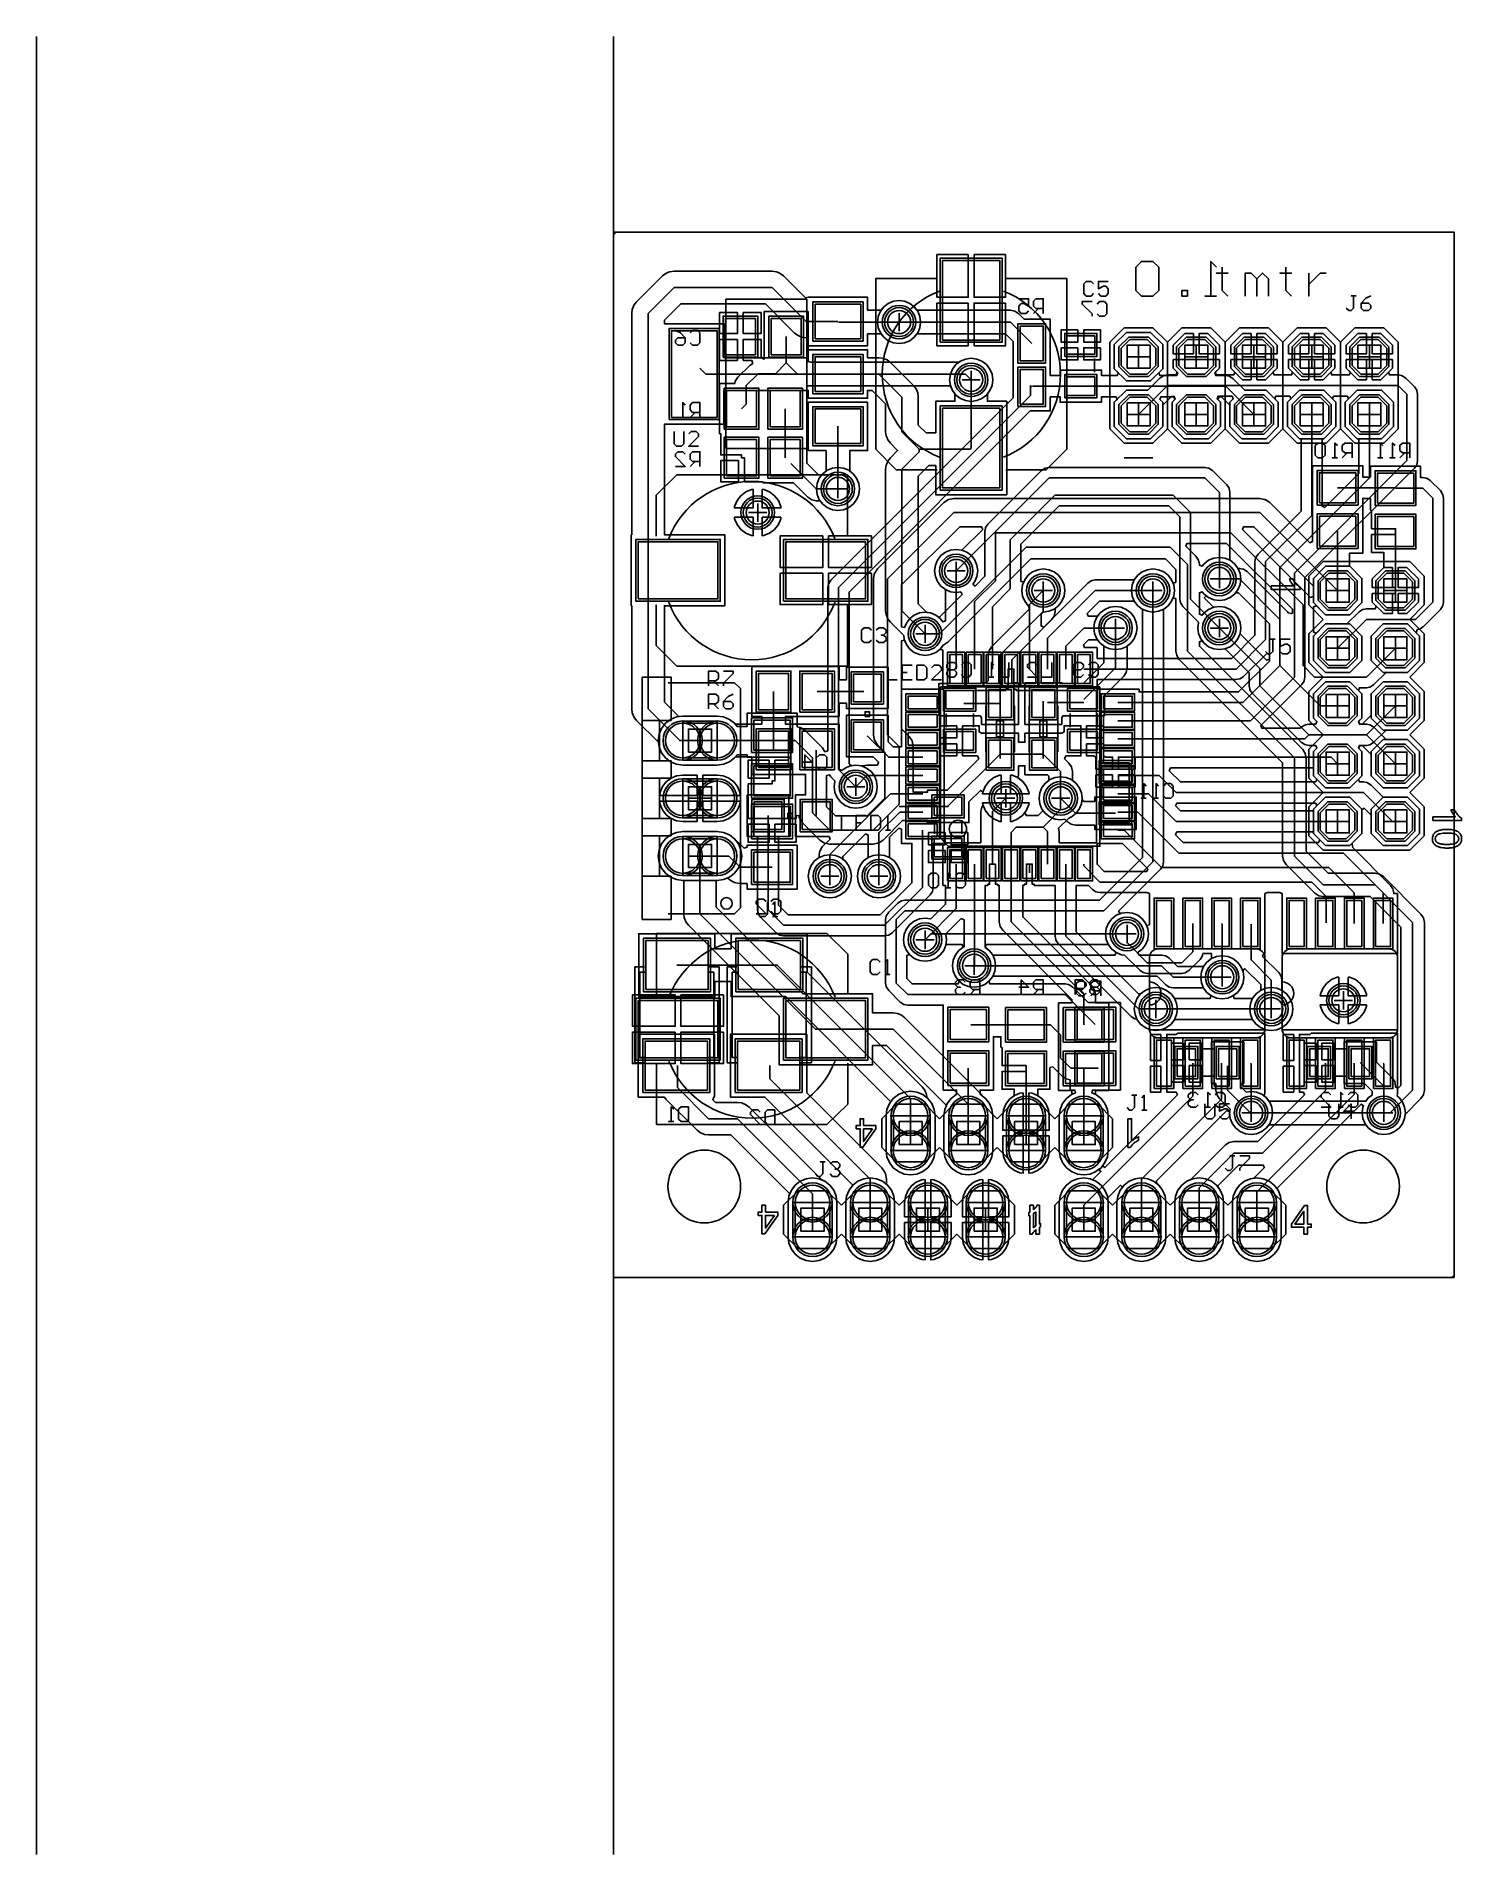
# Model space of a CAD drawing. Extents: x -25.4 to 37.3, y -25.4 to 54.6.
import ezdxf

# ---------------------------------------------------------------- set-up
doc = ezdxf.new("R2010")
doc.units = 0
doc.layers.get('0').update_dxf_attribs({"linetype": 'CONTINUOUS'})
for name, color, linetype in [('gbl', 5, 'CONTINUOUS'), ('gbo', 1, 'CONTINUOUS'), ('gbs', 6, 'CONTINUOUS'), ('gd1', 1, 'CONTINUOUS'), ('gg1', 1, 'CONTINUOUS'), ('gm1', 6, 'CONTINUOUS'), ('gm29', 6, 'CONTINUOUS'), ('gtl', 1, 'CONTINUOUS'), ('gto', 2, 'CONTINUOUS'), ('gts', 1, 'CONTINUOUS')]:
    doc.layers.add(name, color=color, linetype=linetype)

# ---------------------------------------------------------------- blocks, each defined once
blk = doc.blocks.new('D10')
blk.add_lwpolyline([(-0.800098, -0.660399), (0.800098, -0.660399), (0.800098, 0.660399), (-0.800098, 0.660399)], close=True)
blk = doc.blocks.new('D11')
blk.add_lwpolyline([(-1.003298, -1.904996), (1.003298, -1.904996), (1.003298, 1.904996), (-1.003298, 1.904996)], close=True)
blk = doc.blocks.new('D12')
blk.add_lwpolyline([(-1.003298, -0.761998), (1.003298, -0.761998), (1.003298, 0.761998), (-1.003298, 0.761998)], close=True)
blk = doc.blocks.new('D13')
blk.add_lwpolyline([(-0.609599, -0.609599), (0.609599, -0.609599), (0.609599, 0.609599), (-0.609599, 0.609599)], close=True)
blk = doc.blocks.new('D14')
blk.add_lwpolyline([(-0.330199, -1.015998), (0.330199, -1.015998), (0.330199, 1.015998), (-0.330199, 1.015998)], close=True)
blk = doc.blocks.new('D15')
blk.add_lwpolyline([(-1.752596, -1.257297), (1.752596, -1.257297), (1.752596, 1.257297), (-1.752596, 1.257297)], close=True)
blk = doc.blocks.new('D16')
blk.add_lwpolyline([(-0.609599, -0.609599), (0.609599, -0.609599), (0.609599, 0.609599), (-0.609599, 0.609599)], close=True)
blk = doc.blocks.new('D17')
blk.add_lwpolyline([(-0.660399, -0.800098), (0.660399, -0.800098), (0.660399, 0.800098), (-0.660399, 0.800098)], close=True)
blk = doc.blocks.new('D18')
blk.add_lwpolyline([(-1.257297, -1.752596), (1.257297, -1.752596), (1.257297, 1.752596), (-1.257297, 1.752596)], close=True)
blk = doc.blocks.new('D19')
blk.add_lwpolyline([(-0.634999, -0.279399), (0.634999, -0.279399), (0.634999, 0.279399), (-0.634999, 0.279399)], close=True)
blk = doc.blocks.new('D20')
blk.add_lwpolyline([(-0.279399, -0.634999), (0.279399, -0.634999), (0.279399, 0.634999), (-0.279399, 0.634999)], close=True)
blk = doc.blocks.new('D27')
blk.add_lwpolyline([(0.762, -0.381), (0.762, 0.381), (0.381, 0.762), (-0.381, 0.762), (-0.762, 0.381), (-0.762, -0.381), (-0.381, -0.762), (0.381, -0.762)], close=True)
blk = doc.blocks.new('D28')
blk.add_lwpolyline([(0.75946, 0.75946), (-0.75946, 0.75946), (-0.75946, -0.75946), (0.75946, -0.75946)], close=True)
for centre in [(0, 0.75946), (0, -0.75946)]:
    blk.add_circle(centre, 0.762)
blk = doc.blocks.new('D29')
blk.add_lwpolyline([(0.75946, 0.75946), (-0.75946, 0.75946), (-0.75946, -0.75946), (0.75946, -0.75946)], close=True)
for centre in [(-0.75946, 0), (0.75946, 0)]:
    blk.add_circle(centre, 0.762)
blk = doc.blocks.new('D30')
blk.add_lwpolyline([(0.381, 0.762), (-0.381, 0.762), (-0.762, 0.381), (-0.762, -0.381), (-0.381, -0.762), (0.381, -0.762), (0.762, -0.381), (0.762, 0.381)], close=True)
blk = doc.blocks.new('D31')
blk.add_circle((0, 0), 0.635)
blk = doc.blocks.new('D32')
blk.add_lwpolyline([(-0.609599, -0.406399), (0.609599, -0.406399), (0.609599, 0.406399), (-0.609599, 0.406399)], close=True)
blk = doc.blocks.new('D33')
blk.add_lwpolyline([(-1.371597, -1.079498), (1.371597, -1.079498), (1.371597, 1.079498), (-1.371597, 1.079498)], close=True)
blk = doc.blocks.new('D34')
blk.add_lwpolyline([(-0.507999, -0.609599), (0.507999, -0.609599), (0.507999, 0.609599), (-0.507999, 0.609599)], close=True)
blk = doc.blocks.new('D35')
blk.add_lwpolyline([(-0.507999, -0.761998), (0.507999, -0.761998), (0.507999, 0.761998), (-0.507999, 0.761998)], close=True)
blk = doc.blocks.new('D36')
blk.add_lwpolyline([(-0.406399, -0.609599), (0.406399, -0.609599), (0.406399, 0.609599), (-0.406399, 0.609599)], close=True)
blk = doc.blocks.new('D44')
blk.add_lwpolyline([(-0.1008, -0.1016), (0.1008, -0.1016), (0.1008, 0.1016), (-0.1008, 0.1016)], close=True)
blk = doc.blocks.new('D45')
blk.add_lwpolyline([(-0.634999, -0.952498), (0.634999, -0.952498), (0.634999, 0.952498), (-0.634999, 0.952498)], close=True)
blk = doc.blocks.new('D46')
blk.add_lwpolyline([(-0.380999, -0.888998), (0.380999, -0.888998), (0.380999, 0.888998), (-0.380999, 0.888998)], close=True)
blk = doc.blocks.new('D47')
blk.add_lwpolyline([(-0.634999, -0.380999), (0.634999, -0.380999), (0.634999, 0.380999), (-0.634999, 0.380999)], close=True)
blk = doc.blocks.new('D48')
blk.add_lwpolyline([(-0.1016, -0.1008), (0.1016, -0.1008), (0.1016, 0.1008), (-0.1016, 0.1008)], close=True)
blk = doc.blocks.new('D49')
blk.add_lwpolyline([(-0.901698, -0.761998), (0.901698, -0.761998), (0.901698, 0.761998), (-0.901698, 0.761998)], close=True)
blk = doc.blocks.new('D50')
blk.add_lwpolyline([(-1.104898, -2.006596), (1.104898, -2.006596), (1.104898, 2.006596), (-1.104898, 2.006596)], close=True)
blk = doc.blocks.new('D51')
blk.add_lwpolyline([(-1.104898, -0.863598), (1.104898, -0.863598), (1.104898, 0.863598), (-1.104898, 0.863598)], close=True)
blk = doc.blocks.new('D52')
blk.add_lwpolyline([(-0.711199, -0.711199), (0.711199, -0.711199), (0.711199, 0.711199), (-0.711199, 0.711199)], close=True)
blk = doc.blocks.new('D53')
blk.add_lwpolyline([(-0.431799, -1.117598), (0.431799, -1.117598), (0.431799, 1.117598), (-0.431799, 1.117598)], close=True)
blk = doc.blocks.new('D54')
blk.add_lwpolyline([(-1.854196, -1.358897), (1.854196, -1.358897), (1.854196, 1.358897), (-1.854196, 1.358897)], close=True)
blk = doc.blocks.new('D55')
blk.add_lwpolyline([(-0.711199, -0.711199), (0.711199, -0.711199), (0.711199, 0.711199), (-0.711199, 0.711199)], close=True)
blk = doc.blocks.new('D56')
blk.add_lwpolyline([(-0.761998, -0.901698), (0.761998, -0.901698), (0.761998, 0.901698), (-0.761998, 0.901698)], close=True)
blk = doc.blocks.new('D57')
blk.add_lwpolyline([(-1.358897, -1.854196), (1.358897, -1.854196), (1.358897, 1.854196), (-1.358897, 1.854196)], close=True)
blk = doc.blocks.new('D58')
blk.add_lwpolyline([(-0.736599, -0.380999), (0.736599, -0.380999), (0.736599, 0.380999), (-0.736599, 0.380999)], close=True)
blk = doc.blocks.new('D59')
blk.add_lwpolyline([(-0.380999, -0.736599), (0.380999, -0.736599), (0.380999, 0.736599), (-0.380999, 0.736599)], close=True)
blk = doc.blocks.new('D60')
blk.add_lwpolyline([(0.8636, -0.4318), (0.8636, 0.4318), (0.4318, 0.8636), (-0.4318, 0.8636), (-0.8636, 0.4318), (-0.8636, -0.4318), (-0.4318, -0.8636), (0.4318, -0.8636)], close=True)
blk = doc.blocks.new('D61')
blk.add_lwpolyline([(0.86106, 0.75946), (-0.86106, 0.75946), (-0.86106, -0.75946), (0.86106, -0.75946)], close=True)
for centre in [(0, 0.75946), (0, -0.75946)]:
    blk.add_circle(centre, 0.8636)
blk = doc.blocks.new('D62')
blk.add_lwpolyline([(0.75946, 0.86106), (-0.75946, 0.86106), (-0.75946, -0.86106), (0.75946, -0.86106)], close=True)
for centre in [(-0.75946, 0), (0.75946, 0)]:
    blk.add_circle(centre, 0.8636)
blk = doc.blocks.new('D63')
blk.add_lwpolyline([(0.4318, 0.8636), (-0.4318, 0.8636), (-0.8636, 0.4318), (-0.8636, -0.4318), (-0.4318, -0.8636), (0.4318, -0.8636), (0.8636, -0.4318), (0.8636, 0.4318)], close=True)
blk = doc.blocks.new('D64')
blk.add_circle((0, 0), 0.737)
blk = doc.blocks.new('D65')
blk.add_lwpolyline([(-0.711199, -0.507999), (0.711199, -0.507999), (0.711199, 0.507999), (-0.711199, 0.507999)], close=True)
blk = doc.blocks.new('D66')
blk.add_lwpolyline([(-1.473197, -1.181098), (1.473197, -1.181098), (1.473197, 1.181098), (-1.473197, 1.181098)], close=True)
blk = doc.blocks.new('D67')
blk.add_lwpolyline([(-0.609599, -0.711199), (0.609599, -0.711199), (0.609599, 0.711199), (-0.609599, 0.711199)], close=True)
blk = doc.blocks.new('D68')
blk.add_lwpolyline([(-0.609599, -0.863598), (0.609599, -0.863598), (0.609599, 0.863598), (-0.609599, 0.863598)], close=True)
blk = doc.blocks.new('D69')
blk.add_lwpolyline([(-0.507999, -0.711199), (0.507999, -0.711199), (0.507999, 0.711199), (-0.507999, 0.711199)], close=True)
blk = doc.blocks.new('D72')
blk.add_lwpolyline([(-0.1512, -0.352799), (0.1512, -0.352799), (0.1512, 0.352799), (-0.1512, 0.352799)], close=True)

msp = doc.modelspace()

# ---------------------------------------------------------------- linework, layer by layer
at = {"layer": 'gbl', "color": 5}
for points in [[(-25.400051, -25.400051), (-25.400051, 54.610109)], [(37.000074, 0.0898), (36.910274, 0), (0, 0), (0, 46.000092), (18.500037, 46.000092), (37.000074, 46.000092), (37.000074, 0.0898)], [(12.573025, 42.984986), (12.327725, 42.952686), (12.099024, 42.857986), (11.902724, 42.707385), (11.752124, 42.510985), (11.657423, 42.282385), (11.625123, 42.037084), (11.657423, 41.791784), (11.752124, 41.563083), (11.902724, 41.366783), (12.099024, 41.216182), (12.327725, 41.121482), (12.573025, 41.089182), (12.818326, 41.121482), (13.047026, 41.216182), (13.243326, 41.366783), (13.360227, 41.519183), (17.260735, 41.519183), (17.602235, 41.177582), (17.602235, 40.03048), (17.602235, 38.708477), (9.576419, 30.682661), (9.475319, 30.531461), (9.469419, 30.501861), (9.439819, 30.353061), (9.439819, 23.172946), (9.312819, 23.134346), (9.202518, 23.299547), (8.440517, 24.061548), (8.238916, 24.196248), (8.199416, 24.204148), (8.089916, 24.225948), (8.089916, 24.82525), (5.880112, 24.82525), (5.880112, 24.243548), (5.439711, 24.243548), (5.332811, 24.382949), (5.11001, 24.553949), (4.85051, 24.661349), (4.572009, 24.698049), (3.048006, 24.698049), (2.769506, 24.661349), (2.510005, 24.553949), (2.287105, 24.382949), (2.116104, 24.160048), (2.008704, 23.900548), (1.972004, 23.622047), (2.008704, 23.343547), (2.116104, 23.084046), (2.287105, 22.861246), (2.510005, 22.690145), (2.769506, 22.582745), (3.048006, 22.546045), (4.572009, 22.546045), (4.85051, 22.582745), (5.11001, 22.690145), (5.332811, 22.861246), (5.439711, 23.000546), (5.880112, 23.000546), (5.880112, 22.894846), (7.738715, 22.894846), (7.745015, 22.885446), (7.677115, 22.758446), (7.112014, 22.758446), (7.112014, 21.844044), (6.985014, 21.844044), (6.985014, 21.717043), (5.930912, 21.717043), (5.930912, 20.929642), (5.930912, 20.19304), (8.039116, 20.19304), (8.039116, 20.310641), (8.166116, 20.323141), (8.180916, 20.24864), (8.188816, 20.20914), (8.323517, 20.00754), (9.085518, 19.245538), (9.287119, 19.110838), (9.326619, 19.102938), (9.525019, 19.063538), (11.430023, 19.063538), (11.628423, 19.102938), (11.667923, 19.110838), (11.869524, 19.245538), (12.728925, 20.10494), (13.817628, 20.10494), (13.817628, 20.01524), (15.646431, 20.01524), (15.646431, 20.926242), (16.152432, 21.432243), (16.260033, 21.360243), (16.257433, 21.353943), (16.248432, 21.285243), (18.295637, 21.285243), (18.286637, 21.353943), (18.181736, 21.607243), (18.014736, 21.824744), (17.801236, 21.988644), (17.799836, 22.001644), (17.829836, 22.115644), (17.830836, 22.115644), (17.830836, 22.512145), (18.110236, 22.512145), (18.110236, 22.115644), (19.105238, 22.115644), (19.167238, 22.053544), (19.167238, 21.869344), (19.014738, 21.752344), (18.864138, 21.556043), (18.769438, 21.327343), (18.737137, 21.082042), (18.769438, 20.836742), (18.864138, 20.608041), (19.014738, 20.411741), (19.211138, 20.261141), (19.439739, 20.16644), (19.685039, 20.13414), (19.87564, 20.15924), (19.97934, 20.05554), (20.14734, 19.94334), (20.345441, 19.90394), (21.183642, 19.90394), (21.183642, 19.710439), (23.012446, 19.710439), (23.012446, 21.132842), (21.183642, 21.132842), (21.183642, 20.939442), (20.710441, 20.939442), (20.626741, 21.034842), (20.632941, 21.082042), (20.600641, 21.327343), (20.505941, 21.556043), (20.355341, 21.752344), (20.20274, 21.869344), (20.20274, 22.268045), (20.16334, 22.466145), (20.05114, 22.634145), (19.86164, 22.823646), (19.91424, 22.950646), (20.574041, 22.950646), (20.574041, 23.611047), (20.574041, 24.271449), (19.83744, 24.271449), (19.83744, 24.005748), (19.83744, 24.005748), (19.735839, 23.944448), (19.710439, 23.944448), (18.110236, 23.944448), (18.110236, 23.548047), (17.830836, 23.548047), (17.830836, 23.944448), (16.230632, 23.944448), (16.205232, 23.944448), (16.103632, 24.005748), (16.103632, 24.271449), (15.367031, 24.271449), (15.367031, 23.611047), (15.367031, 22.950646), (16.026832, 22.950646), (16.079432, 22.823646), (14.693429, 21.437643), (13.817628, 21.437643), (13.817628, 21.347943), (13.194526, 21.347943), (13.194526, 23.368047), (13.147226, 23.605947), (13.012526, 23.807548), (12.686525, 24.133448), (12.686525, 28.018656), (12.813526, 28.043956), (12.895126, 27.847056), (13.045726, 27.650755), (13.242126, 27.500155), (13.470727, 27.405455), (13.716027, 27.373155), (13.961328, 27.405455), (14.189928, 27.500155), (14.386329, 27.650755), (14.530629, 27.838856), (14.549229, 27.842556), (14.717229, 27.954856), (18.375537, 31.613163), (24.296549, 31.613163), (24.75515, 31.154562), (24.75515, 30.584961), (24.628049, 30.559661), (24.569949, 30.699961), (24.419349, 30.896362), (24.222948, 31.046962), (23.994348, 31.141662), (23.749047, 31.173962), (23.503747, 31.141662), (23.275047, 31.046962), (23.078746, 30.896362), (22.928146, 30.699961), (22.833446, 30.471361), (22.801146, 30.22606), (22.833446, 29.98076), (22.928146, 29.75216), (23.078746, 29.555759), (23.275047, 29.405159), (23.282847, 29.401859), (23.282847, 18.481137), (21.396943, 16.595233), (12.827026, 16.595233), (12.678225, 16.565633), (12.648625, 16.559733), (12.497425, 16.458633), (12.116424, 16.077632), (12.015324, 15.926432), (12.009424, 15.896832), (11.979824, 15.748031), (11.979824, 12.954026), (12.009424, 12.805226), (12.015324, 12.775626), (12.116424, 12.624425), (12.624425, 12.116424), (12.775626, 12.015324), (12.954026, 11.979824), (14.516129, 11.979824), (14.516129, 10.16002), (14.516129, 8.244816), (15.10313, 8.244816), (15.10313, 8.052116), (15.08303, 8.043816), (14.86023, 7.872816), (14.689129, 7.650015), (14.581729, 7.390515), (14.545029, 7.112014), (14.545029, 5.588011), (14.581729, 5.309511), (14.689129, 5.05001), (14.86023, 4.82711), (15.08303, 4.656109), (15.342531, 4.548709), (15.621031, 4.512009), (15.899532, 4.548709), (16.159032, 4.656109), (16.381833, 4.82711), (16.552933, 5.05001), (16.660333, 5.309511), (16.697033, 5.588011), (16.697033, 7.112014), (16.660333, 7.390515), (16.552933, 7.650015), (16.381833, 7.872816), (16.159032, 8.043816), (16.139032, 8.052116), (16.139032, 8.244816), (16.725933, 8.244816), (16.725933, 10.16002), (16.725933, 10.592021), (17.056134, 10.592021), (17.056134, 10.14482), (17.056134, 10.14482), (17.106934, 10.10922), (17.106934, 9.321819), (18.161036, 9.321819), (18.161036, 9.067818), (17.106934, 9.067818), (17.106934, 8.280417), (17.643035, 8.280417), (17.643035, 7.995216), (17.436435, 7.836616), (17.273535, 7.624415), (17.171234, 7.377215), (17.136234, 7.112014), (17.136234, 6.477013), (19.185838, 6.477013), (19.185838, 7.112014), (19.150938, 7.377215), (19.048538, 7.624415), (18.885638, 7.836616), (18.678937, 7.995216), (18.678937, 8.280417), (19.215138, 8.280417), (19.215138, 9.229418), (19.342139, 9.262419), (19.76074, 8.843818), (19.92884, 8.731517), (20.10414, 8.696617), (20.10414, 8.244816), (20.316341, 8.244816), (20.341541, 8.117816), (20.16304, 8.043816), (19.94014, 7.872816), (19.76914, 7.650015), (19.661739, 7.390515), (19.625039, 7.112014), (19.625039, 5.588011), (19.661739, 5.309511), (19.76914, 5.05001), (19.94014, 4.82711), (20.16304, 4.656109), (20.422541, 4.548709), (20.701041, 4.512009), (20.979542, 4.548709), (21.239042, 4.656109), (21.461843, 4.82711), (21.632943, 5.05001), (21.740343, 5.309511), (21.777044, 5.588011), (21.777044, 7.112014), (21.740343, 7.390515), (21.632943, 7.650015), (21.461843, 7.872816), (21.239042, 8.043816), (21.060542, 8.117816), (21.085742, 8.244816), (22.313945, 8.244816), (22.313945, 10.16002), (22.313945, 12.090424), (20.903042, 12.090424), (20.21784, 12.775626), (20.06664, 12.876726), (20.03704, 12.882626), (19.88824, 12.912226), (16.568833, 12.912226), (16.527933, 13.032426), (16.545333, 13.045726), (16.695933, 13.242126), (16.699233, 13.249826), (23.936948, 13.249826), (24.308449, 12.878426), (24.459649, 12.777326), (24.638049, 12.741825), (25.972952, 12.741825), (25.976152, 12.734025), (26.126752, 12.537725), (26.300853, 12.404225), (26.286153, 12.314625), (26.267053, 12.277225), (24.700149, 12.277225), (24.696949, 12.285025), (24.546349, 12.481325), (24.350049, 12.631925), (24.121348, 12.726625), (23.876048, 12.758926), (23.630747, 12.726625), (23.402147, 12.631925), (23.205746, 12.481325), (23.055146, 12.285025), (22.960446, 12.056324), (22.928146, 11.811024), (22.960446, 11.565723), (23.055146, 11.337123), (23.205746, 11.140722), (23.402147, 10.990122), (23.630747, 10.895422), (23.876048, 10.863122), (24.121348, 10.895422), (24.350049, 10.990122), (24.546349, 11.140722), (24.696949, 11.337123), (24.700149, 11.344823), (28.131856, 11.344823), (28.135156, 11.337123), (28.285757, 11.140722), (28.482057, 10.990122), (28.710757, 10.895422), (28.956058, 10.863122), (29.201358, 10.895422), (29.430059, 10.990122), (29.626359, 11.140722), (29.77696, 11.337123), (29.87166, 11.565723), (29.90396, 11.811024), (29.87166, 12.056324), (29.77696, 12.285025), (29.626359, 12.481325), (29.430059, 12.631925), (29.201358, 12.726625), (28.956058, 12.758926), (28.710757, 12.726625), (28.482057, 12.631925), (28.285757, 12.481325), (28.135156, 12.285025), (28.131856, 12.277225), (27.327055, 12.277225), (27.307955, 12.314625), (27.293255, 12.404225), (27.467355, 12.537725), (27.617955, 12.734025), (27.712655, 12.962726), (27.744955, 13.208026), (27.712655, 13.453327), (27.617955, 13.681927), (27.467355, 13.878328), (27.271055, 14.028928), (27.042354, 14.123628), (26.797054, 14.155928), (26.551753, 14.123628), (26.323053, 14.028928), (26.126752, 13.878328), (25.976152, 13.681927), (25.972952, 13.674227), (24.83115, 13.674227), (24.459649, 14.045628), (24.308449, 14.146728), (24.278849, 14.152628), (24.130048, 14.182228), (23.136046, 14.182228), (23.116946, 14.219628), (23.102246, 14.309229), (23.276347, 14.442729), (23.426947, 14.639029), (23.521647, 14.86773), (23.553947, 15.11303), (23.521647, 15.358331), (23.426947, 15.587031), (23.276347, 15.783332), (23.080046, 15.933932), (22.851346, 16.028632), (22.606045, 16.060932), (22.360745, 16.028632), (22.305745, 16.005832), (22.233744, 16.113532), (24.078648, 17.958436), (24.179748, 18.109636), (24.215248, 18.288037), (24.215248, 29.401859), (24.222948, 29.405159), (24.419349, 29.555759), (24.569949, 29.75216), (24.628049, 29.89246), (24.75515, 29.86716), (24.75515, 27.559055), (24.79455, 27.360855), (24.90675, 27.192854), (29.454159, 22.645545), (29.454159, 18.542037), (29.493559, 18.343837), (29.605759, 18.175836), (30.875762, 16.905834), (31.043862, 16.793534), (31.242062, 16.754034), (33.313567, 16.754034), (34.661069, 15.406531), (34.661069, 8.446617), (34.544369, 8.329817), (34.426969, 8.378417), (34.426969, 8.416117), (34.387569, 8.614317), (34.275269, 8.782418), (33.586367, 9.471319), (33.586367, 10.364421), (32.163964, 10.364421), (32.163964, 8.535617), (33.057066, 8.535617), (33.391067, 8.201616), (33.391067, 8.026116), (33.238766, 7.909316), (33.121866, 7.756916), (28.854258, 7.756916), (28.737357, 7.909316), (28.541057, 8.059916), (28.312357, 8.154616), (28.067056, 8.186916), (27.851156, 8.158516), (27.601055, 8.408617), (27.653655, 8.535617), (27.744355, 8.535617), (27.744355, 10.364421), (26.321953, 10.364421), (26.321953, 8.535617), (26.515153, 8.535617), (26.515153, 8.244016), (26.554653, 8.045816), (26.666853, 7.877716), (27.140854, 7.403815), (27.119154, 7.239014), (27.151454, 6.993714), (27.246154, 6.765014), (27.396755, 6.568713), (27.593155, 6.418113), (27.821756, 6.323413), (28.067056, 6.291113), (28.312357, 6.323413), (28.541057, 6.418113), (28.737357, 6.568713), (28.854258, 6.721013), (33.121866, 6.721013), (33.238766, 6.568713), (33.435167, 6.418113), (33.663767, 6.323413), (33.909068, 6.291113), (34.154368, 6.323413), (34.382969, 6.418113), (34.579369, 6.568713), (34.729969, 6.765014), (34.82467, 6.993714), (34.84767, 7.168114), (35.545271, 7.865816), (35.657571, 8.033816), (35.696971, 8.232016), (35.696971, 15.621031), (35.657571, 15.819232), (35.545271, 15.987332), (33.894268, 17.638335), (33.726267, 17.750536), (33.528067, 17.789936), (31.456563, 17.789936), (30.490061, 18.756538), (30.490061, 22.860046), (30.450561, 23.058246), (30.338261, 23.226246), (25.791052, 27.773556), (25.791052, 27.968256), (25.917952, 28.011356), (25.999752, 27.904756), (26.196152, 27.754156), (26.424753, 27.659455), (26.670053, 27.627155), (26.915354, 27.659455), (26.923154, 27.662655), (27.981856, 26.603953), (27.981856, 26.035052), (28.011456, 25.886252), (28.017356, 25.856652), (28.118456, 25.705451), (30.277461, 23.546447), (30.428661, 23.445347), (30.607061, 23.409847), (30.914762, 23.409847), (30.963362, 23.292547), (30.810262, 23.139446), (30.810262, 22.072644), (31.343663, 21.539243), (32.410465, 21.539243), (32.943866, 22.072644), (32.943866, 23.139446), (32.790766, 23.292547), (32.839366, 23.409847), (33.147066, 23.409847), (33.295867, 23.439447), (33.325467, 23.445347), (33.476667, 23.546447), (34.009468, 24.079248), (34.95047, 24.079248), (35.483871, 24.612649), (35.483871, 25.679451), (34.95047, 26.212852), (33.883668, 26.212852), (33.350267, 25.679451), (33.350267, 24.738449), (32.956666, 24.344949), (32.846866, 24.355749), (32.801366, 24.470149), (32.943866, 24.612649), (32.943866, 25.679451), (32.790766, 25.832552), (32.839366, 25.949852), (33.147066, 25.949852), (33.295867, 25.979452), (33.325467, 25.985352), (33.476667, 26.086452), (34.009468, 26.619253), (34.95047, 26.619253), (35.483871, 27.152654), (35.483871, 28.219456), (35.336771, 28.366557), (35.378571, 28.504357), (35.454871, 28.519457), (35.484471, 28.525357), (35.635671, 28.626457), (36.397673, 29.388459), (36.498773, 29.539659), (36.504673, 29.569259), (36.534273, 29.718059), (36.534273, 34.290069), (36.504673, 34.438869), (36.498773, 34.468469), (36.397673, 34.619669), (35.955672, 35.06167), (35.804472, 35.16277), (35.774872, 35.16867), (35.626071, 35.19827), (35.529571, 35.19827), (35.529571, 35.697271), (33.319767, 35.697271), (33.319767, 35.21347), (32.981966, 35.21347), (32.981966, 35.712471), (30.772162, 35.712471), (30.772162, 33.782068), (30.772162, 32.375865), (30.654861, 32.327265), (28.887558, 34.094568), (28.685957, 34.229268), (28.646457, 34.237168), (28.448057, 34.276569), (14.98603, 34.276569), (14.748129, 34.229268), (14.546529, 34.094568), (11.625523, 31.173562), (11.490823, 30.971962), (11.482923, 30.932462), (11.443523, 30.734061), (11.443523, 23.876048), (11.482923, 23.677647), (11.490823, 23.638147), (11.625523, 23.436547), (11.951524, 23.110546), (11.951524, 21.085442), (11.172622, 20.306541), (9.78242, 20.306541), (9.384519, 20.704541), (9.384519, 22.080944), (9.511519, 22.119444), (9.576419, 22.022444), (9.75562, 21.843144), (9.75242, 21.835344), (9.720119, 21.590043), (9.75242, 21.344743), (9.84712, 21.116142), (9.99772, 20.919742), (10.19402, 20.769142), (10.422721, 20.674441), (10.668021, 20.642141), (10.913322, 20.674441), (11.141922, 20.769142), (11.338323, 20.919742), (11.488923, 21.116142), (11.583623, 21.344743), (11.615923, 21.590043), (11.583623, 21.835344), (11.488923, 22.063944), (11.338323, 22.260345), (11.141922, 22.410945), (10.913322, 22.505645), (10.668021, 22.537945), (10.486321, 22.514045), (10.379221, 22.605945), (10.372221, 22.622245), (10.372221, 30.15996), (18.337437, 38.125276), (19.227838, 38.125276), (19.227838, 38.751478), (19.659639, 38.751478), (19.659639, 38.506477), (21.488443, 38.506477), (21.488443, 38.751478), (22.126344, 38.751478), (22.174944, 38.634177), (22.047244, 38.506477), (22.047244, 37.439675), (22.580645, 36.906274), (23.647447, 36.906274), (24.180848, 37.439675), (24.180848, 38.506477), (24.053148, 38.634177), (24.101748, 38.751478), (24.666349, 38.751478), (24.714949, 38.634177), (24.587249, 38.506477), (24.587249, 37.439675), (25.12065, 36.906274), (26.187452, 36.906274), (26.720853, 37.439675), (26.720853, 38.506477), (26.603653, 38.623677), (26.649253, 38.737977), (26.759054, 38.748777), (27.127254, 38.380677), (27.127254, 37.439675), (27.660655, 36.906274), (28.727457, 36.906274), (29.260859, 37.439675), (29.260859, 38.506477), (28.727457, 39.039878), (27.786456, 39.039878), (27.279055, 39.547279), (27.127854, 39.648379), (27.098254, 39.654279), (26.949454, 39.683879), (26.514753, 39.683879), (26.466153, 39.80118), (26.670053, 40.00508), (26.670053, 40.386081), (24.638049, 40.386081), (24.638049, 40.00508), (24.84195, 39.80118), (24.79335, 39.683879), (24.050948, 39.683879), (24.002348, 39.80118), (24.180848, 39.97968), (24.180848, 41.046482), (23.647447, 41.579883), (22.580645, 41.579883), (22.047244, 41.046482), (22.047244, 39.97968), (22.225744, 39.80118), (22.177144, 39.683879), (21.488443, 39.683879), (21.488443, 39.92888), (19.659639, 39.92888), (19.659639, 39.683879), (19.227838, 39.683879), (19.227838, 40.03048), (19.227838, 42.164084), (18.080736, 42.164084), (17.841436, 42.403385), (17.673435, 42.515585), (17.475235, 42.555085), (13.360227, 42.555085), (13.243326, 42.707385), (13.047026, 42.857986), (12.818326, 42.952686), (12.573025, 42.984986)], [(8.569217, 42.506985), (6.638813, 42.506985), (6.638813, 40.412581), (6.629413, 40.407381), (6.624313, 40.407581), (6.502413, 40.482181), (6.502413, 41.275083), (5.715011, 41.275083), (5.715011, 40.347981), (6.092412, 40.347981), (6.130912, 40.22098), (5.999812, 40.13338), (5.475711, 39.609279), (5.363511, 39.441279), (5.341711, 39.331979), (4.673609, 39.331979), (4.673609, 37.122174), (4.724409, 37.122174), (4.724409, 36.195072), (5.638811, 36.195072), (5.638811, 36.068072), (5.765812, 36.068072), (5.765812, 35.01397), (6.553213, 35.01397), (6.588813, 34.96317), (6.588813, 34.96317), (7.926416, 34.96317), (8.559717, 34.329869), (8.727817, 34.217568), (8.926018, 34.178168), (9.093818, 34.178168), (9.210718, 34.025768), (9.407019, 33.875168), (9.635719, 33.780468), (9.88102, 33.748167), (10.12632, 33.780468), (10.355021, 33.875168), (10.551321, 34.025768), (10.701921, 34.222068), (10.796622, 34.450769), (10.828922, 34.696069), (10.796622, 34.94137), (10.701921, 35.17007), (10.551321, 35.366371), (10.355021, 35.516971), (10.12632, 35.611671), (9.88102, 35.643971), (9.635719, 35.611671), (9.407019, 35.516971), (9.210718, 35.366371), (9.172818, 35.316871), (9.046018, 35.308571), (8.519217, 35.835372), (8.519217, 37.122174), (8.519217, 39.233178), (14.84013, 39.233178), (14.92713, 39.023078), (15.07773, 38.826778), (15.274031, 38.676177), (15.502731, 38.581477), (15.748031, 38.549177), (15.993332, 38.581477), (16.222032, 38.676177), (16.418333, 38.826778), (16.568933, 39.023078), (16.663633, 39.251779), (16.695933, 39.497079), (16.663633, 39.742379), (16.568933, 39.97108), (16.418333, 40.16738), (16.222032, 40.317981), (15.993332, 40.412681), (15.748031, 40.444981), (15.502731, 40.412681), (15.274031, 40.317981), (15.21023, 40.269081), (8.684517, 40.269081), (8.569217, 40.297181), (8.569217, 42.506985)], [(5.461011, 42.456185), (4.673609, 42.456185), (4.673609, 41.529083), (5.461011, 41.529083), (5.461011, 42.456185)], [(6.502413, 42.456185), (5.715011, 42.456185), (5.715011, 41.529083), (6.502413, 41.529083), (6.502413, 42.456185)], [(12.573025, 42.037084), (17.475235, 42.037084)], [(17.475235, 42.037084), (18.415037, 41.097282)], [(20.447041, 41.692483), (19.710439, 41.692483), (19.710439, 41.159082), (20.447041, 41.159082), (20.447041, 41.692483)], [(21.437643, 41.692483), (20.701041, 41.692483), (20.701041, 41.159082), (21.437643, 41.159082), (21.437643, 41.692483)], [(5.461011, 41.275083), (4.673609, 41.275083), (4.673609, 40.347981), (5.461011, 40.347981), (5.461011, 41.275083)], [(7.604015, 40.24308), (7.604015, 41.402083)], [(20.447041, 40.905082), (19.710439, 40.905082), (19.710439, 40.371681), (20.447041, 40.371681), (20.447041, 40.905082)], [(21.437643, 40.905082), (20.701041, 40.905082), (20.701041, 40.371681), (21.437643, 40.371681), (21.437643, 40.905082)], [(25.527051, 41.529083), (25.14605, 41.529083), (24.638049, 41.021082), (24.638049, 40.640081), (25.527051, 40.640081), (25.527051, 41.529083)], [(26.162052, 41.529083), (25.781052, 41.529083), (25.781052, 40.640081), (26.670053, 40.640081), (26.670053, 41.021082), (26.162052, 41.529083)], [(28.067056, 41.529083), (27.686055, 41.529083), (27.178054, 41.021082), (27.178054, 40.640081), (28.067056, 40.640081), (28.067056, 41.529083)], [(28.702057, 41.529083), (28.321057, 41.529083), (28.321057, 40.640081), (29.210058, 40.640081), (29.210058, 41.021082), (28.702057, 41.529083)], [(30.607061, 41.529083), (30.22606, 41.529083), (29.718059, 41.021082), (29.718059, 40.640081), (30.607061, 40.640081), (30.607061, 41.529083)], [(31.242062, 41.529083), (30.861062, 41.529083), (30.861062, 40.640081), (31.750064, 40.640081), (31.750064, 41.021082), (31.242062, 41.529083)], [(33.147066, 41.529083), (32.766066, 41.529083), (32.258065, 41.021082), (32.258065, 40.640081), (33.147066, 40.640081), (33.147066, 41.529083)], [(33.782068, 41.529083), (33.401067, 41.529083), (33.401067, 40.640081), (34.290069, 40.640081), (34.290069, 41.021082), (33.782068, 41.529083)], [(7.128014, 39.76708), (7.604015, 40.24308)], [(7.604015, 40.24308), (8.096016, 39.75108)], [(28.067056, 40.386081), (27.178054, 40.386081), (27.178054, 40.00508), (27.686055, 39.497079), (28.067056, 39.497079), (28.067056, 40.386081)], [(29.210058, 40.386081), (28.321057, 40.386081), (28.321057, 39.497079), (28.702057, 39.497079), (29.210058, 40.00508), (29.210058, 40.386081)], [(30.607061, 40.386081), (29.718059, 40.386081), (29.718059, 40.00508), (30.22606, 39.497079), (30.607061, 39.497079), (30.607061, 40.386081)], [(31.750064, 40.386081), (30.861062, 40.386081), (30.861062, 39.497079), (31.242062, 39.497079), (31.750064, 40.00508), (31.750064, 40.386081)], [(33.147066, 40.386081), (32.258065, 40.386081), (32.258065, 40.00508), (32.766066, 39.497079), (33.147066, 39.497079), (33.147066, 40.386081)], [(34.290069, 40.386081), (33.401067, 40.386081), (33.401067, 39.497079), (33.782068, 39.497079), (34.290069, 40.00508), (34.290069, 40.386081)], [(5.842012, 39.243078), (6.366013, 39.76708)], [(5.842012, 38.430277), (5.842012, 39.243078)], [(6.366013, 39.76708), (7.128014, 39.76708)], [(8.096016, 39.75108), (15.494031, 39.75108)], [(15.494031, 39.75108), (15.748031, 39.497079)], [(18.364037, 39.243078), (18.415037, 39.192078)], [(18.364037, 38.811078), (18.364037, 39.243078)], [(18.440637, 39.217678), (20.574041, 39.217678), (26.949454, 39.217678), (28.194056, 37.973076)], [(5.638811, 38.227076), (5.842012, 38.430277)], [(9.90602, 30.353061), (18.364037, 38.811078)], [(31.267463, 39.039878), (30.20066, 39.039878), (29.667259, 38.506477), (29.667259, 37.439675), (30.20066, 36.906274), (31.267463, 36.906274), (31.800864, 37.439675), (31.800864, 38.506477), (31.267463, 39.039878)], [(33.807468, 39.039878), (32.740665, 39.039878), (32.207264, 38.506477), (32.207264, 37.439675), (32.740665, 36.906274), (33.807468, 36.906274), (34.340869, 37.439675), (34.340869, 38.506477), (33.807468, 39.039878)], [(7.554015, 36.068072), (7.554015, 38.227076)], [(5.511811, 35.941072), (4.724409, 35.941072), (4.724409, 35.01397), (5.511811, 35.01397), (5.511811, 35.941072)], [(7.808016, 35.814072), (8.926018, 34.696069)], [(6.146812, 34.678669), (6.078112, 34.669669), (5.824812, 34.564769), (5.607311, 34.397769), (5.440311, 34.180268), (5.335411, 33.926968), (5.326411, 33.858268), (6.146812, 33.858268), (6.146812, 34.678669)], [(6.553213, 34.678669), (6.553213, 33.858268), (7.373615, 33.858268), (7.364615, 33.926968), (7.259715, 34.180268), (7.092714, 34.397769), (6.875214, 34.564769), (6.621913, 34.669669), (6.553213, 34.678669)], [(8.926018, 34.696069), (9.88102, 34.696069)], [(31.877064, 34.747269), (34.409469, 34.747269)], [(34.424669, 34.732069), (35.626071, 34.732069), (36.068072, 34.290069)], [(12.065024, 30.734061), (14.98603, 33.655067)], [(14.98603, 33.655067), (28.448057, 33.655067)], [(28.448057, 33.655067), (31.877064, 30.22606)], [(33.319767, 33.766868), (33.319767, 33.766868), (33.370567, 33.731267), (33.370567, 32.943866), (34.424669, 32.943866), (34.424669, 32.689865), (33.370567, 32.689865), (33.370567, 31.902464), (33.906768, 31.902464), (33.906768, 31.239762), (33.401067, 30.734061), (33.401067, 30.353061), (34.417069, 30.353061), (34.417069, 30.09906), (33.401067, 30.09906), (33.401067, 29.718059), (33.579567, 29.539559), (33.530967, 29.422259), (33.147066, 29.422259), (32.998266, 29.392659), (32.968666, 29.386759), (32.817466, 29.285659), (32.284665, 28.752858), (31.343663, 28.752858), (30.936562, 28.345757), (30.819262, 28.394357), (30.819262, 29.504059), (30.946262, 29.556659), (31.343663, 29.159258), (32.410465, 29.159258), (32.943866, 29.692659), (32.943866, 30.759462), (32.410465, 31.292863), (32.395065, 31.292863), (32.395065, 31.866864), (32.981966, 31.866864), (32.981966, 33.782068), (32.981966, 34.281069), (33.319767, 34.281069), (33.319767, 33.766868)], [(36.068072, 29.718059), (36.068072, 34.290069)], [(6.146812, 33.451867), (5.326411, 33.451867), (5.335411, 33.383167), (5.440311, 33.129866), (5.607311, 32.912366), (5.824812, 32.745365), (6.078112, 32.640465), (6.146812, 32.631465), (6.146812, 33.451867)], [(7.373615, 33.451867), (6.553213, 33.451867), (6.553213, 32.631465), (6.621913, 32.640465), (6.875214, 32.745365), (7.092714, 32.912366), (7.259715, 33.129866), (7.364615, 33.383167), (7.373615, 33.451867)], [(16.254933, 32.916166), (15.340731, 32.002064), (15.332931, 32.005264), (15.08763, 32.037564), (14.84233, 32.005264), (14.613729, 31.910564), (14.417329, 31.759964), (14.266729, 31.563663), (14.172028, 31.334963), (14.139728, 31.089662), (14.172028, 30.844362), (14.266729, 30.615761), (14.417329, 30.419361), (14.613729, 30.268761), (14.84233, 30.17406), (15.08763, 30.14176), (15.285731, 30.16786), (15.345031, 30.04756), (14.331129, 29.033658), (14.189928, 29.141958), (13.961328, 29.236658), (13.716027, 29.268959), (13.470727, 29.236658), (13.242126, 29.141958), (13.045726, 28.991358), (12.895126, 28.795058), (12.813526, 28.598157), (12.686525, 28.623457), (12.686525, 30.476561), (15.24353, 33.033566), (16.206332, 33.033566), (16.254933, 32.916166)], [(30.810262, 30.413861), (30.810262, 29.95836), (30.683261, 29.91986), (30.682661, 29.92066), (27.687155, 32.916166), (27.735755, 33.033566), (28.190556, 33.033566), (30.810262, 30.413861)], [(31.877064, 30.22606), (31.877064, 32.832066)], [(34.424669, 30.23366), (34.424669, 32.816866)], [(14.351029, 28.321057), (18.161036, 32.131064)], [(15.08763, 31.089662), (16.764034, 32.766066)], [(16.764034, 32.766066), (27.178054, 32.766066)], [(18.161036, 32.131064), (24.511049, 32.131064)], [(24.511049, 32.131064), (25.273051, 31.369063)], [(29.88686, 29.397959), (29.88686, 29.230658), (29.86576, 29.215358), (29.83466, 29.208058), (29.693159, 29.246058), (29.666659, 29.285659), (27.888656, 31.063662), (27.737455, 31.164762), (27.707855, 31.170662), (27.559055, 31.200262), (27.494255, 31.200262), (27.490955, 31.208062), (27.340355, 31.404363), (27.143954, 31.554963), (26.915354, 31.649663), (26.670053, 31.681963), (26.424753, 31.649663), (26.196152, 31.554963), (25.999752, 31.404363), (25.917952, 31.297763), (25.791052, 31.340863), (25.791052, 31.369063), (25.751552, 31.567263), (25.639251, 31.735363), (25.19205, 32.182564), (25.24065, 32.299865), (26.984954, 32.299865), (29.88686, 29.397959)], [(27.178054, 32.766066), (30.353061, 29.591059)], [(25.273051, 27.559055), (25.273051, 31.369063)], [(12.065024, 23.876048), (12.065024, 30.734061)], [(18.923038, 31.173962), (18.677737, 31.141662), (18.449137, 31.046962), (18.252737, 30.896362), (18.102136, 30.699961), (18.007436, 30.471361), (17.975136, 30.22606), (18.007436, 29.98076), (18.102136, 29.75216), (18.252737, 29.555759), (18.286437, 29.529959), (18.294737, 29.403259), (16.651833, 27.760356), (16.539533, 27.592255), (16.500033, 27.394055), (16.500033, 26.251853), (16.410233, 26.162052), (16.270933, 26.162052), (16.205232, 26.162052), (16.205232, 26.162052), (16.205232, 26.162052), (16.155732, 26.137352), (16.155632, 26.137252), (16.155532, 26.137252), (16.154432, 26.136652), (16.031532, 26.136652), (14.325629, 26.136652), (14.325629, 24.714249), (16.154432, 24.714249), (16.205232, 24.608249), (16.205232, 24.333249), (17.830836, 24.333249), (17.830836, 26.162052), (17.535935, 26.162052), (17.535935, 27.179554), (19.289239, 28.932858), (19.401539, 29.100858), (19.441039, 29.299059), (19.441039, 29.438959), (19.593339, 29.555759), (19.743939, 29.75216), (19.83864, 29.98076), (19.87094, 30.22606), (19.83864, 30.471361), (19.743939, 30.699961), (19.593339, 30.896362), (19.396939, 31.046962), (19.168338, 31.141662), (18.923038, 31.173962)], [(26.670053, 30.734061), (27.559055, 30.734061)], [(27.559055, 30.734061), (29.337059, 28.956058)], [(9.90602, 22.352045), (9.90602, 30.353061)], [(17.018034, 27.394055), (18.923038, 29.299059), (18.923038, 30.22606)], [(21.590043, 16.129032), (23.749047, 18.288037), (23.749047, 30.22606)], [(25.999752, 30.06376), (26.196152, 29.91316), (26.424753, 29.81846), (26.670053, 29.78616), (26.915354, 29.81846), (27.143954, 29.91316), (27.340355, 30.06376), (27.381455, 30.11736), (27.508155, 30.12566), (28.870858, 28.762958), (28.870858, 27.208254), (28.743857, 27.160454), (27.582455, 28.321957), (27.585655, 28.329757), (27.617955, 28.575057), (27.585655, 28.820358), (27.490955, 29.049058), (27.340355, 29.245358), (27.143954, 29.395959), (26.915354, 29.490659), (26.670053, 29.522959), (26.424753, 29.490659), (26.196152, 29.395959), (25.999752, 29.245358), (25.917952, 29.138758), (25.791052, 29.181858), (25.791052, 30.12726), (25.917952, 30.17036), (25.999752, 30.06376)], [(35.306071, 28.956058), (36.068072, 29.718059)], [(22.098044, 29.522959), (21.852744, 29.490659), (21.624143, 29.395959), (21.427743, 29.245358), (21.277143, 29.049058), (21.182442, 28.820358), (21.150142, 28.575057), (21.182442, 28.329757), (21.277143, 28.101056), (21.427743, 27.904756), (21.580043, 27.787856), (21.580043, 27.178054), (21.580243, 27.177054), (21.580243, 27.036954), (20.680041, 26.136652), (19.91154, 26.136652), (19.78664, 26.136652), (19.78554, 26.137252), (19.78544, 26.137252), (19.78534, 26.137352), (19.735839, 26.162052), (19.735839, 26.162052), (19.735839, 26.162052), (19.670139, 26.162052), (18.110236, 26.162052), (18.110236, 24.333249), (19.735839, 24.333249), (19.735839, 24.608249), (19.78664, 24.714249), (21.615443, 24.714249), (21.615443, 25.607651), (22.464145, 26.456353), (22.539145, 26.568553), (22.576345, 26.624353), (22.615745, 26.822454), (22.615745, 27.177054), (22.615945, 27.178054), (22.615945, 27.787856), (22.768346, 27.904756), (22.918946, 28.101056), (23.013646, 28.329757), (23.045946, 28.575057), (23.013646, 28.820358), (22.918946, 29.049058), (22.768346, 29.245358), (22.572045, 29.395959), (22.343345, 29.490659), (22.098044, 29.522959)], [(29.337059, 26.924054), (29.337059, 28.956058)], [(30.353061, 26.924054), (30.353061, 29.591059)], [(31.877064, 27.686055), (33.147066, 28.956058)], [(33.147066, 28.956058), (35.306071, 28.956058)], [(13.716027, 28.321057), (14.351029, 28.321057)], [(22.098044, 27.178054), (22.098044, 28.575057)], [(26.670053, 28.575057), (28.448057, 26.797054)], [(17.018034, 25.24765), (17.018034, 27.394055)], [(25.273051, 27.559055), (29.97206, 22.860046)], [(33.147066, 26.416053), (34.417069, 27.686055)], [(20.701041, 25.425451), (22.098044, 26.822454)], [(22.098044, 26.822454), (22.098044, 27.178054)], [(28.448057, 26.035052), (28.448057, 26.797054)], [(29.337059, 26.924054), (31.115062, 25.14605)], [(30.353061, 26.924054), (30.861062, 26.416053), (33.147066, 26.416053)], [(28.448057, 26.035052), (30.607061, 23.876048)], [(15.417831, 25.24765), (17.018034, 25.24765)], [(19.100838, 25.298451), (20.701041, 25.298451)], [(31.115062, 25.14605), (31.877064, 25.14605)], [(33.147066, 23.876048), (34.417069, 25.14605)], [(15.11303, 24.271449), (14.376429, 24.271449), (14.376429, 23.738047), (15.11303, 23.738047), (15.11303, 24.271449)], [(21.564643, 24.271449), (20.828042, 24.271449), (20.828042, 23.738047), (21.564643, 23.738047), (21.564643, 24.271449)], [(3.810008, 23.622047), (8.001016, 23.622047)], [(8.001016, 23.622047), (8.763018, 22.860046)], [(9.525019, 19.685039), (11.430023, 19.685039), (12.573025, 20.828042), (12.573025, 23.368047)], [(12.065024, 23.876048), (12.573025, 23.368047)], [(15.11303, 23.484047), (14.376429, 23.484047), (14.376429, 22.950646), (15.11303, 22.950646), (15.11303, 23.484047)], [(21.564643, 23.484047), (20.828042, 23.484047), (20.828042, 22.950646), (21.129942, 22.950646), (21.234442, 22.896446), (21.234442, 22.823646), (21.234442, 22.363045), (21.971044, 22.363045), (21.971044, 22.896446), (21.669143, 22.896446), (21.564643, 22.950646), (21.564643, 23.023446), (21.564643, 23.484047)], [(30.607061, 23.876048), (33.147066, 23.876048)], [(34.95047, 23.672847), (33.883668, 23.672847), (33.350267, 23.139446), (33.350267, 22.072644), (33.883668, 21.539243), (34.95047, 21.539243), (35.483871, 22.072644), (35.483871, 23.139446), (34.95047, 23.672847)], [(6.858014, 22.758446), (5.930912, 22.758446), (5.930912, 21.971044), (6.858014, 21.971044), (6.858014, 22.758446)], [(8.763018, 20.447041), (8.763018, 22.860046)], [(14.732029, 20.726441), (14.732029, 20.744041), (17.018034, 23.030046)], [(17.018034, 23.030046), (18.923038, 23.030046)], [(18.923038, 23.030046), (19.685039, 22.268045)], [(22.961646, 22.896446), (22.225044, 22.896446), (22.225044, 22.363045), (22.961646, 22.363045), (22.961646, 22.896446)], [(29.97206, 18.542037), (29.97206, 22.860046)], [(3.683007, 22.106844), (3.048006, 22.106844), (2.782806, 22.071844), (2.535605, 21.969544), (2.323405, 21.806644), (2.160504, 21.594443), (2.058204, 21.347243), (2.039904, 21.209042), (3.683007, 21.209042), (3.683007, 22.106844)], [(4.572009, 22.106844), (3.937008, 22.106844), (3.937008, 21.209042), (5.580011, 21.209042), (5.561911, 21.347243), (5.459511, 21.594443), (5.296611, 21.806644), (5.08441, 21.969544), (4.83721, 22.071844), (4.572009, 22.106844)], [(9.90602, 22.352045), (10.668021, 21.590043)], [(19.685039, 21.082042), (19.685039, 22.268045)], [(21.971044, 22.109044), (21.234442, 22.109044), (21.234442, 21.575643), (21.971044, 21.575643), (21.971044, 22.109044)], [(22.961646, 22.109044), (22.225044, 22.109044), (22.225044, 21.575643), (22.961646, 21.575643), (22.961646, 22.109044)], [(3.683007, 20.955042), (2.039904, 20.955042), (2.058204, 20.816842), (2.160504, 20.569641), (2.323405, 20.357441), (2.535605, 20.19454), (2.782806, 20.09214), (3.048006, 20.05724), (3.683007, 20.05724), (3.683007, 20.955042)], [(5.580011, 20.955042), (3.937008, 20.955042), (3.937008, 20.05724), (4.572009, 20.05724), (4.83721, 20.09214), (5.08441, 20.19454), (5.296611, 20.357441), (5.459511, 20.569641), (5.561911, 20.816842), (5.580011, 20.955042)], [(17.068834, 20.878842), (16.248432, 20.878842), (16.257433, 20.810142), (16.362333, 20.556841), (16.529333, 20.339341), (16.746833, 20.17234), (17.000134, 20.06744), (17.068834, 20.05844), (17.068834, 20.878842)], [(18.295637, 20.878842), (17.475235, 20.878842), (17.475235, 20.05844), (17.543935, 20.06744), (17.797236, 20.17234), (18.014736, 20.339341), (18.181736, 20.556841), (18.286637, 20.810142), (18.295637, 20.878842)], [(19.685039, 21.082042), (20.345441, 20.421641)], [(32.410465, 21.132842), (31.343663, 21.132842), (30.810262, 20.599441), (30.810262, 19.532639), (31.343663, 18.999238), (32.410465, 18.999238), (32.943866, 19.532639), (32.943866, 20.599441), (32.410465, 21.132842)], [(34.95047, 21.132842), (33.883668, 21.132842), (33.350267, 20.599441), (33.350267, 19.532639), (33.883668, 18.999238), (34.95047, 18.999238), (35.483871, 19.532639), (35.483871, 20.599441), (34.95047, 21.132842)], [(8.763018, 20.447041), (9.525019, 19.685039)], [(12.573025, 20.726441), (14.732029, 20.726441)], [(20.345441, 20.421641), (22.098044, 20.421641)], [(4.572009, 19.618039), (3.048006, 19.618039), (2.769506, 19.581339), (2.510005, 19.473939), (2.287105, 19.302939), (2.116104, 19.080038), (2.008704, 18.820538), (1.972004, 18.542037), (2.008704, 18.263537), (2.116104, 18.004036), (2.287105, 17.781236), (2.510005, 17.610135), (2.769506, 17.502735), (3.048006, 17.466035), (4.572009, 17.466035), (4.85051, 17.502735), (5.03041, 17.577235), (5.06481, 17.542835), (5.21331, 17.428835), (5.335711, 17.378135), (5.386311, 17.357135), (5.572011, 17.332735), (5.880112, 17.332735), (5.880112, 17.084834), (8.089916, 17.084834), (8.089916, 19.015238), (5.880112, 19.015238), (5.880112, 18.936038), (5.753112, 18.883438), (5.587211, 19.049238), (5.441911, 19.160838), (5.332811, 19.302939), (5.11001, 19.473939), (4.85051, 19.581339), (4.572009, 19.618039)], [(6.858014, 19.93904), (5.930912, 19.93904), (5.930912, 19.151638), (6.858014, 19.151638), (6.858014, 19.93904)], [(8.039116, 19.93904), (7.112014, 19.93904), (7.112014, 19.151638), (8.039116, 19.151638), (8.039116, 19.93904)], [(14.605029, 19.572439), (13.868428, 19.572439), (13.868428, 19.039038), (14.605029, 19.039038), (14.605029, 19.572439)], [(15.595631, 19.572439), (14.85903, 19.572439), (14.85903, 19.039038), (15.595631, 19.039038), (15.595631, 19.572439)], [(3.810008, 18.542037), (5.08001, 18.542037), (5.572011, 18.050036), (6.985014, 18.050036)], [(9.525019, 18.600937), (9.279719, 18.568637), (9.051118, 18.473937), (8.854718, 18.323337), (8.704117, 18.126936), (8.609417, 17.898336), (8.577117, 17.653035), (8.609417, 17.407735), (8.704117, 17.179134), (8.854718, 16.982734), (9.051118, 16.832134), (9.279719, 16.737433), (9.525019, 16.705133), (9.77032, 16.737433), (9.99902, 16.832134), (10.19532, 16.982734), (10.345921, 17.179134), (10.440621, 17.407735), (10.472921, 17.653035), (10.440621, 17.898336), (10.345921, 18.126936), (10.19532, 18.323337), (9.99902, 18.473937), (9.77032, 18.568637), (9.525019, 18.600937)], [(11.684023, 18.600937), (11.438723, 18.568637), (11.210022, 18.473937), (11.013722, 18.323337), (10.863122, 18.126936), (10.768422, 17.898336), (10.736121, 17.653035), (10.768422, 17.407735), (10.863122, 17.179134), (11.013722, 16.982734), (11.210022, 16.832134), (11.438723, 16.737433), (11.684023, 16.705133), (11.929324, 16.737433), (12.158024, 16.832134), (12.354325, 16.982734), (12.504925, 17.179134), (12.599625, 17.407735), (12.631925, 17.653035), (12.599625, 17.898336), (12.504925, 18.126936), (12.354325, 18.323337), (12.158024, 18.473937), (11.929324, 18.568637), (11.684023, 18.600937)], [(14.605029, 18.785038), (13.868428, 18.785038), (13.868428, 18.251637), (14.605029, 18.251637), (14.605029, 18.785038)], [(15.595631, 18.785038), (14.85903, 18.785038), (14.85903, 18.251637), (15.595631, 18.251637), (15.595631, 18.785038)], [(29.97206, 18.542037), (31.242062, 17.272035)], [(31.242062, 17.272035), (33.528067, 17.272035)], [(33.528067, 17.272035), (35.17907, 15.621031)], [(12.446025, 15.748031), (12.827026, 16.129032)], [(12.827026, 16.129032), (21.590043, 16.129032)], [(12.446025, 12.954026), (12.446025, 15.748031)], [(35.17907, 8.232016), (35.17907, 15.621031)], [(8.534417, 15.12573), (5.18161, 15.12573), (5.18161, 14.458729), (4.470409, 14.458729), (4.470409, 15.12573), (1.117602, 15.12573), (1.117602, 12.357125), (4.470409, 12.357125), (4.470409, 13.024126), (5.18161, 13.024126), (5.18161, 12.357125), (7.583415, 12.357125), (12.210524, 7.730015), (12.149124, 7.650015), (12.041724, 7.390515), (12.005024, 7.112014), (12.005024, 5.588011), (12.041724, 5.309511), (12.149124, 5.05001), (12.320225, 4.82711), (12.543025, 4.656109), (12.802526, 4.548709), (13.081026, 4.512009), (13.359527, 4.548709), (13.619027, 4.656109), (13.841928, 4.82711), (14.012828, 5.05001), (14.120328, 5.309511), (14.157028, 5.588011), (14.157028, 7.112014), (14.120328, 7.390515), (14.012828, 7.650015), (13.841928, 7.872816), (13.793628, 7.909916), (13.773928, 8.059716), (13.738127, 8.146216), (13.702227, 8.232716), (13.588227, 8.381217), (8.534417, 13.435127), (8.534417, 15.12573)], [(15.364131, 14.609429), (15.378831, 14.519829), (15.20473, 14.386329), (15.05413, 14.189928), (14.95943, 13.961328), (14.92713, 13.716027), (14.95943, 13.470727), (15.05413, 13.242126), (15.20473, 13.045726), (15.22213, 13.032426), (15.18123, 12.912226), (13.147126, 12.912226), (12.912226, 13.147126), (12.912226, 14.165228), (13.032426, 14.206128), (13.045726, 14.188728), (13.242126, 14.038128), (13.470727, 13.943428), (13.716027, 13.911128), (13.961328, 13.943428), (14.189928, 14.038128), (14.386329, 14.188728), (14.536929, 14.385029), (14.631629, 14.613729), (14.636029, 14.646829), (15.345031, 14.646829), (15.364131, 14.609429)], [(13.716027, 14.85903), (13.970028, 15.11303)], [(13.970028, 15.11303), (22.606045, 15.11303)], [(21.785144, 14.639029), (21.935744, 14.442729), (22.109844, 14.309229), (22.095144, 14.219628), (22.076044, 14.182228), (16.699233, 14.182228), (16.695933, 14.189928), (16.545333, 14.386329), (16.371233, 14.519829), (16.385933, 14.609429), (16.405033, 14.646829), (21.781944, 14.646829), (21.785144, 14.639029)], [(2.794006, 13.741427), (6.858014, 13.741427)], [(6.858014, 13.741427), (7.213614, 13.741427)], [(7.213614, 13.741427), (13.081026, 7.874016)], [(15.875032, 13.716027), (24.130048, 13.716027)], [(24.130048, 13.716027), (24.638049, 13.208026)], [(12.446025, 12.954026), (12.954026, 12.446025)], [(24.638049, 13.208026), (26.797054, 13.208026)], [(31.927864, 13.215626), (31.859164, 13.206626), (31.605863, 13.101726), (31.388363, 12.934726), (31.221362, 12.717225), (31.116462, 12.463925), (31.107462, 12.395225), (31.927864, 12.395225), (31.927864, 13.215626)], [(32.334265, 13.215626), (32.334265, 12.395225), (33.154666, 12.395225), (33.145666, 12.463925), (33.040766, 12.717225), (32.873766, 12.934726), (32.656265, 13.101726), (32.402965, 13.206626), (32.334265, 13.215626)], [(12.954026, 12.446025), (19.88824, 12.446025)], [(19.88824, 12.446025), (21.209042, 11.125222)], [(23.876048, 11.811024), (28.956058, 11.811024)], [(31.927864, 11.988824), (31.107462, 11.988824), (31.116462, 11.920124), (31.221362, 11.666823), (31.388363, 11.449323), (31.605863, 11.282323), (31.859164, 11.177422), (31.927864, 11.168422), (31.927864, 11.988824)], [(33.154666, 11.988824), (32.334265, 11.988824), (32.334265, 11.168422), (32.402965, 11.177422), (32.656265, 11.282323), (32.873766, 11.449323), (33.040766, 11.666823), (33.145666, 11.920124), (33.154666, 11.988824)], [(4.445009, 10.706121), (1.092202, 10.706121), (1.092202, 7.937516), (2.244504, 7.937516), (2.312205, 7.849416), (3.683807, 6.477813), (3.832308, 6.363813), (3.918808, 6.327913), (4.005308, 6.292113), (4.191008, 6.267713), (5.16391, 6.267713), (7.761016, 3.670607), (7.723715, 3.580507), (7.687015, 3.302007), (7.687015, 1.778004), (7.723715, 1.499503), (7.831216, 1.240002), (8.002116, 1.017202), (8.225016, 0.846102), (8.484517, 0.738701), (8.763018, 0.702001), (9.041518, 0.738701), (9.301019, 0.846102), (9.523919, 1.017202), (9.694819, 1.240002), (9.80232, 1.499503), (9.83902, 1.778004), (9.83902, 3.302007), (9.80232, 3.580507), (9.694819, 3.840008), (9.523919, 4.062808), (9.301019, 4.233908), (9.174018, 4.286409), (5.968212, 7.492215), (5.819712, 7.606215), (5.697311, 7.656915), (5.646711, 7.677915), (5.461011, 7.702315), (4.488109, 7.702315), (4.370309, 7.820216), (4.418909, 7.937516), (4.445009, 7.937516), (4.445009, 10.706121)], [(8.509017, 10.706121), (5.15621, 10.706121), (5.15621, 7.937516), (6.669013, 7.937516), (10.542221, 4.064308), (10.542121, 4.062808), (10.371221, 3.840008), (10.263721, 3.580507), (10.22702, 3.302007), (10.22702, 1.778004), (10.263721, 1.499503), (10.371221, 1.240002), (10.542121, 1.017202), (10.765022, 0.846102), (11.024522, 0.738701), (11.303023, 0.702001), (11.581523, 0.738701), (11.841024, 0.846102), (12.063924, 1.017202), (12.234824, 1.240002), (12.342325, 1.499503), (12.379025, 1.778004), (12.379025, 3.302007), (12.342325, 3.580507), (12.234824, 3.840008), (12.063924, 4.062808), (12.020324, 4.096208), (12.020324, 4.318009), (11.995924, 4.503709), (11.974924, 4.554309), (11.924224, 4.676709), (11.810224, 4.82521), (8.509017, 8.126516), (8.509017, 10.706121)], [(15.732831, 11.110022), (18.161036, 11.110022)], [(18.161036, 11.110022), (19.243038, 11.110022)], [(19.243038, 11.110022), (19.685039, 10.668021)], [(19.685039, 9.652019), (19.685039, 10.668021)], [(19.685039, 9.652019), (20.12704, 9.210018)], [(25.09175, 10.313621), (24.558349, 10.313621), (24.558349, 9.577019), (25.09175, 9.577019), (25.09175, 10.313621)], [(25.879152, 10.313621), (25.345751, 10.313621), (25.345751, 9.577019), (25.879152, 9.577019), (25.879152, 10.313621)], [(30.933762, 10.313621), (30.400361, 10.313621), (30.400361, 9.577019), (30.933762, 9.577019), (30.933762, 10.313621)], [(31.721163, 10.313621), (31.187762, 10.313621), (31.187762, 9.577019), (31.721163, 9.577019), (31.721163, 10.313621)], [(2.819406, 8.356617), (2.819406, 9.321819)], [(6.883414, 8.737617), (6.883414, 9.321819)], [(15.621031, 6.350013), (15.621031, 9.210018)], [(18.161036, 6.350013), (18.161036, 9.314219)], [(20.12704, 9.210018), (21.336043, 9.210018)], [(25.09175, 9.323019), (24.558349, 9.323019), (24.558349, 8.586417), (25.09175, 8.586417), (25.09175, 9.323019)], [(25.879152, 9.323019), (25.345751, 9.323019), (25.345751, 8.586417), (25.879152, 8.586417), (25.879152, 9.323019)], [(27.033154, 8.244016), (27.033154, 9.312019)], [(30.933762, 9.323019), (30.400361, 9.323019), (30.400361, 8.586417), (30.933762, 8.586417), (30.933762, 9.323019)], [(31.721163, 9.323019), (31.187762, 9.323019), (31.187762, 8.586417), (31.721163, 8.586417), (31.721163, 9.323019)], [(32.875166, 9.450019), (33.909068, 8.416117)], [(2.819406, 8.356617), (4.191008, 6.985014), (5.461011, 6.985014), (8.763018, 3.683007)], [(6.883414, 8.737617), (11.303023, 4.318009)], [(27.033154, 8.244016), (28.038156, 7.239014)], [(33.909068, 7.239014), (33.909068, 8.416117)], [(34.186068, 7.239014), (35.17907, 8.232016)], [(13.081026, 6.350013), (13.081026, 7.874016)], [(28.038156, 7.239014), (34.186068, 7.239014)], [(18.034036, 6.223012), (17.136234, 6.223012), (17.136234, 5.588011), (17.171234, 5.322811), (17.273535, 5.07561), (17.436435, 4.86341), (17.648635, 4.700509), (17.895836, 4.598109), (18.034036, 4.579909), (18.034036, 6.223012)], [(19.185838, 6.223012), (18.288037, 6.223012), (18.288037, 4.579909), (18.426237, 4.598109), (18.673437, 4.700509), (18.885638, 4.86341), (19.048538, 5.07561), (19.150938, 5.322811), (19.185838, 5.588011), (19.185838, 6.223012)], [(11.303023, 2.540005), (11.303023, 4.318009)], [(13.716027, 4.310109), (13.577827, 4.291909), (13.330627, 4.189508), (13.118426, 4.026608), (12.955526, 3.814408), (12.853226, 3.567207), (12.818226, 3.302007), (12.818226, 2.667005), (13.716027, 2.667005), (13.716027, 4.310109)], [(13.970028, 4.310109), (13.970028, 2.667005), (14.86783, 2.667005), (14.86783, 3.302007), (14.83293, 3.567207), (14.730529, 3.814408), (14.567629, 4.026608), (14.355429, 4.189508), (14.108228, 4.291909), (13.970028, 4.310109)], [(16.256033, 4.310109), (16.117832, 4.291909), (15.870632, 4.189508), (15.658431, 4.026608), (15.495531, 3.814408), (15.393231, 3.567207), (15.358231, 3.302007), (15.358231, 2.667005), (16.256033, 2.667005), (16.256033, 4.310109)], [(16.510033, 4.310109), (16.510033, 2.667005), (17.407835, 2.667005), (17.407835, 3.302007), (17.372935, 3.567207), (17.270535, 3.814408), (17.107634, 4.026608), (16.895434, 4.189508), (16.648233, 4.291909), (16.510033, 4.310109)], [(20.701041, 4.378009), (20.422541, 4.341309), (20.16304, 4.233908), (19.94014, 4.062808), (19.76914, 3.840008), (19.661739, 3.580507), (19.625039, 3.302007), (19.625039, 1.778004), (19.661739, 1.499503), (19.76914, 1.240002), (19.94014, 1.017202), (20.16304, 0.846102), (20.422541, 0.738701), (20.701041, 0.702001), (20.979542, 0.738701), (21.239042, 0.846102), (21.461843, 1.017202), (21.632943, 1.240002), (21.740343, 1.499503), (21.777044, 1.778004), (21.777044, 3.302007), (21.740343, 3.580507), (21.632943, 3.840008), (21.461843, 4.062808), (21.239042, 4.233908), (20.979542, 4.341309), (20.701041, 4.378009)], [(23.241046, 4.378009), (22.962546, 4.341309), (22.703045, 4.233908), (22.480245, 4.062808), (22.309245, 3.840008), (22.201744, 3.580507), (22.165044, 3.302007), (22.165044, 1.778004), (22.201744, 1.499503), (22.309245, 1.240002), (22.480245, 1.017202), (22.703045, 0.846102), (22.962546, 0.738701), (23.241046, 0.702001), (23.519547, 0.738701), (23.779048, 0.846102), (24.001948, 1.017202), (24.172848, 1.240002), (24.280349, 1.499503), (24.317049, 1.778004), (24.317049, 3.302007), (24.280349, 3.580507), (24.172848, 3.840008), (24.001948, 4.062808), (23.779048, 4.233908), (23.519547, 4.341309), (23.241046, 4.378009)], [(25.781052, 4.378009), (25.502551, 4.341309), (25.24305, 4.233908), (25.02015, 4.062808), (24.84915, 3.840008), (24.741749, 3.580507), (24.705049, 3.302007), (24.705049, 1.778004), (24.741749, 1.499503), (24.84915, 1.240002), (25.02015, 1.017202), (25.24305, 0.846102), (25.502551, 0.738701), (25.781052, 0.702001), (26.059552, 0.738701), (26.319053, 0.846102), (26.541853, 1.017202), (26.712953, 1.240002), (26.820354, 1.499503), (26.857054, 1.778004), (26.857054, 3.302007), (26.820354, 3.580507), (26.712953, 3.840008), (26.541853, 4.062808), (26.319053, 4.233908), (26.059552, 4.341309), (25.781052, 4.378009)], [(28.321057, 4.378009), (28.042556, 4.341309), (27.783056, 4.233908), (27.560255, 4.062808), (27.389255, 3.840008), (27.281755, 3.580507), (27.245054, 3.302007), (27.245054, 1.778004), (27.281755, 1.499503), (27.389255, 1.240002), (27.560255, 1.017202), (27.783056, 0.846102), (28.042556, 0.738701), (28.321057, 0.702001), (28.599557, 0.738701), (28.859058, 0.846102), (29.081958, 1.017202), (29.252859, 1.240002), (29.360359, 1.499503), (29.397059, 1.778004), (29.397059, 3.302007), (29.360359, 3.580507), (29.252859, 3.840008), (29.081958, 4.062808), (28.859058, 4.233908), (28.599557, 4.341309), (28.321057, 4.378009)], [(8.763018, 2.540005), (8.763018, 3.683007)], [(13.716027, 2.413005), (12.818226, 2.413005), (12.818226, 1.778004), (12.853226, 1.512803), (12.955526, 1.265603), (13.118426, 1.053402), (13.330627, 0.890502), (13.577827, 0.788202), (13.716027, 0.769902), (13.716027, 2.413005)], [(14.86783, 2.413005), (13.970028, 2.413005), (13.970028, 0.769902), (14.108228, 0.788202), (14.355429, 0.890502), (14.567629, 1.053402), (14.730529, 1.265603), (14.83293, 1.512803), (14.86783, 1.778004), (14.86783, 2.413005)], [(16.256033, 2.413005), (15.358231, 2.413005), (15.358231, 1.778004), (15.393231, 1.512803), (15.495531, 1.265603), (15.658431, 1.053402), (15.870632, 0.890502), (16.117832, 0.788202), (16.256033, 0.769902), (16.256033, 2.413005)], [(17.407835, 2.413005), (16.510033, 2.413005), (16.510033, 0.769902), (16.648233, 0.788202), (16.895434, 0.890502), (17.107634, 1.053402), (17.270535, 1.265603), (17.372935, 1.512803), (17.407835, 1.778004), (17.407835, 2.413005)]]:
    msp.add_lwpolyline(points, dxfattribs=at)
at = {"layer": 'gbo', "color": 1}
for points in [[(0, 0), (0, 54.610109)], [(24.003848, 44.449689), (23.749947, 44.703589), (23.242146, 44.703589), (22.988146, 44.449689), (22.988146, 43.433987), (23.242146, 43.180086), (23.749947, 43.180086), (24.003848, 43.433987), (24.003848, 44.449689)], [(26.543053, 43.180086), (26.035252, 43.180086), (26.289153, 43.180086), (26.289153, 44.703589), (26.543053, 44.449689)], [(25.273451, 43.180086), (25.273451, 43.433987), (25.01955, 43.433987), (25.01955, 43.180086), (25.273451, 43.180086)], [(17.843836, 43.065586), (18.275537, 43.065586), (18.275537, 42.741785), (18.059736, 42.849786), (17.951836, 42.849786), (17.843836, 42.741785), (17.843836, 42.525985), (17.951836, 42.418085), (18.167636, 42.418085), (18.275537, 42.525985)], [(18.923038, 42.418085), (18.923038, 43.065586), (18.599337, 43.065586), (18.491337, 42.957686), (18.491337, 42.741785), (18.599337, 42.633885), (18.923038, 42.633885)], [(18.707237, 42.633885), (18.491337, 42.418085)], [(21.069542, 42.938586), (20.637841, 42.938586), (20.637841, 42.830686), (21.069542, 42.398985), (21.069542, 42.291085)], [(21.285343, 42.830686), (21.393243, 42.938586), (21.609143, 42.938586), (21.717043, 42.830686), (21.717043, 42.398985), (21.609143, 42.291085), (21.393243, 42.291085), (21.285343, 42.398985)], [(2.730805, 41.668583), (2.946706, 41.560683), (3.162506, 41.344783), (3.162506, 41.128982), (3.054606, 41.021082), (2.838806, 41.021082), (2.730805, 41.128982), (2.730805, 41.236882), (2.838806, 41.344783), (3.162506, 41.344783)], [(3.378307, 41.560683), (3.486207, 41.668583), (3.702107, 41.668583), (3.810008, 41.560683), (3.810008, 41.128982), (3.702107, 41.021082), (3.486207, 41.021082), (3.378307, 41.128982)], [(19.96444, 39.82728), (19.96444, 40.432081)], [(21.174042, 39.82728), (21.174042, 40.432081)], [(3.162506, 37.846076), (2.946706, 37.846076), (3.054606, 37.846076), (3.054606, 38.493577), (3.162506, 38.385677)], [(3.810008, 37.846076), (3.810008, 38.493577), (3.486207, 38.493577), (3.378307, 38.385677), (3.378307, 38.169876), (3.486207, 38.061876), (3.810008, 38.061876)], [(3.594207, 38.061876), (3.378307, 37.846076)], [(2.730805, 35.687071), (3.162506, 35.687071), (2.730805, 36.118772), (2.730805, 36.226672), (2.838806, 36.334573), (3.054606, 36.334573), (3.162506, 36.226672)], [(3.810008, 35.687071), (3.810008, 36.334573), (3.486207, 36.334573), (3.378307, 36.226672), (3.378307, 36.010772), (3.486207, 35.902872), (3.810008, 35.902872)], [(31.324963, 36.607673), (31.217062, 36.715573), (31.001262, 36.715573), (30.893362, 36.607673), (30.893362, 36.175972), (31.001262, 36.068072), (31.217062, 36.068072), (31.324963, 36.175972), (31.324963, 36.607673)], [(31.864564, 36.068072), (31.648763, 36.068072), (31.756664, 36.068072), (31.756664, 36.715573), (31.864564, 36.607673)], [(32.512065, 36.068072), (32.512065, 36.715573), (32.188364, 36.715573), (32.080364, 36.607673), (32.080364, 36.391873), (32.188364, 36.283873), (32.512065, 36.283873)], [(32.296265, 36.283873), (32.080364, 36.068072)], [(33.864968, 36.068072), (33.649167, 36.068072), (33.757068, 36.068072), (33.757068, 36.715573), (33.864968, 36.607673)], [(34.404569, 36.068072), (34.188768, 36.068072), (34.296669, 36.068072), (34.296669, 36.715573), (34.404569, 36.607673)], [(35.05207, 36.068072), (35.05207, 36.715573), (34.728269, 36.715573), (34.620369, 36.607673), (34.620369, 36.391873), (34.728269, 36.283873), (35.05207, 36.283873)], [(34.83627, 36.283873), (34.620369, 36.068072)], [(3.594207, 35.902872), (3.378307, 35.687071)], [(15.10053, 26.955654), (14.99263, 27.063554), (14.77683, 27.063554), (14.668829, 26.955654), (14.668829, 26.847754), (14.77683, 26.739753), (14.668829, 26.631853), (14.668829, 26.523953), (14.77683, 26.416053), (14.99263, 26.416053), (15.10053, 26.523953), (15.10053, 26.631853), (14.99263, 26.739753), (15.10053, 26.847754), (15.10053, 26.955654)], [(14.99263, 26.739753), (14.77683, 26.739753)], [(15.316331, 26.955654), (15.424231, 27.063554), (15.640131, 27.063554), (15.748031, 26.955654), (15.748031, 26.523953), (15.640131, 26.416053), (15.424231, 26.416053), (15.316331, 26.523953)], [(16.751534, 26.416053), (16.535733, 26.416053), (16.643633, 26.416053), (16.643633, 27.063554), (16.751534, 26.955654)], [(17.399035, 27.063554), (17.399035, 26.416053), (16.967334, 26.416053)], [(18.224836, 26.416053), (18.656537, 26.416053), (18.224836, 26.847754), (18.224836, 26.955654), (18.332837, 27.063554), (18.548637, 27.063554), (18.656537, 26.955654)], [(19.304039, 27.063554), (19.304039, 26.416053), (18.872338, 26.416053)], [(20.688541, 26.523953), (20.580641, 26.416053), (20.364841, 26.416053), (20.256841, 26.523953), (20.256841, 26.955654), (20.364841, 27.063554), (20.580641, 27.063554), (20.688541, 26.955654), (20.688541, 26.847754), (20.580641, 26.739753), (20.256841, 26.739753)], [(20.904342, 26.955654), (21.012342, 27.063554), (21.228142, 27.063554), (21.336043, 26.955654), (21.336043, 26.523953), (21.228142, 26.416053), (21.012342, 26.416053), (20.904342, 26.523953)], [(14.640029, 24.211048), (14.640029, 24.81585)], [(15.849632, 24.211048), (15.849632, 24.81585)], [(16.393033, 23.130046), (16.393033, 25.14605)], [(17.018034, 22.830046), (17.018034, 25.349251)], [(17.653035, 23.130046), (17.653035, 25.14605)], [(18.298037, 23.130046), (18.298037, 25.14605)], [(18.923038, 22.830046), (18.923038, 25.349251)], [(19.558039, 23.130046), (19.558039, 25.14605)], [(20.10104, 24.211048), (20.10104, 24.81585)], [(21.310643, 24.211048), (21.310643, 24.81585)], [(8.426817, 22.352045), (8.426817, 22.999546), (8.750518, 22.675845), (8.318817, 22.675845)], [(8.966318, 22.891646), (9.074318, 22.999546), (9.290119, 22.999546), (9.398019, 22.891646), (9.398019, 22.459945), (9.290119, 22.352045), (9.074318, 22.352045), (8.966318, 22.459945)], [(21.488443, 21.031242), (21.488443, 21.636043)], [(22.698045, 21.031242), (22.698045, 21.636043)], [(23.450947, 21.082042), (23.235146, 21.082042), (23.343047, 21.082042), (23.343047, 21.729543), (23.450947, 21.621643)], [(23.990548, 21.082042), (23.774748, 21.082042), (23.882648, 21.082042), (23.882648, 21.729543), (23.990548, 21.621643)], [(24.206348, 21.621643), (24.314349, 21.729543), (24.530149, 21.729543), (24.638049, 21.621643), (24.638049, 21.189942), (24.530149, 21.082042), (24.314349, 21.082042), (24.206348, 21.189942)], [(14.132028, 19.512039), (14.132028, 20.11684)], [(15.341631, 19.512039), (15.341631, 20.11684)], [(14.306929, 17.684635), (14.199028, 17.792536), (13.983228, 17.792536), (13.875328, 17.684635), (13.875328, 17.252935), (13.983228, 17.145034), (14.199028, 17.145034), (14.306929, 17.252935), (14.306929, 17.684635)], [(14.84653, 17.145034), (14.630729, 17.145034), (14.738629, 17.145034), (14.738629, 17.792536), (14.84653, 17.684635)], [(15.06233, 17.684635), (15.17023, 17.792536), (15.386131, 17.792536), (15.494031, 17.684635), (15.494031, 17.252935), (15.386131, 17.145034), (15.17023, 17.145034), (15.06233, 17.252935)], [(6.286813, 16.002032), (6.718513, 16.002032), (6.286813, 16.433733), (6.286813, 16.541633), (6.394813, 16.649533), (6.610613, 16.649533), (6.718513, 16.541633)], [(6.934314, 16.541633), (7.042314, 16.649533), (7.258115, 16.649533), (7.366015, 16.541633), (7.366015, 16.109932), (7.258115, 16.002032), (7.042314, 16.002032), (6.934314, 16.109932)], [(0.939802, 13.665227), (1.371603, 13.665227)], [(0.939802, 9.448819), (0.939802, 13.665227)], [(4.216408, 13.665227), (4.648209, 13.665227)], [(4.648209, 9.448819), (4.648209, 13.665227)], [(5.00381, 13.665227), (5.435611, 13.665227)], [(5.00381, 9.448819), (5.00381, 13.665227)], [(8.280417, 13.665227), (8.712217, 13.665227)], [(8.712217, 9.448819), (8.712217, 13.665227)], [(1.168402, 13.436627), (1.397003, 13.436627)], [(1.168402, 9.677419), (1.168402, 13.436627)], [(4.191008, 13.436627), (4.419609, 13.436627)], [(4.419609, 9.677419), (4.419609, 13.436627)], [(5.23241, 13.436627), (5.461011, 13.436627)], [(5.23241, 9.677419), (5.23241, 13.436627)], [(8.255017, 13.436627), (8.483617, 13.436627)], [(8.483617, 9.677419), (8.483617, 13.436627)], [(15.481531, 12.985626), (15.373631, 13.093526), (15.15783, 13.093526), (15.04993, 12.985626), (15.04993, 12.877726), (15.15783, 12.769726), (15.265731, 12.769726), (15.15783, 12.769726), (15.04993, 12.661825), (15.04993, 12.553925), (15.15783, 12.446025), (15.373631, 12.446025), (15.481531, 12.553925)], [(16.129032, 12.446025), (16.129032, 13.093526), (15.805332, 13.093526), (15.697331, 12.985626), (15.697331, 12.769726), (15.805332, 12.661825), (16.129032, 12.661825)], [(17.951836, 12.446025), (17.951836, 13.093526), (18.275537, 12.769726), (17.843836, 12.769726)], [(18.923038, 12.446025), (18.923038, 13.093526), (18.599337, 13.093526), (18.491337, 12.985626), (18.491337, 12.769726), (18.599337, 12.661825), (18.923038, 12.661825)], [(20.803542, 12.502125), (20.695641, 12.394225), (20.479741, 12.394225), (20.371841, 12.502125), (20.371841, 12.933826), (20.479741, 13.041726), (20.695641, 13.041726), (20.803542, 12.933826), (20.803542, 12.825826), (20.695641, 12.717925), (20.371841, 12.717925)], [(21.451043, 12.394225), (21.451043, 13.041726), (21.127242, 13.041726), (21.019342, 12.933826), (21.019342, 12.717925), (21.127242, 12.610025), (21.451043, 12.610025)], [(15.913232, 12.661825), (15.697331, 12.446025)], [(18.707237, 12.661825), (18.491337, 12.446025)], [(21.235142, 12.610025), (21.019342, 12.394225)], [(1.168402, 9.677419), (1.371603, 9.677419)], [(4.165608, 9.677419), (4.419609, 9.677419)], [(5.23241, 9.677419), (5.435611, 9.677419)], [(8.229616, 9.677419), (8.483617, 9.677419)], [(25.828352, 10.05962), (26.433153, 10.05962)], [(31.670363, 10.05962), (32.275165, 10.05962)], [(0.939802, 9.448819), (1.346203, 9.448819)], [(4.191008, 9.448819), (4.648209, 9.448819)], [(5.00381, 9.448819), (5.410211, 9.448819)], [(8.255017, 9.448819), (8.712217, 9.448819)], [(25.828352, 8.850018), (26.433153, 8.850018)], [(31.670363, 8.850018), (32.275165, 8.850018)], [(25.736951, 8.032616), (25.629051, 8.140516), (25.413251, 8.140516), (25.305351, 8.032616), (25.305351, 7.924716), (25.413251, 7.816816), (25.521151, 7.816816), (25.413251, 7.816816), (25.305351, 7.708815), (25.305351, 7.600915), (25.413251, 7.493015), (25.629051, 7.493015), (25.736951, 7.600915)], [(26.276553, 7.493015), (26.060752, 7.493015), (26.168652, 7.493015), (26.168652, 8.140516), (26.276553, 8.032616)], [(26.492353, 8.032616), (26.600353, 8.140516), (26.816154, 8.140516), (26.924054, 8.032616), (26.924054, 7.600915), (26.816154, 7.493015), (26.600353, 7.493015), (26.492353, 7.600915)], [(31.147362, 7.493015), (31.578963, 7.493015), (31.147362, 7.924716), (31.147362, 8.032616), (31.255263, 8.140516), (31.471063, 8.140516), (31.578963, 8.032616)], [(32.118564, 7.493015), (31.902764, 7.493015), (32.010664, 7.493015), (32.010664, 8.140516), (32.118564, 8.032616)], [(32.334365, 8.032616), (32.442265, 8.140516), (32.658165, 8.140516), (32.766066, 8.032616), (32.766066, 7.600915), (32.658165, 7.493015), (32.442265, 7.493015), (32.334365, 7.600915)], [(2.654505, 6.858014), (2.438705, 6.858014), (2.546605, 6.858014), (2.546605, 7.505515), (2.654505, 7.397615)], [(3.302007, 7.505515), (3.302007, 6.858014), (2.978306, 6.858014), (2.870306, 6.965914), (2.870306, 7.397615), (2.978306, 7.505515), (3.302007, 7.505515)], [(6.032812, 6.731013), (6.464513, 6.731013), (6.032812, 7.162714), (6.032812, 7.270615), (6.140812, 7.378515), (6.356613, 7.378515), (6.464513, 7.270615)], [(7.112014, 7.378515), (7.112014, 6.731013), (6.788214, 6.731013), (6.680313, 6.838914), (6.680313, 7.270615), (6.788214, 7.378515), (7.112014, 7.378515)]]:
    msp.add_lwpolyline(points, dxfattribs=at)
at = {"layer": 'gbs', "color": 6}
msp.add_lwpolyline([(0, 0), (0, 54.610109)], dxfattribs=at)
at = {"layer": 'gd1', "color": 1}
for points in [[(0, 0), (0, 54.610109)], [(22.606045, 40.00508), (22.606045, 41.021082), (23.622047, 41.021082), (23.622047, 40.00508), (22.606045, 40.00508)], [(25.14605, 40.00508), (25.14605, 41.021082), (26.162052, 41.021082), (26.162052, 40.00508), (25.14605, 40.00508)], [(27.686055, 40.00508), (27.686055, 41.021082), (28.702057, 41.021082), (28.702057, 40.00508), (27.686055, 40.00508)], [(30.22606, 40.00508), (30.22606, 41.021082), (31.242062, 41.021082), (31.242062, 40.00508), (30.22606, 40.00508)], [(32.766066, 40.00508), (32.766066, 41.021082), (33.782068, 41.021082), (33.782068, 40.00508), (32.766066, 40.00508)], [(22.606045, 37.465075), (22.606045, 38.481077), (23.622047, 38.481077), (23.622047, 37.465075), (22.606045, 37.465075)], [(25.14605, 37.465075), (25.14605, 38.481077), (26.162052, 38.481077), (26.162052, 37.465075), (25.14605, 37.465075)], [(27.686055, 37.465075), (27.686055, 38.481077), (28.702057, 38.481077), (28.702057, 37.465075), (27.686055, 37.465075)], [(30.22606, 37.465075), (30.22606, 38.481077), (31.242062, 38.481077), (31.242062, 37.465075), (30.22606, 37.465075)], [(32.766066, 37.465075), (32.766066, 38.481077), (33.782068, 38.481077), (33.782068, 37.465075), (32.766066, 37.465075)], [(31.369063, 29.718059), (31.369063, 30.734061), (32.385065, 30.734061), (32.385065, 29.718059), (31.369063, 29.718059)], [(33.909068, 29.718059), (33.909068, 30.734061), (34.92507, 30.734061), (34.92507, 29.718059), (33.909068, 29.718059)], [(31.369063, 27.178054), (31.369063, 28.194056), (32.385065, 28.194056), (32.385065, 27.178054), (31.369063, 27.178054)], [(33.909068, 27.178054), (33.909068, 28.194056), (34.92507, 28.194056), (34.92507, 27.178054), (33.909068, 27.178054)], [(31.369063, 24.638049), (31.369063, 25.654051), (32.385065, 25.654051), (32.385065, 24.638049), (31.369063, 24.638049)], [(33.909068, 24.638049), (33.909068, 25.654051), (34.92507, 25.654051), (34.92507, 24.638049), (33.909068, 24.638049)], [(3.302007, 23.114046), (3.302007, 24.130048), (4.318009, 24.130048), (4.318009, 23.114046), (3.302007, 23.114046)], [(31.369063, 22.098044), (31.369063, 23.114046), (32.385065, 23.114046), (32.385065, 22.098044), (31.369063, 22.098044)], [(33.909068, 22.098044), (33.909068, 23.114046), (34.92507, 23.114046), (34.92507, 22.098044), (33.909068, 22.098044)], [(3.302007, 20.574041), (3.302007, 21.590043), (4.318009, 21.590043), (4.318009, 20.574041), (3.302007, 20.574041)], [(31.369063, 19.558039), (31.369063, 20.574041), (32.385065, 20.574041), (32.385065, 19.558039), (31.369063, 19.558039)], [(33.909068, 19.558039), (33.909068, 20.574041), (34.92507, 20.574041), (34.92507, 19.558039), (33.909068, 19.558039)], [(3.302007, 18.034036), (3.302007, 19.050038), (4.318009, 19.050038), (4.318009, 18.034036), (3.302007, 18.034036)], [(12.573025, 5.842012), (12.573025, 6.858014), (13.589027, 6.858014), (13.589027, 5.842012), (12.573025, 5.842012)], [(15.11303, 5.842012), (15.11303, 6.858014), (16.129032, 6.858014), (16.129032, 5.842012), (15.11303, 5.842012)], [(17.653035, 5.842012), (17.653035, 6.858014), (18.669037, 6.858014), (18.669037, 5.842012), (17.653035, 5.842012)], [(20.19304, 5.842012), (20.19304, 6.858014), (21.209042, 6.858014), (21.209042, 5.842012), (20.19304, 5.842012)], [(8.255017, 2.032004), (8.255017, 3.048006), (9.271019, 3.048006), (9.271019, 2.032004), (8.255017, 2.032004)], [(10.795022, 2.032004), (10.795022, 3.048006), (11.811024, 3.048006), (11.811024, 2.032004), (10.795022, 2.032004)], [(13.335027, 2.032004), (13.335027, 3.048006), (14.351029, 3.048006), (14.351029, 2.032004), (13.335027, 2.032004)], [(15.875032, 2.032004), (15.875032, 3.048006), (16.891034, 3.048006), (16.891034, 2.032004), (15.875032, 2.032004)], [(20.19304, 2.032004), (20.19304, 3.048006), (21.209042, 3.048006), (21.209042, 2.032004), (20.19304, 2.032004)], [(22.733045, 2.032004), (22.733045, 3.048006), (23.749047, 3.048006), (23.749047, 2.032004), (22.733045, 2.032004)], [(25.273051, 2.032004), (25.273051, 3.048006), (26.289053, 3.048006), (26.289053, 2.032004), (25.273051, 2.032004)], [(27.813056, 2.032004), (27.813056, 3.048006), (28.829058, 3.048006), (28.829058, 2.032004), (27.813056, 2.032004)]]:
    msp.add_lwpolyline(points, dxfattribs=at)
for points in [[(13.081026, 42.037084), (13.081026, 42.037084), (13.081026, 42.037084, 1), (12.065024, 42.037084), (12.065024, 42.037084), (12.065024, 42.037084, 1), (13.081026, 42.037084), (13.081026, 42.037084)], [(16.256033, 39.497079), (16.256033, 39.497079), (16.256033, 39.497079, 1), (15.24003, 39.497079), (15.24003, 39.497079), (15.24003, 39.497079, 1), (16.256033, 39.497079), (16.256033, 39.497079)], [(10.389021, 34.696069), (10.389021, 34.696069), (10.389021, 34.696069, 1), (9.373019, 34.696069), (9.373019, 34.696069), (9.373019, 34.696069, 1), (10.389021, 34.696069), (10.389021, 34.696069)], [(6.858014, 33.655067), (6.858014, 33.655067), (6.858014, 33.655067, 1), (5.842012, 33.655067), (5.842012, 33.655067), (5.842012, 33.655067, 1), (6.858014, 33.655067), (6.858014, 33.655067)], [(15.595631, 31.089662), (15.595631, 31.089662), (15.595631, 31.089662, 1), (14.579629, 31.089662), (14.579629, 31.089662), (14.579629, 31.089662, 1), (15.595631, 31.089662), (15.595631, 31.089662)], [(27.178054, 30.734061), (27.178054, 30.734061), (27.178054, 30.734061, 1), (26.162052, 30.734061), (26.162052, 30.734061), (26.162052, 30.734061, 1), (27.178054, 30.734061), (27.178054, 30.734061)], [(19.431039, 30.22606), (19.431039, 30.22606), (19.431039, 30.22606, 1), (18.415037, 30.22606), (18.415037, 30.22606), (18.415037, 30.22606, 1), (19.431039, 30.22606), (19.431039, 30.22606)], [(24.257049, 30.22606), (24.257049, 30.22606), (24.257049, 30.22606, 1), (23.241046, 30.22606), (23.241046, 30.22606), (23.241046, 30.22606, 1), (24.257049, 30.22606), (24.257049, 30.22606)], [(14.224028, 28.321057), (14.224028, 28.321057), (14.224028, 28.321057, 1), (13.208026, 28.321057), (13.208026, 28.321057), (13.208026, 28.321057, 1), (14.224028, 28.321057), (14.224028, 28.321057)], [(22.606045, 28.575057), (22.606045, 28.575057), (22.606045, 28.575057, 1), (21.590043, 28.575057), (21.590043, 28.575057), (21.590043, 28.575057, 1), (22.606045, 28.575057), (22.606045, 28.575057)], [(27.178054, 28.575057), (27.178054, 28.575057), (27.178054, 28.575057, 1), (26.162052, 28.575057), (26.162052, 28.575057), (26.162052, 28.575057, 1), (27.178054, 28.575057), (27.178054, 28.575057)], [(11.176022, 21.590043), (11.176022, 21.590043), (11.176022, 21.590043, 1), (10.16002, 21.590043), (10.16002, 21.590043), (10.16002, 21.590043, 1), (11.176022, 21.590043), (11.176022, 21.590043)], [(17.780036, 21.082042), (17.780036, 21.082042), (17.780036, 21.082042, 1), (16.764034, 21.082042), (16.764034, 21.082042), (16.764034, 21.082042, 1), (17.780036, 21.082042), (17.780036, 21.082042)], [(20.19304, 21.082042), (20.19304, 21.082042), (20.19304, 21.082042, 1), (19.177038, 21.082042), (19.177038, 21.082042), (19.177038, 21.082042, 1), (20.19304, 21.082042), (20.19304, 21.082042)], [(10.03302, 17.653035), (10.03302, 17.653035), (10.03302, 17.653035, 1), (9.017018, 17.653035), (9.017018, 17.653035), (9.017018, 17.653035, 1), (10.03302, 17.653035), (10.03302, 17.653035)], [(12.192024, 17.653035), (12.192024, 17.653035), (12.192024, 17.653035, 1), (11.176022, 17.653035), (11.176022, 17.653035), (11.176022, 17.653035, 1), (12.192024, 17.653035), (12.192024, 17.653035)], [(14.224028, 14.85903), (14.224028, 14.85903), (14.224028, 14.85903, 1), (13.208026, 14.85903), (13.208026, 14.85903), (13.208026, 14.85903, 1), (14.224028, 14.85903), (14.224028, 14.85903)], [(23.114046, 15.11303), (23.114046, 15.11303), (23.114046, 15.11303, 1), (22.098044, 15.11303), (22.098044, 15.11303), (22.098044, 15.11303, 1), (23.114046, 15.11303), (23.114046, 15.11303)], [(16.383033, 13.716027), (16.383033, 13.716027), (16.383033, 13.716027, 1), (15.367031, 13.716027), (15.367031, 13.716027), (15.367031, 13.716027, 1), (16.383033, 13.716027), (16.383033, 13.716027)], [(27.305055, 13.208026), (27.305055, 13.208026), (27.305055, 13.208026, 1), (26.289053, 13.208026), (26.289053, 13.208026), (26.289053, 13.208026, 1), (27.305055, 13.208026), (27.305055, 13.208026)], [(24.384049, 11.811024), (24.384049, 11.811024), (24.384049, 11.811024, 1), (23.368047, 11.811024), (23.368047, 11.811024), (23.368047, 11.811024, 1), (24.384049, 11.811024), (24.384049, 11.811024)], [(29.464059, 11.811024), (29.464059, 11.811024), (29.464059, 11.811024, 1), (28.448057, 11.811024), (28.448057, 11.811024), (28.448057, 11.811024, 1), (29.464059, 11.811024), (29.464059, 11.811024)], [(32.639065, 12.192024), (32.639065, 12.192024), (32.639065, 12.192024, 1), (31.623063, 12.192024), (31.623063, 12.192024), (31.623063, 12.192024, 1), (32.639065, 12.192024), (32.639065, 12.192024)], [(28.575057, 7.239014), (28.575057, 7.239014), (28.575057, 7.239014, 1), (27.559055, 7.239014), (27.559055, 7.239014), (27.559055, 7.239014, 1), (28.575057, 7.239014), (28.575057, 7.239014)], [(34.417069, 7.239014), (34.417069, 7.239014), (34.417069, 7.239014, 1), (33.401067, 7.239014), (33.401067, 7.239014), (33.401067, 7.239014, 1), (34.417069, 7.239014), (34.417069, 7.239014)]]:
    msp.add_lwpolyline(points, format="xyb", dxfattribs=at)
at = {"layer": 'gg1', "color": 1}
for points in [[(0, 0), (0, 54.610109)], [(12.573025, 41.637083), (12.573025, 42.437085)], [(12.173024, 42.037084), (12.973026, 42.037084)], [(23.114046, 40.00508), (23.114046, 41.021082)], [(25.654051, 40.00508), (25.654051, 41.021082)], [(28.194056, 40.00508), (28.194056, 41.021082)], [(30.734061, 40.00508), (30.734061, 41.021082)], [(33.274067, 40.00508), (33.274067, 41.021082)], [(22.606045, 40.513081), (23.622047, 40.513081)], [(25.14605, 40.513081), (26.162052, 40.513081)], [(27.686055, 40.513081), (28.702057, 40.513081)], [(30.22606, 40.513081), (31.242062, 40.513081)], [(32.766066, 40.513081), (33.782068, 40.513081)], [(15.348031, 39.497079), (16.148032, 39.497079)], [(15.748031, 39.097078), (15.748031, 39.89708)], [(23.114046, 37.465075), (23.114046, 38.481077)], [(25.654051, 37.465075), (25.654051, 38.481077)], [(28.194056, 37.465075), (28.194056, 38.481077)], [(30.734061, 37.465075), (30.734061, 38.481077)], [(33.274067, 37.465075), (33.274067, 38.481077)], [(22.606045, 37.973076), (23.622047, 37.973076)], [(25.14605, 37.973076), (26.162052, 37.973076)], [(27.686055, 37.973076), (28.702057, 37.973076)], [(30.22606, 37.973076), (31.242062, 37.973076)], [(32.766066, 37.973076), (33.782068, 37.973076)], [(9.481019, 34.696069), (10.281021, 34.696069)], [(9.88102, 34.296069), (9.88102, 35.09607)], [(5.950012, 33.655067), (6.750014, 33.655067)], [(6.350013, 33.255067), (6.350013, 34.055068)], [(15.08763, 30.689661), (15.08763, 31.489663)], [(14.687629, 31.089662), (15.487631, 31.089662)], [(18.923038, 29.82606), (18.923038, 30.626061)], [(23.749047, 29.82606), (23.749047, 30.626061)], [(26.270053, 30.734061), (27.070054, 30.734061)], [(26.670053, 30.334061), (26.670053, 31.134062)], [(31.877064, 29.718059), (31.877064, 30.734061)], [(34.417069, 29.718059), (34.417069, 30.734061)], [(18.523037, 30.22606), (19.323039, 30.22606)], [(23.349047, 30.22606), (24.149048, 30.22606)], [(31.369063, 30.22606), (32.385065, 30.22606)], [(33.909068, 30.22606), (34.92507, 30.22606)], [(22.098044, 28.175056), (22.098044, 28.975058)], [(26.670053, 28.175056), (26.670053, 28.975058)], [(13.316027, 28.321057), (14.116028, 28.321057)], [(13.716027, 27.921056), (13.716027, 28.721057)], [(21.698043, 28.575057), (22.498045, 28.575057)], [(26.270053, 28.575057), (27.070054, 28.575057)], [(31.877064, 27.178054), (31.877064, 28.194056)], [(34.417069, 27.178054), (34.417069, 28.194056)], [(31.369063, 27.686055), (32.385065, 27.686055)], [(33.909068, 27.686055), (34.92507, 27.686055)], [(31.877064, 24.638049), (31.877064, 25.654051)], [(34.417069, 24.638049), (34.417069, 25.654051)], [(31.369063, 25.14605), (32.385065, 25.14605)], [(33.909068, 25.14605), (34.92507, 25.14605)], [(3.810008, 23.114046), (3.810008, 24.130048)], [(3.302007, 23.622047), (4.318009, 23.622047)], [(31.369063, 22.606045), (32.385065, 22.606045)], [(31.877064, 22.098044), (31.877064, 23.114046)], [(33.909068, 22.606045), (34.92507, 22.606045)], [(34.417069, 22.098044), (34.417069, 23.114046)], [(10.668021, 21.190042), (10.668021, 21.990044)], [(3.302007, 21.082042), (4.318009, 21.082042)], [(3.810008, 20.574041), (3.810008, 21.590043)], [(10.268021, 21.590043), (11.068022, 21.590043)], [(16.872034, 21.082042), (17.672035, 21.082042)], [(17.272035, 20.682041), (17.272035, 21.482043)], [(19.285039, 21.082042), (20.08504, 21.082042)], [(19.685039, 20.682041), (19.685039, 21.482043)], [(31.369063, 20.06604), (32.385065, 20.06604)], [(31.877064, 19.558039), (31.877064, 20.574041)], [(33.909068, 20.06604), (34.92507, 20.06604)], [(34.417069, 19.558039), (34.417069, 20.574041)], [(3.302007, 18.542037), (4.318009, 18.542037)], [(3.810008, 18.034036), (3.810008, 19.050038)], [(9.125018, 17.653035), (9.92502, 17.653035)], [(9.525019, 17.253035), (9.525019, 18.053036)], [(11.284023, 17.653035), (12.084024, 17.653035)], [(11.684023, 17.253035), (11.684023, 18.053036)], [(13.716027, 14.459029), (13.716027, 15.259031)], [(22.606045, 14.713029), (22.606045, 15.513031)], [(13.316027, 14.85903), (14.116028, 14.85903)], [(22.206044, 15.11303), (23.006046, 15.11303)], [(15.475031, 13.716027), (16.275033, 13.716027)], [(15.875032, 13.316027), (15.875032, 14.116028)], [(26.797054, 12.808026), (26.797054, 13.608027)], [(26.397053, 13.208026), (27.197054, 13.208026)], [(23.876048, 11.411023), (23.876048, 12.211024)], [(28.956058, 11.411023), (28.956058, 12.211024)], [(31.731063, 12.192024), (32.531065, 12.192024)], [(32.131064, 11.792024), (32.131064, 12.592025)], [(23.476047, 11.811024), (24.276049, 11.811024)], [(28.556057, 11.811024), (29.356059, 11.811024)], [(27.667055, 7.239014), (28.467057, 7.239014)], [(28.067056, 6.839014), (28.067056, 7.639015)], [(33.509067, 7.239014), (34.309069, 7.239014)], [(33.909068, 6.839014), (33.909068, 7.639015)], [(13.081026, 5.842012), (13.081026, 6.858014)], [(15.621031, 5.842012), (15.621031, 6.858014)], [(18.161036, 5.842012), (18.161036, 6.858014)], [(20.701041, 5.842012), (20.701041, 6.858014)], [(12.573025, 6.350013), (13.589027, 6.350013)], [(15.11303, 6.350013), (16.129032, 6.350013)], [(17.653035, 6.350013), (18.669037, 6.350013)], [(20.19304, 6.350013), (21.209042, 6.350013)], [(8.255017, 2.540005), (9.271019, 2.540005)], [(8.763018, 2.032004), (8.763018, 3.048006)], [(10.795022, 2.540005), (11.811024, 2.540005)], [(11.303023, 2.032004), (11.303023, 3.048006)], [(13.335027, 2.540005), (14.351029, 2.540005)], [(13.843028, 2.032004), (13.843028, 3.048006)], [(15.875032, 2.540005), (16.891034, 2.540005)], [(16.383033, 2.032004), (16.383033, 3.048006)], [(20.19304, 2.540005), (21.209042, 2.540005)], [(20.701041, 2.032004), (20.701041, 3.048006)], [(22.733045, 2.540005), (23.749047, 2.540005)], [(23.241046, 2.032004), (23.241046, 3.048006)], [(25.273051, 2.540005), (26.289053, 2.540005)], [(25.781052, 2.032004), (25.781052, 3.048006)], [(27.813056, 2.540005), (28.829058, 2.540005)], [(28.321057, 2.032004), (28.321057, 3.048006)]]:
    msp.add_lwpolyline(points, dxfattribs=at)
at = {"layer": 'gm1', "color": 6}
for points in [[(0, 0), (0, 54.610109)], [(0, -25.400051), (0, 54.610109)]]:
    msp.add_lwpolyline(points, dxfattribs=at)
at = {"layer": 'gm29', "color": 6}
msp.add_lwpolyline([(-25.400051, -25.400051), (-25.400051, 54.610109)], dxfattribs=at)
for points in [[(5.600211, 4.000008), (5.600211, 4.000008), (5.600211, 4.000008, 1), (2.399805, 4.000008), (2.399805, 4.000008), (2.399805, 4.000008, 1), (5.600211, 4.000008), (5.600211, 4.000008)], [(34.600269, 4.000008), (34.600269, 4.000008), (34.600269, 4.000008, 1), (31.399863, 4.000008), (31.399863, 4.000008), (31.399863, 4.000008, 1), (34.600269, 4.000008), (34.600269, 4.000008)]]:
    msp.add_lwpolyline(points, format="xyb", dxfattribs=at)
at = {"layer": 'gtl', "color": 1}
for points in [[(-25.400051, -25.400051), (-25.400051, 54.610109)], [(37.000074, 0), (37.000074, 0), (0, 0), (0, 45.873092), (0.127, 46.000092), (37.000074, 46.000092), (37.000074, 0)], [(15.621031, 45.00769), (14.236728, 45.00769), (14.236728, 43.128086), (15.621031, 43.128086), (15.621031, 45.00769)], [(17.259335, 45.00769), (15.875032, 45.00769), (15.875032, 43.128086), (17.259335, 43.128086), (17.259335, 45.00769)], [(6.985014, 44.278389), (2.667005, 44.278389), (2.481305, 44.253989), (2.430705, 44.232988), (2.308305, 44.182288), (2.159804, 44.068288), (1.016802, 42.925286), (0.902802, 42.776786), (0.852102, 42.654385), (0.831102, 42.603785), (0.806702, 42.418085), (0.806702, 32.677165), (0.787402, 32.677165), (0.787402, 29.552959), (0.806702, 29.552959), (0.806702, 25.01905), (0.831102, 24.83335), (0.852102, 24.78275), (0.902802, 24.660349), (1.016802, 24.511849), (1.981904, 23.546647), (2.008704, 23.343547), (2.116104, 23.084046), (2.287105, 22.861246), (2.510005, 22.690145), (2.769506, 22.582745), (3.048006, 22.546045), (4.572009, 22.546045), (4.85051, 22.582745), (5.11001, 22.690145), (5.332811, 22.861246), (5.366211, 22.904746), (6.085812, 22.904746), (6.085812, 22.136144), (8.457817, 22.136144), (8.457817, 21.234442), (8.009616, 21.234442), (8.009616, 19.405639), (9.493419, 19.405639), (9.542019, 19.288339), (9.195418, 18.941638), (9.094318, 18.790438), (9.088418, 18.760838), (9.058818, 18.612037), (9.058818, 18.477137), (9.051118, 18.473937), (8.854718, 18.323337), (8.704117, 18.126936), (8.609417, 17.898336), (8.577117, 17.653035), (8.609417, 17.407735), (8.704117, 17.179134), (8.854718, 16.982734), (9.051118, 16.832134), (9.279719, 16.737433), (9.525019, 16.705133), (9.77032, 16.737433), (9.99902, 16.832134), (10.19532, 16.982734), (10.345921, 17.179134), (10.440621, 17.407735), (10.472921, 17.653035), (10.440621, 17.898336), (10.345921, 18.126936), (10.19532, 18.323337), (10.10212, 18.394837), (10.09382, 18.521537), (11.090822, 19.518639), (11.217822, 19.466039), (11.217822, 18.477137), (11.210022, 18.473937), (11.013722, 18.323337), (10.863122, 18.126936), (10.768422, 17.898336), (10.736121, 17.653035), (10.768422, 17.407735), (10.863122, 17.179134), (11.013722, 16.982734), (11.210022, 16.832134), (11.438723, 16.737433), (11.684023, 16.705133), (11.929324, 16.737433), (12.158024, 16.832134), (12.354325, 16.982734), (12.504925, 17.179134), (12.599625, 17.407735), (12.631925, 17.653035), (12.599625, 17.898336), (12.504925, 18.126936), (12.354325, 18.323337), (12.158024, 18.473937), (12.150224, 18.477137), (12.150224, 19.364939), (12.557325, 19.77204), (12.674625, 19.723439), (12.674625, 19.094838), (13.142226, 19.094838), (13.142226, 17.357535), (11.744923, 15.960232), (7.686115, 15.960232), (7.273415, 16.372933), (7.273415, 19.405639), (7.721615, 19.405639), (7.721615, 21.234442), (5.892812, 21.234442), (5.892812, 19.405639), (6.341013, 19.405639), (6.341013, 16.179832), (6.370613, 16.031032), (6.376513, 16.001432), (6.477613, 15.850232), (7.163414, 15.16443), (7.314615, 15.06333), (7.493015, 15.02783), (11.938024, 15.02783), (12.086824, 15.05743), (12.116424, 15.06333), (12.267625, 15.16443), (13.938028, 16.834834), (14.039128, 16.986034), (14.074628, 17.164434), (14.074628, 19.094838), (14.503429, 19.094838), (14.503429, 17.246634), (14.621429, 17.246634), (14.621429, 16.423733), (13.969128, 15.771432), (13.961328, 15.774632), (13.716027, 15.806932), (13.470727, 15.774632), (13.242126, 15.679931), (13.045726, 15.529331), (12.895126, 15.332931), (12.800426, 15.10433), (12.768126, 14.85903), (12.800426, 14.613729), (12.895126, 14.385029), (13.045726, 14.188728), (13.242126, 14.038128), (13.470727, 13.943428), (13.716027, 13.911128), (13.961328, 13.943428), (14.189928, 14.038128), (14.386329, 14.188728), (14.536929, 14.385029), (14.631629, 14.613729), (14.663929, 14.85903), (14.631629, 15.10433), (14.628429, 15.11213), (15.307231, 15.791032), (15.434231, 15.738431), (15.434231, 14.550729), (15.401031, 14.536929), (15.20473, 14.386329), (15.05413, 14.189928), (14.95943, 13.961328), (14.92713, 13.716027), (14.95943, 13.470727), (15.05413, 13.242126), (15.20473, 13.045726), (15.401031, 12.895126), (15.629731, 12.800426), (15.875032, 12.768126), (16.120332, 12.800426), (16.348933, 12.895126), (16.545333, 13.045726), (16.695933, 13.242126), (16.790634, 13.470727), (16.822934, 13.716027), (16.790634, 13.961328), (16.695933, 14.189928), (16.545333, 14.386329), (16.366633, 14.523429), (16.366633, 17.246634), (16.484633, 17.246634), (16.484633, 17.297435), (16.560833, 17.297435), (16.560833, 18.186436), (16.814834, 18.186436), (16.814834, 17.297435), (16.916434, 17.297435), (16.916434, 17.246634), (16.982734, 17.246634), (16.982734, 15.646431), (17.022134, 15.448231), (17.134334, 15.280231), (20.18314, 12.231524), (20.18314, 12.075224), (19.596139, 12.075224), (19.596139, 10.14482), (19.596139, 8.229616), (20.18314, 8.229616), (20.18314, 8.052116), (20.16304, 8.043816), (19.94014, 7.872816), (19.76914, 7.650015), (19.661739, 7.390515), (19.625039, 7.112014), (19.625039, 5.588011), (19.661739, 5.309511), (19.76914, 5.05001), (19.94014, 4.82711), (20.16304, 4.656109), (20.422541, 4.548709), (20.701041, 4.512009), (20.979542, 4.548709), (21.239042, 4.656109), (21.372443, 4.75861), (21.456443, 4.662909), (21.089342, 4.295809), (20.979542, 4.341309), (20.701041, 4.378009), (20.422541, 4.341309), (20.16304, 4.233908), (19.94014, 4.062808), (19.76914, 3.840008), (19.661739, 3.580507), (19.625039, 3.302007), (19.625039, 1.778004), (19.661739, 1.499503), (19.76914, 1.240002), (19.94014, 1.017202), (20.16304, 0.846102), (20.422541, 0.738701), (20.701041, 0.702001), (20.979542, 0.738701), (21.239042, 0.846102), (21.461843, 1.017202), (21.632943, 1.240002), (21.740343, 1.499503), (21.777044, 1.778004), (21.777044, 3.302007), (21.751844, 3.493307), (22.315945, 4.057408), (22.411645, 3.973408), (22.309245, 3.840008), (22.201744, 3.580507), (22.165044, 3.302007), (22.165044, 1.778004), (22.201744, 1.499503), (22.309245, 1.240002), (22.480245, 1.017202), (22.703045, 0.846102), (22.962546, 0.738701), (23.241046, 0.702001), (23.519547, 0.738701), (23.779048, 0.846102), (24.001948, 1.017202), (24.172848, 1.240002), (24.280349, 1.499503), (24.317049, 1.778004), (24.317049, 3.302007), (24.280349, 3.580507), (24.172848, 3.840008), (24.001948, 4.062808), (23.917848, 4.127308), (23.909548, 4.254009), (27.005654, 7.350115), (27.125954, 7.290815), (27.119154, 7.239014), (27.151454, 6.993714), (27.246154, 6.765014), (27.396755, 6.568713), (27.593155, 6.418113), (27.821756, 6.323413), (28.067056, 6.291113), (28.312357, 6.323413), (28.541057, 6.418113), (28.737357, 6.568713), (28.887958, 6.765014), (28.982658, 6.993714), (29.014958, 7.239014), (28.982658, 7.484315), (28.887958, 7.713015), (28.737357, 7.909316), (28.649257, 7.976816), (28.673157, 8.103816), (28.673157, 8.103816), (28.673157, 10.745421), (24.91835, 10.745421), (24.87645, 10.745421), (24.86315, 10.745421), (24.75715, 10.694621), (24.736149, 10.694621), (24.355149, 10.694621), (24.355149, 9.424619), (24.355149, 8.154616), (24.736149, 8.154616), (24.75715, 8.154616), (24.77205, 8.147516), (24.82745, 8.033916), (21.626143, 4.83261), (21.530543, 4.91661), (21.632943, 5.05001), (21.740343, 5.309511), (21.777044, 5.588011), (21.777044, 7.112014), (21.740343, 7.390515), (21.632943, 7.650015), (21.461843, 7.872816), (21.239042, 8.043816), (21.219042, 8.052116), (21.219042, 8.229616), (21.805944, 8.229616), (21.805944, 10.14482), (21.805944, 12.075224), (21.219042, 12.075224), (21.219042, 12.446025), (21.179542, 12.644225), (21.067242, 12.812326), (18.018636, 15.860932), (18.018636, 17.246634), (18.084836, 17.246634), (18.084836, 17.297435), (18.180036, 17.297435), (18.180036, 18.186436), (18.434037, 18.186436), (18.434037, 17.297435), (18.522837, 17.297435), (18.522837, 17.246634), (19.440839, 17.246634), (19.440839, 15.01803), (19.470439, 14.86923), (19.476339, 14.83963), (19.577439, 14.688429), (22.784446, 11.481423), (22.935646, 11.380323), (22.965246, 11.374423), (23.046346, 11.358323), (23.055146, 11.337123), (23.205746, 11.140722), (23.402147, 10.990122), (23.630747, 10.895422), (23.876048, 10.863122), (24.121348, 10.895422), (24.350049, 10.990122), (24.546349, 11.140722), (24.696949, 11.337123), (24.79165, 11.565723), (24.82395, 11.811024), (24.79165, 12.056324), (24.696949, 12.285025), (24.546349, 12.481325), (24.350049, 12.631925), (24.121348, 12.726625), (23.876048, 12.758926), (23.630747, 12.726625), (23.402147, 12.631925), (23.205746, 12.481325), (23.109346, 12.474925), (20.373241, 15.21113), (20.373241, 17.246634), (20.906042, 17.246634), (21.083242, 17.069434), (21.184242, 17.001934), (21.234442, 16.968334), (21.412843, 16.932834), (23.482947, 16.932834), (23.593147, 16.892234), (23.593147, 16.805834), (23.593147, 15.517631), (23.466147, 15.492431), (23.426947, 15.587031), (23.276347, 15.783332), (23.080046, 15.933932), (22.851346, 16.028632), (22.606045, 16.060932), (22.360745, 16.028632), (22.132044, 15.933932), (21.935744, 15.783332), (21.785144, 15.587031), (21.690443, 15.358331), (21.658143, 15.11303), (21.690443, 14.86773), (21.785144, 14.639029), (21.935744, 14.442729), (22.132044, 14.292129), (22.360745, 14.197428), (22.499745, 14.179128), (23.165446, 13.513427), (23.316647, 13.412327), (23.495047, 13.376827), (25.01905, 13.376827), (25.16785, 13.406427), (25.19745, 13.412327), (25.348651, 13.513427), (25.827752, 13.992528), (25.928852, 14.143728), (25.934752, 14.173328), (25.950052, 14.250629), (26.330853, 14.250629), (26.330853, 14.032228), (26.323053, 14.028928), (26.126752, 13.878328), (25.976152, 13.681927), (25.881452, 13.453327), (25.849152, 13.208026), (25.881452, 12.962726), (25.976152, 12.734025), (26.126752, 12.537725), (26.323053, 12.387125), (26.551753, 12.292425), (26.797054, 12.260125), (27.042354, 12.292425), (27.271055, 12.387125), (27.467355, 12.537725), (27.617955, 12.734025), (27.712655, 12.962726), (27.744955, 13.208026), (27.712655, 13.453327), (27.689855, 13.508327), (27.797556, 13.580227), (28.489857, 12.887926), (28.489857, 12.635125), (28.482057, 12.631925), (28.285757, 12.481325), (28.135156, 12.285025), (28.040456, 12.056324), (28.008156, 11.811024), (28.040456, 11.565723), (28.135156, 11.337123), (28.285757, 11.140722), (28.482057, 10.990122), (28.710757, 10.895422), (28.956058, 10.863122), (29.201358, 10.895422), (29.430059, 10.990122), (29.626359, 11.140722), (29.77696, 11.337123), (29.87166, 11.565723), (29.90396, 11.811024), (29.87166, 12.056324), (29.77696, 12.285025), (29.626359, 12.481325), (29.430059, 12.631925), (29.422259, 12.635125), (29.422259, 13.081026), (29.386759, 13.259427), (29.285659, 13.410627), (28.572657, 14.123628), (28.625257, 14.250629), (28.673157, 14.250629), (28.673157, 16.805834), (28.673157, 16.892234), (28.783358, 16.932834), (28.783358, 16.932834), (29.324959, 16.932834), (29.435159, 16.892234), (29.435159, 14.250629), (34.515169, 14.250629), (34.515169, 16.892234), (34.346269, 16.892234), (34.346269, 16.919934), (34.310869, 17.098334), (34.209768, 17.249534), (32.525065, 18.934238), (32.514565, 19.103338), (32.943866, 19.532639), (32.943866, 20.573441), (33.052066, 20.644741), (33.350267, 20.346641), (33.350267, 19.532639), (33.883668, 18.999238), (34.95047, 18.999238), (35.483871, 19.532639), (35.483871, 20.599441), (34.95047, 21.132842), (33.883668, 21.132842), (33.883068, 21.132242), (33.349667, 21.665643), (33.198466, 21.766744), (33.168866, 21.772644), (33.020066, 21.802244), (32.839366, 21.802244), (32.790766, 21.919544), (32.943866, 22.072644), (32.943866, 23.139446), (32.801366, 23.281947), (32.846866, 23.396347), (32.956666, 23.407147), (33.350267, 23.013646), (33.350267, 22.072644), (33.883668, 21.539243), (34.95047, 21.539243), (35.483871, 22.072644), (35.483871, 23.139446), (34.95047, 23.672847), (34.009468, 23.672847), (33.476667, 24.205648), (33.325467, 24.306749), (33.295867, 24.312649), (33.147066, 24.342249), (32.839366, 24.342249), (32.790766, 24.459549), (32.943866, 24.612649), (32.943866, 25.679451), (32.410465, 26.212852), (31.343663, 26.212852), (30.810262, 25.679451), (30.810262, 24.612649), (30.963362, 24.459549), (30.914762, 24.342249), (30.607061, 24.342249), (30.458261, 24.312649), (30.428661, 24.306749), (30.277461, 24.205648), (30.23616, 24.164448), (28.545557, 24.164448), (28.496957, 24.281749), (30.301661, 26.086452), (30.402761, 26.237652), (30.408661, 26.267253), (30.438261, 26.416053), (30.438261, 30.794962), (35.254671, 35.611471), (35.322171, 35.712471), (35.355771, 35.762672), (35.391271, 35.941072), (35.391271, 38.862078), (35.361671, 39.010878), (35.355771, 39.040478), (35.254671, 39.191678), (34.87367, 39.572679), (34.722469, 39.673779), (34.692869, 39.679679), (34.544069, 39.709279), (34.160168, 39.709279), (34.111568, 39.82658), (34.290069, 40.00508), (34.290069, 40.386081), (32.258065, 40.386081), (32.258065, 40.00508), (32.436565, 39.82658), (32.387965, 39.709279), (31.620163, 39.709279), (31.571563, 39.82658), (31.750064, 40.00508), (31.750064, 40.386081), (29.718059, 40.386081), (29.718059, 40.00508), (29.89656, 39.82658), (29.84796, 39.709279), (29.080158, 39.709279), (29.031558, 39.82658), (29.210058, 40.00508), (29.210058, 40.386081), (27.178054, 40.386081), (27.178054, 40.00508), (27.356555, 39.82658), (27.307955, 39.709279), (26.540153, 39.709279), (26.491553, 39.82658), (26.670053, 40.00508), (26.670053, 40.386081), (24.638049, 40.386081), (24.638049, 40.00508), (24.81655, 39.82658), (24.76795, 39.709279), (24.384049, 39.709279), (24.235248, 39.679679), (24.205648, 39.673779), (24.054448, 39.572679), (23.521647, 39.039878), (22.580645, 39.039878), (22.047244, 38.506477), (22.047244, 37.439675), (22.580645, 36.906274), (23.647447, 36.906274), (24.180848, 37.439675), (24.180848, 38.380677), (24.574449, 38.774178), (24.684249, 38.763378), (24.729749, 38.648977), (24.587249, 38.506477), (24.587249, 37.439675), (25.12065, 36.906274), (26.187452, 36.906274), (26.720853, 37.439675), (26.720853, 38.506477), (26.567753, 38.659577), (26.616353, 38.776878), (27.231754, 38.776878), (27.280355, 38.659577), (27.127254, 38.506477), (27.127254, 37.439675), (27.660655, 36.906274), (28.727457, 36.906274), (29.260859, 37.439675), (29.260859, 38.506477), (29.107758, 38.659577), (29.156358, 38.776878), (29.77176, 38.776878), (29.82036, 38.659577), (29.667259, 38.506477), (29.667259, 37.439675), (30.20066, 36.906274), (30.267861, 36.906274), (30.267861, 33.721167), (28.372457, 31.825664), (28.271357, 31.674463), (28.265457, 31.644863), (28.235856, 31.496063), (28.235856, 28.260157), (27.213554, 27.237854), (21.291243, 27.237854), (21.291243, 27.711455), (20.735841, 27.711455), (20.687241, 27.828756), (20.915542, 28.057156), (21.310943, 28.057156), (21.427743, 27.904756), (21.624143, 27.754156), (21.852744, 27.659455), (22.098044, 27.627155), (22.343345, 27.659455), (22.572045, 27.754156), (22.768346, 27.904756), (22.918946, 28.101056), (23.013646, 28.329757), (23.045946, 28.575057), (23.013646, 28.820358), (22.918946, 29.049058), (22.768346, 29.245358), (22.572045, 29.395959), (22.343345, 29.490659), (22.098044, 29.522959), (21.852744, 29.490659), (21.624143, 29.395959), (21.427743, 29.245358), (21.310943, 29.093058), (20.901142, 29.093058), (20.852542, 29.210358), (21.402143, 29.75986), (22.924946, 29.75986), (22.928146, 29.75216), (23.078746, 29.555759), (23.275047, 29.405159), (23.503747, 29.310459), (23.749047, 29.278159), (23.994348, 29.310459), (24.222948, 29.405159), (24.419349, 29.555759), (24.569949, 29.75216), (24.664649, 29.98076), (24.696949, 30.22606), (24.664649, 30.471361), (24.569949, 30.699961), (24.419349, 30.896362), (24.222948, 31.046962), (23.994348, 31.141662), (23.749047, 31.173962), (23.503747, 31.141662), (23.275047, 31.046962), (23.078746, 30.896362), (22.928146, 30.699961), (22.924946, 30.692261), (21.209042, 30.692261), (21.060242, 30.662661), (21.030642, 30.656761), (20.879442, 30.555661), (18.942338, 28.618557), (18.824938, 28.667157), (18.824938, 29.194758), (18.920438, 29.278459), (18.923038, 29.278159), (19.168338, 29.310459), (19.396939, 29.405159), (19.593339, 29.555759), (19.743939, 29.75216), (19.83864, 29.98076), (19.87094, 30.22606), (19.83864, 30.471361), (19.743939, 30.699961), (19.593339, 30.896362), (19.396939, 31.046962), (19.168338, 31.141662), (18.923038, 31.173962), (18.677737, 31.141662), (18.449137, 31.046962), (18.252737, 30.896362), (18.102136, 30.699961), (18.062036, 30.603261), (17.935036, 30.628561), (17.935036, 32.261865), (19.624139, 33.950868), (24.444949, 33.950868), (24.93385, 33.461967), (24.93385, 29.84506), (24.96345, 29.696259), (24.96935, 29.666659), (25.07045, 29.515459), (25.757652, 28.828158), (25.754452, 28.820358), (25.722151, 28.575057), (25.754452, 28.329757), (25.849152, 28.101056), (25.999752, 27.904756), (26.196152, 27.754156), (26.424753, 27.659455), (26.670053, 27.627155), (26.915354, 27.659455), (27.143954, 27.754156), (27.340355, 27.904756), (27.490955, 28.101056), (27.585655, 28.329757), (27.617955, 28.575057), (27.585655, 28.820358), (27.490955, 29.049058), (27.340355, 29.245358), (27.143954, 29.395959), (26.915354, 29.490659), (26.670053, 29.522959), (26.424753, 29.490659), (26.416953, 29.487459), (26.003552, 29.90086), (26.087452, 29.99656), (26.196152, 29.91316), (26.424753, 29.81846), (26.670053, 29.78616), (26.915354, 29.81846), (27.143954, 29.91316), (27.340355, 30.06376), (27.490955, 30.260061), (27.585655, 30.488761), (27.617955, 30.734061), (27.585655, 30.979362), (27.490955, 31.208062), (27.340355, 31.404363), (27.143954, 31.554963), (27.136254, 31.558163), (27.136254, 34.544069), (27.100754, 34.722469), (27.067154, 34.77267), (26.999654, 34.87367), (26.364653, 35.508671), (26.213452, 35.609771), (26.183852, 35.615671), (26.035052, 35.645271), (19.177038, 35.645271), (18.998638, 35.609771), (18.847438, 35.508671), (16.485233, 33.146466), (16.384133, 32.995266), (16.378233, 32.965666), (16.348633, 32.816866), (16.348633, 30.850962), (15.920832, 30.423161), (15.825132, 30.507061), (15.908532, 30.615761), (16.003232, 30.844362), (16.035532, 31.089662), (16.003232, 31.334963), (15.908532, 31.563663), (15.757932, 31.759964), (15.561631, 31.910564), (15.332931, 32.005264), (15.08763, 32.037564), (14.84233, 32.005264), (14.613729, 31.910564), (14.417329, 31.759964), (14.266729, 31.563663), (14.172028, 31.334963), (14.139728, 31.089662), (14.172028, 30.844362), (14.266729, 30.615761), (14.417329, 30.419361), (14.613729, 30.268761), (14.621429, 30.265461), (14.621429, 28.893458), (14.494429, 28.850358), (14.386329, 28.991358), (14.189928, 29.141958), (13.961328, 29.236658), (13.792728, 29.258859), (13.417327, 29.634159), (13.417327, 35.262971), (13.886128, 35.731771), (14.185928, 35.731771), (14.185928, 34.442469), (17.310135, 34.442469), (17.310135, 38.557277), (16.465333, 38.557277), (16.465333, 38.888178), (16.568933, 39.023078), (16.663633, 39.251779), (16.695933, 39.497079), (16.663633, 39.742379), (16.568933, 39.97108), (16.418333, 40.16738), (16.222032, 40.317981), (15.993332, 40.412681), (15.748031, 40.444981), (15.502731, 40.412681), (15.274031, 40.317981), (15.07773, 40.16738), (14.92713, 39.97108), (14.83243, 39.742379), (14.80013, 39.497079), (14.83243, 39.251779), (14.92713, 39.023078), (15.03073, 38.888178), (15.03073, 38.557277), (14.185928, 38.557277), (14.185928, 37.166374), (13.759128, 37.166374), (13.417327, 37.508175), (13.417327, 38.735077), (13.392927, 38.920778), (13.321227, 39.093778), (13.207226, 39.242278), (12.191224, 40.258281), (12.042724, 40.372281), (11.920324, 40.422981), (11.869724, 40.443981), (11.684023, 40.468381), (11.189122, 40.468381), (11.189122, 40.817882), (8.572917, 40.817882), (8.572917, 40.468381), (4.86411, 40.468381), (4.86411, 41.960884), (2.247904, 41.960884), (2.241304, 42.085184), (2.241304, 42.120984), (2.964106, 42.843786), (6.687913, 42.843786), (7.976416, 41.555283), (8.124916, 41.441283), (8.247316, 41.390583), (8.297917, 41.369583), (8.483617, 41.345183), (8.572917, 41.345183), (8.572917, 40.995682), (11.189122, 40.995682), (11.189122, 41.519183), (11.785824, 41.519183), (11.902724, 41.366783), (12.099024, 41.216182), (12.327725, 41.121482), (12.573025, 41.089182), (12.818326, 41.121482), (13.047026, 41.216182), (13.243326, 41.366783), (13.393927, 41.563083), (13.488627, 41.791784), (13.520927, 42.037084), (13.488627, 42.282385), (13.393927, 42.510985), (13.243326, 42.707385), (13.047026, 42.857986), (12.818326, 42.952686), (12.573025, 42.984986), (12.327725, 42.952686), (12.099024, 42.857986), (11.902724, 42.707385), (11.785824, 42.555085), (11.189122, 42.555085), (11.189122, 43.129286), (8.572917, 43.129286), (8.572917, 43.129286), (8.572917, 43.129286), (8.458917, 43.101686), (7.492215, 44.068288), (7.343715, 44.182288), (7.221314, 44.232988), (7.170714, 44.253989), (6.985014, 44.278389)], [(1.524003, 42.418085), (2.667005, 43.561087), (6.985014, 43.561087), (8.483617, 42.062484), (9.88102, 42.062484)], [(1.524003, 25.01905), (1.524003, 42.418085)], [(15.621031, 42.874086), (14.236728, 42.874086), (14.236728, 40.994482), (15.621031, 40.994482), (15.621031, 42.874086)], [(17.259335, 42.874086), (15.875032, 42.874086), (15.875032, 40.994482), (17.259335, 40.994482), (17.259335, 42.874086)], [(9.90642, 42.037084), (12.573025, 42.037084)], [(23.647447, 41.579883), (22.580645, 41.579883), (22.047244, 41.046482), (22.047244, 39.97968), (22.580645, 39.446279), (23.647447, 39.446279), (24.180848, 39.97968), (24.180848, 41.046482), (23.647447, 41.579883)], [(25.527051, 41.529083), (25.14605, 41.529083), (24.638049, 41.021082), (24.638049, 40.640081), (25.527051, 40.640081), (25.527051, 41.529083)], [(26.162052, 41.529083), (25.781052, 41.529083), (25.781052, 40.640081), (26.670053, 40.640081), (26.670053, 41.021082), (26.162052, 41.529083)], [(28.067056, 41.529083), (27.686055, 41.529083), (27.178054, 41.021082), (27.178054, 40.640081), (28.067056, 40.640081), (28.067056, 41.529083)], [(28.702057, 41.529083), (28.321057, 41.529083), (28.321057, 40.640081), (29.210058, 40.640081), (29.210058, 41.021082), (28.702057, 41.529083)], [(30.607061, 41.529083), (30.22606, 41.529083), (29.718059, 41.021082), (29.718059, 40.640081), (30.607061, 40.640081), (30.607061, 41.529083)], [(31.242062, 41.529083), (30.861062, 41.529083), (30.861062, 40.640081), (31.750064, 40.640081), (31.750064, 41.021082), (31.242062, 41.529083)], [(33.147066, 41.529083), (32.766066, 41.529083), (32.258065, 41.021082), (32.258065, 40.640081), (33.147066, 40.640081), (33.147066, 41.529083)], [(33.782068, 41.529083), (33.401067, 41.529083), (33.401067, 40.640081), (34.290069, 40.640081), (34.290069, 41.021082), (33.782068, 41.529083)], [(3.810008, 40.00508), (4.064008, 39.75108)], [(4.064008, 39.75108), (11.684023, 39.75108), (12.700025, 38.735077)], [(15.748031, 36.499873), (15.748031, 39.497079)], [(23.114046, 37.973076), (24.384049, 39.243078)], [(24.384049, 39.243078), (34.544069, 39.243078)], [(34.544069, 39.243078), (34.92507, 38.862078)], [(11.982724, 38.437977), (11.982724, 37.211074), (12.007124, 37.025374), (12.028124, 36.974774), (12.078824, 36.852374), (12.192824, 36.703873), (12.511025, 36.385573), (12.192824, 36.067272), (12.078824, 35.918772), (12.028124, 35.796372), (12.007124, 35.745771), (11.982724, 35.560071), (11.982724, 29.337059), (12.007124, 29.151358), (12.028124, 29.100758), (12.078824, 28.978358), (12.192824, 28.829858), (12.778226, 28.244456), (12.800426, 28.075756), (12.895126, 27.847056), (13.045726, 27.650755), (13.242126, 27.500155), (13.470727, 27.405455), (13.716027, 27.373155), (13.961328, 27.405455), (14.189928, 27.500155), (14.376429, 27.643255), (14.419229, 27.635055), (14.503429, 27.594755), (14.503429, 25.882652), (12.674625, 25.882652), (12.674625, 24.714249), (12.674625, 23.901448), (12.674625, 23.351647), (12.308925, 23.351647), (12.090424, 23.570047), (12.090424, 24.739649), (10.261621, 24.739649), (10.261621, 22.910846), (11.431223, 22.910846), (11.669723, 22.672345), (11.617123, 22.545345), (11.157022, 22.545345), (10.978622, 22.509845), (10.949822, 22.490545), (10.913322, 22.505645), (10.668021, 22.537945), (10.422721, 22.505645), (10.19402, 22.410945), (10.05842, 22.306845), (9.93142, 22.369545), (9.93142, 24.345949), (7.569015, 24.345949), (7.569015, 24.676149), (9.93142, 24.676149), (9.93142, 25.263151), (10.261621, 25.263151), (10.261621, 25.02765), (12.090424, 25.02765), (12.090424, 26.856454), (10.261621, 26.856454), (10.261621, 26.299053), (9.93142, 26.299053), (9.93142, 26.885954), (6.085812, 26.885954), (6.085812, 24.676149), (6.533113, 24.676149), (6.533113, 24.345949), (6.085812, 24.345949), (6.085812, 24.339349), (5.366211, 24.339349), (5.332811, 24.382949), (5.11001, 24.553949), (4.85051, 24.661349), (4.572009, 24.698049), (3.048006, 24.698049), (2.881406, 24.676149), (2.241304, 25.316151), (2.241304, 29.552959), (4.90221, 29.552959), (4.90221, 32.677165), (2.241304, 32.677165), (2.241304, 37.416975), (2.247904, 37.541275), (4.86411, 37.541275), (4.86411, 39.033778), (8.572917, 39.033778), (8.572917, 38.684277), (11.189122, 38.684277), (11.189122, 39.033778), (11.386923, 39.033778), (11.982724, 38.437977)], [(11.189122, 38.517877), (8.572917, 38.517877), (8.572917, 36.384273), (9.363119, 36.384273), (9.363119, 35.483271), (9.210718, 35.366371), (9.060118, 35.17007), (8.965418, 34.94137), (8.933118, 34.696069), (8.965418, 34.450769), (9.060118, 34.222068), (9.210718, 34.025768), (9.407019, 33.875168), (9.635719, 33.780468), (9.88102, 33.748167), (10.12632, 33.780468), (10.355021, 33.875168), (10.551321, 34.025768), (10.701921, 34.222068), (10.796622, 34.450769), (10.828922, 34.696069), (10.796622, 34.94137), (10.701921, 35.17007), (10.551321, 35.366371), (10.398921, 35.483271), (10.398921, 36.384273), (11.189122, 36.384273), (11.189122, 38.517877)], [(12.700025, 37.211074), (12.700025, 38.735077)], [(32.360365, 38.659577), (32.207264, 38.506477), (32.207264, 37.439675), (32.740665, 36.906274), (32.807866, 36.906274), (32.807866, 35.372171), (31.317563, 33.881768), (31.200262, 33.930368), (31.200262, 36.906274), (31.267463, 36.906274), (31.800864, 37.439675), (31.800864, 38.506477), (31.647763, 38.659577), (31.696363, 38.776878), (32.311765, 38.776878), (32.360365, 38.659577)], [(34.92507, 35.941072), (34.92507, 38.862078)], [(30.734061, 33.528067), (30.734061, 37.973076)], [(33.274067, 35.17907), (33.274067, 37.973076)], [(9.88102, 34.696069), (9.88102, 37.451075)], [(12.700025, 37.211074), (13.462027, 36.449073), (15.697231, 36.449073), (15.748031, 36.499873)], [(12.700025, 35.560071), (13.462027, 36.322073)], [(13.462027, 36.322073), (13.462027, 36.449073)], [(12.700025, 29.337059), (12.700025, 35.560071)], [(29.97206, 30.988062), (34.92507, 35.941072)], [(6.146812, 34.678669), (6.078112, 34.669669), (5.824812, 34.564769), (5.607311, 34.397769), (5.440311, 34.180268), (5.335411, 33.926968), (5.326411, 33.858268), (6.146812, 33.858268), (6.146812, 34.678669)], [(6.553213, 34.678669), (6.553213, 33.858268), (7.373615, 33.858268), (7.364615, 33.926968), (7.259715, 34.180268), (7.092714, 34.397769), (6.875214, 34.564769), (6.621913, 34.669669), (6.553213, 34.678669)], [(16.814834, 32.816866), (19.177038, 35.17907)], [(17.468835, 32.454865), (19.431039, 34.417069)], [(19.177038, 35.17907), (26.035052, 35.17907)], [(19.431039, 34.417069), (24.638049, 34.417069)], [(24.638049, 34.417069), (25.400051, 33.655067)], [(26.035052, 35.17907), (26.670053, 34.544069)], [(26.670053, 30.734061), (26.670053, 34.544069)], [(29.337059, 31.242062), (33.274067, 35.17907)], [(25.400051, 29.84506), (25.400051, 33.655067)], [(6.146812, 33.451867), (5.326411, 33.451867), (5.335411, 33.383167), (5.440311, 33.129866), (5.607311, 32.912366), (5.824812, 32.745365), (6.078112, 32.640465), (6.146812, 32.631465), (6.146812, 33.451867)], [(7.373615, 33.451867), (6.553213, 33.451867), (6.553213, 32.631465), (6.621913, 32.640465), (6.875214, 32.745365), (7.092714, 32.912366), (7.259715, 33.129866), (7.364615, 33.383167), (7.373615, 33.451867)], [(16.814834, 30.657861), (16.814834, 32.816866)], [(28.702057, 31.496063), (30.734061, 33.528067)], [(9.219018, 32.626365), (7.339415, 32.626365), (7.339415, 31.242062), (9.219018, 31.242062), (9.219018, 32.626365)], [(11.352623, 32.626365), (9.473019, 32.626365), (9.473019, 31.242062), (11.352623, 31.242062), (11.352623, 32.626365)], [(17.468835, 30.295961), (17.468835, 32.454865)], [(28.702057, 28.067056), (28.702057, 31.496063)], [(29.337059, 26.924054), (29.337059, 31.242062)], [(32.410465, 31.292863), (31.343663, 31.292863), (30.810262, 30.759462), (30.810262, 29.692659), (31.343663, 29.159258), (32.410465, 29.159258), (32.943866, 29.692659), (32.943866, 30.759462), (32.410465, 31.292863)], [(34.290069, 31.242062), (33.909068, 31.242062), (33.401067, 30.734061), (33.401067, 30.353061), (34.290069, 30.353061), (34.290069, 31.242062)], [(34.92507, 31.242062), (34.544069, 31.242062), (34.544069, 30.353061), (35.433071, 30.353061), (35.433071, 30.734061), (34.92507, 31.242062)], [(9.219018, 30.988062), (7.339415, 30.988062), (7.339415, 29.603759), (9.219018, 29.603759), (9.219018, 30.988062)], [(11.352623, 30.988062), (9.473019, 30.988062), (9.473019, 29.603759), (11.352623, 29.603759), (11.352623, 30.988062)], [(15.08763, 26.771654), (15.08763, 31.089662)], [(15.900432, 29.743459), (16.814834, 30.657861)], [(29.97206, 26.416053), (29.97206, 30.988062)], [(15.900432, 26.771654), (15.900432, 29.743459)], [(16.687833, 29.514859), (17.468835, 30.295961)], [(18.307037, 29.610059), (18.923038, 30.22606)], [(18.307037, 26.771654), (18.307037, 29.610059)], [(19.107038, 28.124056), (21.209042, 30.22606)], [(21.209042, 30.22606), (23.749047, 30.22606)], [(25.400051, 29.84506), (26.670053, 28.575057)], [(34.290069, 30.09906), (33.401067, 30.09906), (33.401067, 29.718059), (33.909068, 29.210058), (34.290069, 29.210058), (34.290069, 30.09906)], [(35.433071, 30.09906), (34.544069, 30.09906), (34.544069, 29.210058), (34.92507, 29.210058), (35.433071, 29.718059), (35.433071, 30.09906)], [(12.700025, 29.337059), (13.716027, 28.321057)], [(16.687833, 26.771654), (16.687833, 29.514859)], [(19.107038, 26.771654), (19.107038, 28.124056)], [(19.90704, 27.781056), (20.701041, 28.575057)], [(20.701041, 28.575057), (22.098044, 28.575057)], [(27.406655, 26.771654), (28.702057, 28.067056)], [(32.410465, 28.752858), (31.343663, 28.752858), (30.810262, 28.219456), (30.810262, 27.152654), (31.343663, 26.619253), (32.410465, 26.619253), (32.943866, 27.152654), (32.943866, 28.219456), (32.410465, 28.752858)], [(34.95047, 28.752858), (33.883668, 28.752858), (33.350267, 28.219456), (33.350267, 27.152654), (33.883668, 26.619253), (34.95047, 26.619253), (35.483871, 27.152654), (35.483871, 28.219456), (34.95047, 28.752858)], [(19.90704, 26.771654), (19.90704, 27.781056)], [(28.870858, 27.410755), (28.870858, 27.117154), (27.518355, 25.764652), (23.139446, 25.764652), (23.139446, 25.882652), (21.291243, 25.882652), (21.291243, 26.305453), (27.406655, 26.305453), (27.555455, 26.335053), (27.585055, 26.340953), (27.736255, 26.442053), (28.753558, 27.459355), (28.870858, 27.410755)], [(17.627635, 25.882652), (17.722835, 25.882652), (17.722835, 25.831852), (21.259843, 25.831852), (21.259843, 24.714249), (21.259843, 23.901448), (21.259843, 23.114046), (21.259843, 22.301245), (21.259843, 21.494843), (21.259843, 20.694841), (21.259843, 19.89484), (21.259843, 19.126238), (19.625039, 19.126238), (19.625039, 19.615039), (19.595139, 19.76494), (20.04344, 20.21324), (20.15904, 20.261141), (20.355341, 20.411741), (20.505941, 20.608041), (20.600641, 20.836742), (20.632941, 21.082042), (20.600641, 21.327343), (20.505941, 21.556043), (20.355341, 21.752344), (20.15904, 21.902944), (19.93034, 21.997644), (19.685039, 22.029944), (19.439739, 21.997644), (19.211138, 21.902944), (19.014738, 21.752344), (18.864138, 21.556043), (18.769438, 21.327343), (18.737137, 21.082042), (18.769438, 20.836742), (18.864138, 20.608041), (18.911738, 20.545941), (18.695737, 20.330041), (18.167736, 20.330041), (18.105036, 20.456941), (18.181736, 20.556841), (18.286637, 20.810142), (18.295637, 20.878842), (16.248432, 20.878842), (16.257433, 20.810142), (16.268233, 20.784142), (16.209332, 20.696041), (16.169832, 20.497841), (16.169832, 19.126238), (14.554229, 19.126238), (14.554229, 19.89484), (14.554229, 20.694841), (14.554229, 21.494843), (14.554229, 22.301245), (14.554229, 23.114046), (14.554229, 23.901448), (14.554229, 24.714249), (14.554229, 25.831852), (17.272035, 25.831852), (17.272035, 25.882652), (17.373635, 25.882652), (17.373635, 26.771654), (17.627635, 26.771654), (17.627635, 25.882652)], [(20.707041, 26.771654), (27.406655, 26.771654)], [(27.711455, 25.298451), (29.337059, 26.924054)], [(28.041656, 24.485649), (29.97206, 26.416053)], [(7.051014, 23.241046), (7.051014, 25.781052)], [(8.966218, 25.781052), (11.015022, 25.781052)], [(34.95047, 26.212852), (33.883668, 26.212852), (33.350267, 25.679451), (33.350267, 24.612649), (33.883668, 24.079248), (34.95047, 24.079248), (35.483871, 24.612649), (35.483871, 25.679451), (34.95047, 26.212852)], [(1.524003, 25.01905), (2.921006, 23.622047), (3.810008, 23.622047)], [(22.199644, 25.298451), (27.711455, 25.298451)], [(22.199644, 24.485649), (28.041656, 24.485649)], [(3.810008, 23.622047), (6.665013, 23.622047)], [(11.176022, 23.825248), (12.115824, 22.885446), (13.614427, 22.885446)], [(22.199644, 23.698247), (30.429261, 23.698247), (30.607061, 23.876048), (33.147066, 23.876048)], [(33.147066, 23.876048), (34.417069, 22.606045)], [(8.924018, 20.320041), (8.924018, 23.198846)], [(22.199644, 22.885446), (31.597663, 22.885446), (31.877064, 22.606045)], [(30.810262, 22.072644), (30.963362, 21.919544), (30.914762, 21.802244), (24.95815, 21.802244), (24.468049, 22.292245), (24.520649, 22.419245), (30.810262, 22.419245), (30.810262, 22.072644)], [(3.683007, 22.106844), (3.048006, 22.106844), (2.782806, 22.071844), (2.535605, 21.969544), (2.323405, 21.806644), (2.160504, 21.594443), (2.058204, 21.347243), (2.039904, 21.209042), (3.683007, 21.209042), (3.683007, 22.106844)], [(4.572009, 22.106844), (3.937008, 22.106844), (3.937008, 21.209042), (5.580011, 21.209042), (5.561911, 21.347243), (5.459511, 21.594443), (5.296611, 21.806644), (5.08441, 21.969544), (4.83721, 22.071844), (4.572009, 22.106844)], [(10.668021, 21.590043), (11.157022, 22.079044), (13.614427, 22.079044)], [(17.068834, 22.105644), (17.000134, 22.096644), (16.746833, 21.991744), (16.529333, 21.824744), (16.362333, 21.607243), (16.257433, 21.353943), (16.248432, 21.285243), (17.068834, 21.285243), (17.068834, 22.105644)], [(17.475235, 22.105644), (17.475235, 21.285243), (18.295637, 21.285243), (18.286637, 21.353943), (18.181736, 21.607243), (18.014736, 21.824744), (17.797236, 21.991744), (17.543935, 22.096644), (17.475235, 22.105644)], [(22.199644, 22.079044), (24.022048, 22.079044), (24.76505, 21.336043), (33.020066, 21.336043)], [(3.683007, 20.955042), (2.039904, 20.955042), (2.058204, 20.816842), (2.160504, 20.569641), (2.323405, 20.357441), (2.535605, 20.19454), (2.782806, 20.09214), (3.048006, 20.05724), (3.683007, 20.05724), (3.683007, 20.955042)], [(5.580011, 20.955042), (3.937008, 20.955042), (3.937008, 20.05724), (4.572009, 20.05724), (4.83721, 20.09214), (5.08441, 20.19454), (5.296611, 20.357441), (5.459511, 20.569641), (5.561911, 20.816842), (5.580011, 20.955042)], [(9.525019, 18.612037), (12.192024, 21.279043)], [(12.192024, 21.279043), (13.614427, 21.279043)], [(16.687833, 20.497841), (17.272035, 21.082042)], [(18.910038, 19.81204), (19.685039, 20.587041), (19.685039, 21.082042)], [(22.199644, 21.279043), (23.552047, 21.279043), (24.76505, 20.06604), (31.877064, 20.06604)], [(30.963362, 20.752542), (30.810262, 20.599441), (30.810262, 20.532241), (24.95815, 20.532241), (24.744249, 20.746141), (24.75035, 20.782242), (24.80005, 20.869842), (30.914762, 20.869842), (30.963362, 20.752542)], [(33.020066, 21.336043), (34.290069, 20.06604)], [(6.807214, 16.179832), (6.807214, 20.320041)], [(11.684023, 19.558039), (12.605025, 20.479041)], [(12.605025, 20.479041), (13.614427, 20.479041)], [(16.687833, 18.186436), (16.687833, 20.497841)], [(22.199644, 20.479041), (23.082046, 20.479041)], [(23.082046, 20.479041), (24.89205, 18.669037), (32.131064, 18.669037), (33.880168, 16.919934)], [(34.290069, 20.06604), (34.417069, 20.06604)], [(4.572009, 19.618039), (3.048006, 19.618039), (2.769506, 19.581339), (2.510005, 19.473939), (2.287105, 19.302939), (2.116104, 19.080038), (2.008704, 18.820538), (1.972004, 18.542037), (2.008704, 18.263537), (2.116104, 18.004036), (2.287105, 17.781236), (2.510005, 17.610135), (2.769506, 17.502735), (3.048006, 17.466035), (3.092706, 17.466035), (3.092706, 16.002032), (3.117106, 15.816332), (3.138106, 15.765732), (3.188806, 15.643331), (3.302807, 15.494831), (7.289815, 11.507723), (7.289815, 9.359919), (11.404623, 9.359919), (11.404623, 10.20472), (12.021924, 10.20472), (14.656229, 7.570415), (14.581729, 7.390515), (14.545029, 7.112014), (14.545029, 5.588011), (14.581729, 5.309511), (14.689129, 5.05001), (14.86023, 4.82711), (15.08303, 4.656109), (15.342531, 4.548709), (15.621031, 4.512009), (15.899532, 4.548709), (16.159032, 4.656109), (16.381833, 4.82711), (16.552933, 5.05001), (16.660333, 5.309511), (16.697033, 5.588011), (16.697033, 7.112014), (16.660333, 7.390515), (16.552933, 7.650015), (16.381833, 7.872816), (16.239832, 7.981916), (16.128232, 8.127216), (12.826226, 11.429223), (12.677725, 11.543223), (12.555325, 11.593923), (12.504725, 11.614923), (12.319025, 11.639323), (11.404623, 11.639323), (11.404623, 12.484125), (8.342417, 12.484125), (4.527309, 16.299133), (4.527309, 17.466035), (4.572009, 17.466035), (4.85051, 17.502735), (5.11001, 17.610135), (5.332811, 17.781236), (5.503811, 18.004036), (5.611311, 18.263537), (5.648011, 18.542037), (5.611311, 18.820538), (5.503811, 19.080038), (5.332811, 19.302939), (5.11001, 19.473939), (4.85051, 19.581339), (4.572009, 19.618039)], [(11.684023, 17.653035), (11.684023, 19.558039)], [(13.608427, 17.164434), (13.608427, 19.685039)], [(17.500635, 19.583439), (17.729235, 19.81204)], [(17.500635, 18.186436), (17.500635, 19.583439)], [(17.729235, 19.81204), (18.910038, 19.81204)], [(18.910038, 19.81204), (19.107038, 19.615039)], [(19.107038, 18.186436), (19.107038, 19.615039)], [(22.199644, 19.679039), (22.485045, 19.679039)], [(22.485045, 19.679039), (24.130048, 18.034036), (31.496063, 18.034036), (32.610165, 16.919934)], [(30.810262, 19.532639), (31.090362, 19.252539), (31.041762, 19.135238), (25.08515, 19.135238), (24.744249, 19.476139), (24.75035, 19.512239), (24.80005, 19.599839), (30.810262, 19.599839), (30.810262, 19.532639)], [(3.810008, 16.002032), (3.810008, 18.542037)], [(9.525019, 17.653035), (9.525019, 18.612037)], [(23.522347, 17.982536), (23.473747, 17.865236), (21.605943, 17.865236), (21.291243, 18.179936), (21.291243, 19.094838), (22.410045, 19.094838), (23.522347, 17.982536)], [(13.716027, 14.85903), (15.08763, 16.230632), (15.08763, 18.186436)], [(15.900432, 13.741427), (15.900432, 18.186436)], [(17.500635, 15.646431), (17.500635, 18.186436)], [(18.307037, 17.805436), (18.307037, 18.186436)], [(19.90704, 15.01803), (19.90704, 18.186436)], [(20.707041, 18.104836), (20.707041, 18.186436)], [(20.707041, 18.104836), (21.412843, 17.399035)], [(11.938024, 15.494031), (13.608427, 17.164434)], [(21.412843, 17.399035), (30.734061, 17.399035)], [(30.734061, 17.399035), (31.369063, 16.764034)], [(32.610165, 15.571431), (32.610165, 16.919934)], [(33.880168, 15.571431), (33.880168, 16.919934)], [(3.810008, 16.002032), (8.890018, 10.922022), (9.347219, 10.922022)], [(6.807214, 16.179832), (7.493015, 15.494031)], [(31.369063, 15.600331), (31.369063, 16.764034)], [(7.493015, 15.494031), (11.938024, 15.494031)], [(17.500635, 15.646431), (20.701041, 12.446025)], [(25.01905, 13.843028), (25.498151, 14.322129), (25.498151, 15.571431)], [(26.768154, 15.571431), (26.797054, 15.542531)], [(26.797054, 13.208026), (26.797054, 15.542531)], [(28.067056, 13.970028), (28.067056, 15.542531)], [(19.90704, 15.01803), (23.114046, 11.811024)], [(22.606045, 14.732029), (22.606045, 15.11303)], [(22.606045, 14.732029), (23.495047, 13.843028)], [(23.495047, 13.843028), (25.01905, 13.843028)], [(28.067056, 13.970028), (28.956058, 13.081026)], [(28.956058, 11.811024), (28.956058, 13.081026)], [(31.927864, 13.215626), (31.859164, 13.206626), (31.605863, 13.101726), (31.388363, 12.934726), (31.221362, 12.717225), (31.116462, 12.463925), (31.107462, 12.395225), (31.927864, 12.395225), (31.927864, 13.215626)], [(32.334265, 13.215626), (32.334265, 12.395225), (33.154666, 12.395225), (33.145666, 12.463925), (33.040766, 12.717225), (32.873766, 12.934726), (32.656265, 13.101726), (32.402965, 13.206626), (32.334265, 13.215626)], [(2.719005, 12.433325), (0.839402, 12.433325), (0.839402, 11.049022), (2.719005, 11.049022), (2.719005, 12.433325)], [(4.85261, 12.433325), (2.973006, 12.433325), (2.973006, 11.049022), (4.85261, 11.049022), (4.85261, 12.433325)], [(20.701041, 11.110022), (20.701041, 12.446025)], [(23.114046, 11.811024), (23.876048, 11.811024)], [(31.927864, 11.988824), (31.107462, 11.988824), (31.116462, 11.920124), (31.221362, 11.666823), (31.388363, 11.449323), (31.605863, 11.282323), (31.859164, 11.177422), (31.927864, 11.168422), (31.927864, 11.988824)], [(33.154666, 11.988824), (32.334265, 11.988824), (32.334265, 11.168422), (32.402965, 11.177422), (32.656265, 11.282323), (32.873766, 11.449323), (33.040766, 11.666823), (33.145666, 11.920124), (33.154666, 11.988824)], [(2.719005, 10.795022), (0.839402, 10.795022), (0.839402, 9.410719), (2.719005, 9.410719), (2.719005, 10.795022)], [(4.85261, 10.795022), (2.973006, 10.795022), (2.973006, 9.410719), (4.85261, 9.410719), (4.85261, 10.795022)], [(9.347219, 10.922022), (12.319025, 10.922022), (15.621031, 7.620015)], [(24.101148, 10.694621), (23.643947, 10.694621), (23.643947, 9.551619), (24.101148, 9.551619), (24.101148, 10.694621)], [(30.705161, 10.745421), (30.654361, 10.694621), (30.19716, 10.694621), (30.19716, 9.424619), (30.19716, 8.154616), (30.370261, 8.154616), (30.418861, 8.037316), (28.360557, 5.979012), (27.305055, 5.979012), (27.106854, 5.939512), (26.938754, 5.827312), (25.417751, 4.306209), (25.24305, 4.233908), (25.02015, 4.062808), (24.84915, 3.840008), (24.741749, 3.580507), (24.705049, 3.302007), (24.705049, 1.778004), (24.741749, 1.499503), (24.84915, 1.240002), (25.02015, 1.017202), (25.24305, 0.846102), (25.502551, 0.738701), (25.781052, 0.702001), (26.059552, 0.738701), (26.319053, 0.846102), (26.541853, 1.017202), (26.712953, 1.240002), (26.820354, 1.499503), (26.857054, 1.778004), (26.857054, 3.302007), (26.820354, 3.580507), (26.712953, 3.840008), (26.584253, 4.007708), (27.519555, 4.94301), (28.575057, 4.94301), (28.591257, 4.94631), (28.653857, 4.82921), (28.184656, 4.360109), (28.042556, 4.341309), (27.783056, 4.233908), (27.560255, 4.062808), (27.389255, 3.840008), (27.281755, 3.580507), (27.245054, 3.302007), (27.245054, 1.778004), (27.281755, 1.499503), (27.389255, 1.240002), (27.560255, 1.017202), (27.783056, 0.846102), (28.042556, 0.738701), (28.321057, 0.702001), (28.599557, 0.738701), (28.859058, 0.846102), (29.081958, 1.017202), (29.252859, 1.240002), (29.360359, 1.499503), (29.397059, 1.778004), (29.397059, 3.302007), (29.360359, 3.580507), (29.252859, 3.840008), (29.199358, 3.909808), (32.913966, 7.624415), (33.021666, 7.552415), (32.993466, 7.484315), (32.961166, 7.239014), (32.993466, 6.993714), (33.088166, 6.765014), (33.238766, 6.568713), (33.435167, 6.418113), (33.663767, 6.323413), (33.909068, 6.291113), (34.154368, 6.323413), (34.382969, 6.418113), (34.579369, 6.568713), (34.729969, 6.765014), (34.82467, 6.993714), (34.85697, 7.239014), (34.82467, 7.484315), (34.729969, 7.713015), (34.579369, 7.909316), (34.491269, 7.976816), (34.515169, 8.103816), (34.515169, 8.103816), (34.515169, 10.745421), (30.705161, 10.745421), (30.705161, 10.745421)], [(29.94316, 10.694621), (29.485959, 10.694621), (29.485959, 9.551619), (29.94316, 9.551619), (29.94316, 10.694621)], [(20.701041, 6.350013), (20.701041, 9.194818)], [(23.241046, 2.540005), (23.241046, 4.318009), (26.768154, 7.845116), (26.768154, 9.424619)], [(24.101148, 9.297619), (23.643947, 9.297619), (23.643947, 8.154616), (24.101148, 8.154616), (24.101148, 9.297619)], [(25.498151, 7.972116), (25.498151, 9.424619)], [(25.781052, 3.937008), (27.305055, 5.461011), (28.575057, 5.461011), (31.340163, 8.226116), (31.340163, 9.424619)], [(28.038156, 9.424619), (28.067056, 9.395719)], [(28.067056, 7.239014), (28.067056, 9.395719)], [(29.94316, 9.297619), (29.485959, 9.297619), (29.485959, 8.154616), (29.94316, 8.154616), (29.94316, 9.297619)], [(32.610165, 8.053016), (32.610165, 9.424619)], [(33.880168, 9.424619), (33.909068, 9.395719)], [(33.909068, 7.239014), (33.909068, 9.395719)], [(13.081026, 8.188016), (12.802526, 8.151316), (12.543025, 8.043816), (12.320225, 7.872816), (12.149124, 7.650015), (12.041724, 7.390515), (12.005024, 7.112014), (12.005024, 5.588011), (12.041724, 5.309511), (12.149124, 5.05001), (12.320225, 4.82711), (12.543025, 4.656109), (12.802526, 4.548709), (13.081026, 4.512009), (13.359527, 4.548709), (13.619027, 4.656109), (13.841928, 4.82711), (14.012828, 5.05001), (14.120328, 5.309511), (14.157028, 5.588011), (14.157028, 7.112014), (14.120328, 7.390515), (14.012828, 7.650015), (13.841928, 7.872816), (13.619027, 8.043816), (13.359527, 8.151316), (13.081026, 8.188016)], [(18.034036, 8.120116), (17.895836, 8.101816), (17.648635, 7.999516), (17.436435, 7.836616), (17.273535, 7.624415), (17.171234, 7.377215), (17.136234, 7.112014), (17.136234, 6.477013), (18.034036, 6.477013), (18.034036, 8.120116)], [(18.288037, 8.120116), (18.288037, 6.477013), (19.185838, 6.477013), (19.185838, 7.112014), (19.150938, 7.377215), (19.048538, 7.624415), (18.885638, 7.836616), (18.673437, 7.999516), (18.426237, 8.101816), (18.288037, 8.120116)], [(28.321057, 3.763908), (32.610165, 8.053016)], [(15.621031, 6.350013), (15.621031, 7.620015)], [(20.701041, 2.540005), (20.701041, 3.175006), (25.498151, 7.972116)], [(18.034036, 6.223012), (17.136234, 6.223012), (17.136234, 5.588011), (17.171234, 5.322811), (17.273535, 5.07561), (17.436435, 4.86341), (17.648635, 4.700509), (17.895836, 4.598109), (18.034036, 4.579909), (18.034036, 6.223012)], [(19.185838, 6.223012), (18.288037, 6.223012), (18.288037, 4.579909), (18.426237, 4.598109), (18.673437, 4.700509), (18.885638, 4.86341), (19.048538, 5.07561), (19.150938, 5.322811), (19.185838, 5.588011), (19.185838, 6.223012)], [(8.763018, 4.378009), (8.484517, 4.341309), (8.225016, 4.233908), (8.002116, 4.062808), (7.831216, 3.840008), (7.723715, 3.580507), (7.687015, 3.302007), (7.687015, 1.778004), (7.723715, 1.499503), (7.831216, 1.240002), (8.002116, 1.017202), (8.225016, 0.846102), (8.484517, 0.738701), (8.763018, 0.702001), (9.041518, 0.738701), (9.301019, 0.846102), (9.523919, 1.017202), (9.694819, 1.240002), (9.80232, 1.499503), (9.83902, 1.778004), (9.83902, 3.302007), (9.80232, 3.580507), (9.694819, 3.840008), (9.523919, 4.062808), (9.301019, 4.233908), (9.041518, 4.341309), (8.763018, 4.378009)], [(11.303023, 4.378009), (11.024522, 4.341309), (10.765022, 4.233908), (10.542121, 4.062808), (10.371221, 3.840008), (10.263721, 3.580507), (10.22702, 3.302007), (10.22702, 1.778004), (10.263721, 1.499503), (10.371221, 1.240002), (10.542121, 1.017202), (10.765022, 0.846102), (11.024522, 0.738701), (11.303023, 0.702001), (11.581523, 0.738701), (11.841024, 0.846102), (12.063924, 1.017202), (12.234824, 1.240002), (12.342325, 1.499503), (12.379025, 1.778004), (12.379025, 3.302007), (12.342325, 3.580507), (12.234824, 3.840008), (12.063924, 4.062808), (11.841024, 4.233908), (11.581523, 4.341309), (11.303023, 4.378009)], [(13.716027, 4.310109), (13.577827, 4.291909), (13.330627, 4.189508), (13.118426, 4.026608), (12.955526, 3.814408), (12.853226, 3.567207), (12.818226, 3.302007), (12.818226, 2.667005), (13.716027, 2.667005), (13.716027, 4.310109)], [(13.970028, 4.310109), (13.970028, 2.667005), (14.86783, 2.667005), (14.86783, 3.302007), (14.83293, 3.567207), (14.730529, 3.814408), (14.567629, 4.026608), (14.355429, 4.189508), (14.108228, 4.291909), (13.970028, 4.310109)], [(16.256033, 4.310109), (16.117832, 4.291909), (15.870632, 4.189508), (15.658431, 4.026608), (15.495531, 3.814408), (15.393231, 3.567207), (15.358231, 3.302007), (15.358231, 2.667005), (16.256033, 2.667005), (16.256033, 4.310109)], [(16.510033, 4.310109), (16.510033, 2.667005), (17.407835, 2.667005), (17.407835, 3.302007), (17.372935, 3.567207), (17.270535, 3.814408), (17.107634, 4.026608), (16.895434, 4.189508), (16.648233, 4.291909), (16.510033, 4.310109)], [(25.781052, 2.540005), (25.781052, 3.937008)], [(28.321057, 2.540005), (28.321057, 3.763908)], [(13.716027, 2.413005), (12.818226, 2.413005), (12.818226, 1.778004), (12.853226, 1.512803), (12.955526, 1.265603), (13.118426, 1.053402), (13.330627, 0.890502), (13.577827, 0.788202), (13.716027, 0.769902), (13.716027, 2.413005)], [(14.86783, 2.413005), (13.970028, 2.413005), (13.970028, 0.769902), (14.108228, 0.788202), (14.355429, 0.890502), (14.567629, 1.053402), (14.730529, 1.265603), (14.83293, 1.512803), (14.86783, 1.778004), (14.86783, 2.413005)], [(16.256033, 2.413005), (15.358231, 2.413005), (15.358231, 1.778004), (15.393231, 1.512803), (15.495531, 1.265603), (15.658431, 1.053402), (15.870632, 0.890502), (16.117832, 0.788202), (16.256033, 0.769902), (16.256033, 2.413005)], [(17.407835, 2.413005), (16.510033, 2.413005), (16.510033, 0.769902), (16.648233, 0.788202), (16.895434, 0.890502), (17.107634, 1.053402), (17.270535, 1.265603), (17.372935, 1.512803), (17.407835, 1.778004), (17.407835, 2.413005)]]:
    msp.add_lwpolyline(points, dxfattribs=at)
at = {"layer": 'gto', "color": 2}
for points in [[(-25.400051, -25.400051), (-25.400051, 54.610109)], [(26.796954, 44.449689), (26.796954, 44.195788), (26.543053, 44.195788), (27.050854, 44.195788), (26.796954, 44.195788), (26.796954, 43.433987), (27.050854, 43.180086)], [(27.812656, 43.180086), (27.812656, 44.195788), (28.066556, 44.195788), (28.320457, 43.941788), (28.320457, 43.180086), (28.320457, 43.941788), (28.574357, 44.195788), (28.828358, 43.941788), (28.828358, 43.180086)], [(29.590059, 44.449689), (29.590059, 44.195788), (29.336159, 44.195788), (29.84396, 44.195788), (29.590059, 44.195788), (29.590059, 43.433987), (29.84396, 43.180086)], [(30.605761, 44.195788), (30.605761, 43.180086), (30.605761, 43.687887), (30.859662, 43.941788), (31.113562, 44.195788), (31.367463, 44.195788)], [(11.548023, 36.449073), (11.548023, 43.951088), (14.248028, 43.951088)], [(17.272035, 43.951088), (19.96444, 43.951088)], [(19.96444, 36.449073), (19.96444, 43.951088)], [(21.132742, 43.719687), (21.024742, 43.827588), (20.808942, 43.827588), (20.701041, 43.719687), (20.701041, 43.287987), (20.808942, 43.180086), (21.024742, 43.180086), (21.132742, 43.287987)], [(21.780144, 43.827588), (21.348543, 43.827588), (21.348543, 43.503787), (21.564343, 43.611787), (21.672243, 43.611787), (21.780144, 43.503787), (21.780144, 43.287987), (21.672243, 43.180086), (21.456443, 43.180086), (21.348543, 43.287987)], [(4.95301, 36.474073), (4.95301, 43.053086)], [(4.95301, 36.474073), (8.509017, 36.474073), (8.509017, 43.053086)], [(4.95301, 43.053086), (8.509017, 43.053086)], [(32.689765, 43.192586), (32.473865, 43.192586), (32.581765, 43.192586), (32.581765, 42.652985), (32.473865, 42.545085), (32.365965, 42.545085), (32.258065, 42.652985)], [(33.337267, 43.192586), (33.121366, 43.084686), (32.905566, 42.868886), (32.905566, 42.652985), (33.013466, 42.545085), (33.229266, 42.545085), (33.337267, 42.652985), (33.337267, 42.760886), (33.229266, 42.868886), (32.905566, 42.868886)], [(21.844044, 41.148082), (22.479045, 41.783084)], [(22.479045, 41.783084), (23.749047, 41.783084)], [(23.749047, 41.783084), (24.384049, 41.148082)], [(24.384049, 41.148082), (25.01905, 41.783084)], [(25.01905, 41.783084), (26.289053, 41.783084)], [(26.289053, 41.783084), (26.924054, 41.148082)], [(26.924054, 41.148082), (27.559055, 41.783084)], [(27.559055, 41.783084), (28.829058, 41.783084)], [(28.829058, 41.783084), (29.464059, 41.148082)], [(29.464059, 41.148082), (30.09906, 41.783084)], [(30.09906, 41.783084), (31.369063, 41.783084)], [(31.369063, 41.783084), (32.004064, 41.148082)], [(32.004064, 41.148082), (32.639065, 41.783084)], [(32.639065, 41.783084), (33.909068, 41.783084)], [(33.909068, 41.783084), (34.544069, 41.148082)], [(21.844044, 37.338075), (21.844044, 41.148082)], [(24.384049, 37.338075), (24.384049, 41.148082)], [(26.924054, 37.338075), (26.924054, 41.148082)], [(29.464059, 37.338075), (29.464059, 41.148082)], [(32.004064, 37.338075), (32.004064, 41.148082)], [(34.544069, 37.338075), (34.544069, 41.148082)], [(2.667005, 37.223574), (2.667005, 36.683973), (2.774906, 36.576073), (2.990806, 36.576073), (3.098706, 36.683973), (3.098706, 37.223574)], [(3.746207, 36.576073), (3.314507, 36.576073), (3.746207, 37.007774), (3.746207, 37.115674), (3.638207, 37.223574), (3.422407, 37.223574), (3.314507, 37.115674)], [(21.844044, 37.338075), (22.479045, 36.703073)], [(23.749047, 36.703073), (24.384049, 37.338075)], [(24.384049, 37.338075), (25.01905, 36.703073)], [(26.289053, 36.703073), (26.924054, 37.338075)], [(26.924054, 37.338075), (27.559055, 36.703073)], [(28.829058, 36.703073), (29.464059, 37.338075)], [(29.464059, 37.338075), (30.09906, 36.703073)], [(31.369063, 36.703073), (32.004064, 37.338075)], [(32.004064, 37.338075), (32.639065, 36.703073)], [(33.909068, 36.703073), (34.544069, 37.338075)], [(11.548023, 36.449073), (12.448025, 35.534671)], [(19.050038, 35.534671), (19.96444, 36.449073)], [(22.479045, 36.703073), (23.749047, 36.703073)], [(22.479045, 36.068072), (23.749047, 36.068072)], [(25.01905, 36.703073), (26.289053, 36.703073)], [(27.559055, 36.703073), (28.829058, 36.703073)], [(30.09906, 36.703073), (31.369063, 36.703073)], [(32.639065, 36.703073), (33.909068, 36.703073)], [(1.879604, 32.615065), (1.879604, 34.415069), (2.794006, 35.315071)], [(2.794006, 35.315071), (10.296021, 35.315071)], [(10.296021, 32.615065), (10.296021, 35.315071)], [(12.448025, 35.534671), (14.248028, 35.534671)], [(17.272035, 35.534671), (19.050038, 35.534671)], [(30.607061, 30.861062), (31.242062, 31.496063)], [(31.242062, 31.496063), (35.05207, 31.496063)], [(35.05207, 31.496063), (35.687071, 30.861062)], [(29.90656, 30.732161), (29.90846, 30.728261), (29.91236, 30.720661), (29.91806, 30.712961), (29.92386, 30.701461), (29.92966, 30.687961), (29.94686, 30.657261), (29.96806, 30.622661), (29.99296, 30.584261), (30.02176, 30.545861), (30.05256, 30.509361), (30.05446, 30.507461), (30.05636, 30.505561), (30.06786, 30.494061), (30.08516, 30.476761), (30.10626, 30.455661), (30.13316, 30.432561), (30.16196, 30.409561), (30.19266, 30.388461), (30.22346, 30.371161), (30.22346, 30.269361), (28.956058, 30.269361), (28.956058, 30.424861), (29.94306, 30.424861), (29.94116, 30.426861), (29.93346, 30.434461), (29.92386, 30.447961), (29.91046, 30.465261), (29.89316, 30.486361), (29.87586, 30.511261), (29.85476, 30.540161), (29.83556, 30.572761), (29.83556, 30.574661), (29.83356, 30.576561), (29.82596, 30.588161), (29.81636, 30.605361), (29.80486, 30.626561), (29.79136, 30.651461), (29.77986, 30.678361), (29.76636, 30.707161), (29.75486, 30.734061), (29.90656, 30.734061), (29.90656, 30.732161)], [(30.607061, 29.591059), (30.607061, 30.861062)], [(35.687071, 29.591059), (35.687071, 30.861062)], [(1.879604, 27.813056), (1.879604, 29.591059)], [(10.296021, 26.898654), (10.296021, 29.591059)], [(30.607061, 29.591059), (31.242062, 28.956058)], [(30.607061, 27.051054), (30.607061, 28.321057), (31.242062, 28.956058)], [(35.05207, 28.956058), (35.687071, 29.591059)], [(35.05207, 28.956058), (35.687071, 28.321057)], [(11.353723, 28.479657), (11.245822, 28.587557), (11.029922, 28.587557), (10.922022, 28.479657), (10.922022, 28.047956), (11.029922, 27.940056), (11.245822, 27.940056), (11.353723, 28.047956)], [(11.569523, 28.479657), (11.677423, 28.587557), (11.893224, 28.587557), (12.001224, 28.479657), (12.001224, 28.371757), (11.893224, 28.263857), (11.785324, 28.263857), (11.893224, 28.263857), (12.001224, 28.155856), (12.001224, 28.047956), (11.893224, 27.940056), (11.677423, 27.940056), (11.569523, 28.047956)], [(29.133758, 28.079556), (28.917858, 28.079556), (29.025758, 28.079556), (29.025758, 27.539955), (28.917858, 27.432055), (28.809958, 27.432055), (28.702057, 27.539955)], [(29.78126, 28.079556), (29.349559, 28.079556), (29.349559, 27.755856), (29.565359, 27.863756), (29.673259, 27.863756), (29.78126, 27.755856), (29.78126, 27.539955), (29.673259, 27.432055), (29.457459, 27.432055), (29.349559, 27.539955)], [(35.687071, 27.051054), (35.687071, 28.321057)], [(1.879604, 27.813056), (2.794006, 26.898654)], [(2.794006, 26.898654), (10.296021, 26.898654)], [(4.191008, 26.035052), (4.191008, 26.682553), (4.514809, 26.682553), (4.622709, 26.574653), (4.622709, 26.358753), (4.514809, 26.250853), (4.191008, 26.250853)], [(4.83851, 26.682553), (5.270211, 26.682553), (5.270211, 26.574653), (4.83851, 26.142952), (4.83851, 26.035052)], [(12.065024, 26.936554), (12.065024, 26.289053), (12.496725, 26.289053)], [(13.144126, 26.936554), (12.712525, 26.936554), (12.712525, 26.289053), (13.144126, 26.289053)], [(12.712525, 26.612753), (12.928326, 26.612753)], [(13.360027, 26.936554), (13.360027, 26.289053), (13.683727, 26.289053), (13.791628, 26.396953), (13.791628, 26.828654), (13.683727, 26.936554), (13.360027, 26.936554)], [(14.439129, 26.289053), (14.007528, 26.289053), (14.439129, 26.720753), (14.439129, 26.828654), (14.331229, 26.936554), (14.115428, 26.936554), (14.007528, 26.828654)], [(30.607061, 27.051054), (31.242062, 26.416053)], [(30.607061, 24.511049), (30.607061, 25.781052), (31.242062, 26.416053)], [(35.05207, 26.416053), (35.687071, 27.051054)], [(35.05207, 26.416053), (35.687071, 25.781052)], [(2.413005, 26.162052), (5.334011, 26.162052)], [(4.191008, 25.01905), (4.191008, 25.666551), (4.514809, 25.666551), (4.622709, 25.558651), (4.622709, 25.342851), (4.514809, 25.23485), (4.191008, 25.23485)], [(4.406809, 26.250853), (4.622709, 26.035052)], [(5.270211, 25.666551), (5.05431, 25.558651), (4.83851, 25.342851), (4.83851, 25.12695), (4.94641, 25.01905), (5.16221, 25.01905), (5.270211, 25.12695), (5.270211, 25.23485), (5.16221, 25.342851), (4.83851, 25.342851)], [(5.334011, 26.162052), (5.588011, 25.908052)], [(5.334011, 16.002032), (5.588011, 16.256033), (5.588011, 25.908052)], [(14.401829, 19.329039), (14.401829, 25.984252)], [(14.401829, 25.984252), (21.412043, 25.984252)], [(14.732029, 18.974038), (21.412043, 18.974038), (21.412043, 25.984252)], [(35.687071, 24.511049), (35.687071, 25.781052)], [(4.406809, 25.23485), (4.622709, 25.01905)], [(30.607061, 24.511049), (31.242062, 23.876048)], [(35.05207, 23.876048), (35.687071, 24.511049)], [(30.607061, 23.241046), (31.242062, 23.876048)], [(30.607061, 21.971044), (30.607061, 23.241046)], [(35.05207, 23.876048), (35.687071, 23.241046)], [(35.687071, 21.971044), (35.687071, 23.241046)], [(30.607061, 21.971044), (31.242062, 21.336043)], [(35.05207, 21.336043), (35.687071, 21.971044)], [(30.607061, 19.431039), (30.607061, 20.701041), (31.242062, 21.336043)], [(35.05207, 21.336043), (35.687071, 20.701041)], [(10.03302, 20.332541), (10.03302, 19.685039), (10.464721, 19.685039)], [(11.112222, 20.332541), (10.680521, 20.332541), (10.680521, 19.685039), (11.112222, 19.685039)], [(10.680521, 20.00884), (10.896322, 20.00884)], [(11.328023, 20.332541), (11.328023, 19.685039), (11.651723, 19.685039), (11.759624, 19.79294), (11.759624, 20.22464), (11.651723, 20.332541), (11.328023, 20.332541)], [(11.975524, 19.685039), (12.191324, 19.685039), (12.083424, 19.685039), (12.083424, 20.332541), (11.975524, 20.22464)], [(35.687071, 19.431039), (35.687071, 20.701041)], [(37.018574, 20.572141), (37.020474, 20.568241), (37.024374, 20.560641), (37.030074, 20.552941), (37.035874, 20.541441), (37.041674, 20.527941), (37.058874, 20.497241), (37.080074, 20.462641), (37.104974, 20.424241), (37.133774, 20.385841), (37.164574, 20.349341), (37.166474, 20.347441), (37.168374, 20.345541), (37.179874, 20.334041), (37.197174, 20.316741), (37.218274, 20.295641), (37.245174, 20.272541), (37.273975, 20.24954), (37.304675, 20.22844), (37.335475, 20.21114), (37.335475, 20.10934), (36.068072, 20.10934), (36.068072, 20.264841), (37.055074, 20.264841), (37.053174, 20.266841), (37.045474, 20.274441), (37.035874, 20.287941), (37.022474, 20.305241), (37.005174, 20.326341), (36.987874, 20.351241), (36.966774, 20.380141), (36.947574, 20.412741), (36.947574, 20.414641), (36.945574, 20.416541), (36.937974, 20.428141), (36.928374, 20.445341), (36.916874, 20.466541), (36.903374, 20.491441), (36.891874, 20.518341), (36.878374, 20.547141), (36.866874, 20.574041), (37.018574, 20.574041), (37.018574, 20.572141)], [(14.401829, 19.329039), (14.732029, 18.974038)], [(30.607061, 19.431039), (31.242062, 18.796038)], [(31.242062, 18.796038), (35.05207, 18.796038), (35.687071, 19.431039)], [(36.745873, 19.711839), (36.767074, 19.711839), (36.791974, 19.709939), (36.818874, 19.708039), (36.876474, 19.702239), (36.936074, 19.694539), (36.995574, 19.684939), (37.022474, 19.677239), (37.049274, 19.669639), (37.051274, 19.669639), (37.055074, 19.667739), (37.062774, 19.663839), (37.072374, 19.660039), (37.083874, 19.656139), (37.097374, 19.650439), (37.128074, 19.635039), (37.162574, 19.615839), (37.197174, 19.592839), (37.229874, 19.565939), (37.260575, 19.533239), (37.260575, 19.531339), (37.264375, 19.529439), (37.268275, 19.523639), (37.272075, 19.515939), (37.283575, 19.496739), (37.298975, 19.469939), (37.312375, 19.437239), (37.323875, 19.396939), (37.331575, 19.352739), (37.335475, 19.302839), (37.335475, 19.300939), (37.335475, 19.299039), (37.335475, 19.293239), (37.335475, 19.285539), (37.333475, 19.266339), (37.329675, 19.243338), (37.325875, 19.216438), (37.318175, 19.185738), (37.306575, 19.154938), (37.293175, 19.126138), (37.291275, 19.122338), (37.285475, 19.112738), (37.275875, 19.099338), (37.264375, 19.080038), (37.247074, 19.060938), (37.225974, 19.039738), (37.202974, 19.018638), (37.176074, 18.999438), (37.172174, 18.997538), (37.162574, 18.991738), (37.145274, 18.982138), (37.124174, 18.970638), (37.097374, 18.959138), (37.064674, 18.945638), (37.028174, 18.932238), (36.987874, 18.920738), (36.985974, 18.920738), (36.982074, 18.918838), (36.976374, 18.918838), (36.966774, 18.916838), (36.957174, 18.913038), (36.943674, 18.911138), (36.926374, 18.909138), (36.909174, 18.905338), (36.887974, 18.903438), (36.866874, 18.901538), (36.841974, 18.897638), (36.815074, 18.895738), (36.786274, 18.893838), (36.757474, 18.893838), (36.690273, 18.891938), (36.653773, 18.891938), (36.634573, 18.893838), (36.613373, 18.893838), (36.588473, 18.895738), (36.561573, 18.897638), (36.503973, 18.903438), (36.444473, 18.911138), (36.384873, 18.922638), (36.358073, 18.930338), (36.331173, 18.938038), (36.329273, 18.938038), (36.325373, 18.939938), (36.317673, 18.941838), (36.308073, 18.945638), (36.296573, 18.951438), (36.285073, 18.957238), (36.254373, 18.972538), (36.219772, 18.991738), (36.185172, 19.014838), (36.150672, 19.041738), (36.119972, 19.074338), (36.119972, 19.076238), (36.116072, 19.078138), (36.114172, 19.083938), (36.108372, 19.089638), (36.096872, 19.110838), (36.083472, 19.135738), (36.069972, 19.170338), (36.058472, 19.208738), (36.050772, 19.252939), (36.046972, 19.302839), (36.046972, 19.304739), (36.046972, 19.310539), (36.046972, 19.320139), (36.048872, 19.333539), (36.050772, 19.348939), (36.054672, 19.366239), (36.058472, 19.385439), (36.062272, 19.406539), (36.077672, 19.452639), (36.089172, 19.477539), (36.100672, 19.500639), (36.116072, 19.525639), (36.133372, 19.548639), (36.152572, 19.569739), (36.175572, 19.590839), (36.177472, 19.592839), (36.183272, 19.596639), (36.192872, 19.602439), (36.206372, 19.610039), (36.223572, 19.619639), (36.244772, 19.629239), (36.269673, 19.640839), (36.300473, 19.652339), (36.333073, 19.663839), (36.371473, 19.675339), (36.413673, 19.684939), (36.459773, 19.694539), (36.511673, 19.702239), (36.565373, 19.708039), (36.626873, 19.711839), (36.690273, 19.713739), (36.726673, 19.713739), (36.745873, 19.711839)], [(36.745873, 19.554339), (36.661473, 19.554339), (36.640273, 19.552439), (36.615373, 19.552439), (36.586573, 19.550539), (36.553873, 19.548639), (36.521273, 19.544839), (36.452073, 19.537139), (36.382973, 19.523639), (36.352273, 19.515939), (36.323473, 19.506339), (36.296573, 19.494839), (36.275473, 19.483339), (36.273573, 19.483339), (36.271573, 19.479539), (36.260073, 19.469939), (36.242772, 19.454539), (36.225572, 19.433439), (36.206372, 19.406539), (36.189072, 19.375839), (36.177472, 19.341239), (36.175572, 19.322039), (36.173672, 19.302839), (36.173672, 19.300939), (36.173672, 19.299039), (36.173672, 19.293239), (36.175572, 19.285539), (36.179472, 19.266339), (36.187072, 19.241438), (36.198672, 19.212538), (36.215972, 19.183838), (36.227472, 19.168438), (36.242772, 19.153038), (36.258173, 19.137738), (36.275473, 19.124238), (36.277373, 19.124238), (36.281273, 19.120438), (36.286973, 19.116538), (36.296573, 19.112738), (36.308073, 19.106938), (36.325373, 19.101238), (36.344573, 19.095438), (36.365673, 19.087738), (36.392573, 19.080038), (36.421373, 19.074338), (36.455973, 19.068538), (36.494373, 19.062838), (36.536573, 19.057038), (36.582673, 19.055138), (36.634573, 19.051338), (36.719073, 19.051338), (36.740173, 19.053238), (36.765074, 19.053238), (36.793874, 19.055138), (36.824674, 19.057038), (36.859174, 19.060938), (36.928374, 19.068538), (36.995574, 19.082038), (37.028174, 19.089638), (37.056974, 19.099338), (37.081974, 19.110838), (37.103074, 19.124238), (37.104974, 19.124238), (37.106874, 19.128138), (37.118474, 19.137738), (37.135774, 19.153038), (37.154974, 19.174238), (37.174174, 19.201038), (37.191374, 19.231838), (37.202974, 19.266339), (37.204874, 19.285539), (37.206774, 19.304739), (37.206774, 19.306639), (37.206774, 19.308639), (37.206774, 19.314339), (37.204874, 19.322039), (37.202974, 19.341239), (37.195274, 19.366239), (37.183774, 19.393039), (37.168374, 19.421939), (37.145274, 19.450739), (37.129974, 19.464139), (37.114574, 19.475639), (37.112674, 19.475639), (37.108874, 19.479539), (37.101174, 19.483339), (37.091574, 19.487139), (37.078074, 19.492939), (37.062774, 19.500639), (37.041674, 19.508339), (37.018574, 19.514039), (36.991674, 19.521739), (36.960974, 19.529439), (36.926374, 19.535239), (36.886074, 19.542839), (36.843874, 19.546739), (36.797774, 19.550539), (36.745873, 19.554339)], [(2.413005, 16.002032), (5.334011, 16.002032)], [(6.350013, 16.522533), (6.350013, 15.982932), (6.457913, 15.875032), (6.673713, 15.875032), (6.781714, 15.982932), (6.781714, 16.522533)], [(6.997514, 15.875032), (7.213314, 15.875032), (7.105414, 15.875032), (7.105414, 16.522533), (6.997514, 16.414633)], [(1.896004, 12.446025), (1.896004, 15.13843), (9.398019, 15.13843)], [(9.398019, 15.13843), (10.312421, 14.224028)], [(23.974148, 14.453829), (28.292157, 14.453829)], [(29.81616, 14.453829), (34.134168, 14.453829)], [(10.312421, 12.446025), (10.312421, 14.224028)], [(11.734723, 13.874628), (11.626723, 13.982528), (11.410923, 13.982528), (11.303023, 13.874628), (11.303023, 13.442927), (11.410923, 13.335027), (11.626723, 13.335027), (11.734723, 13.442927)], [(11.950524, 13.335027), (12.166324, 13.335027), (12.058424, 13.335027), (12.058424, 13.982528), (11.950524, 13.874628)], [(23.593147, 10.923222), (23.593147, 14.072828)], [(28.673157, 10.923222), (28.673157, 14.072828)], [(29.435159, 10.923222), (29.435159, 14.072828)], [(34.515169, 10.923222), (34.515169, 14.072828)], [(20.320041, 12.446025), (20.320041, 13.093526), (20.643741, 13.093526), (20.751742, 12.985626), (20.751742, 12.769726), (20.643741, 12.661825), (20.320041, 12.661825)], [(20.967542, 12.985626), (21.075442, 13.093526), (21.291243, 13.093526), (21.399243, 12.985626), (21.399243, 12.877726), (21.291243, 12.769726), (21.399243, 12.661825), (21.399243, 12.553925), (21.291243, 12.446025), (21.075442, 12.446025), (20.967542, 12.553925), (20.967542, 12.661825), (21.075442, 12.769726), (20.967542, 12.877726), (20.967542, 12.985626)], [(20.535841, 12.661825), (20.751742, 12.446025)], [(21.075442, 12.769726), (21.291243, 12.769726)], [(23.593147, 10.897822), (28.673157, 10.897822)], [(23.974148, 10.542221), (28.292157, 10.542221)], [(29.435159, 10.897822), (34.515169, 10.897822)], [(29.81616, 10.542221), (34.134168, 10.542221)], [(1.896004, 6.722013), (1.896004, 9.422019)], [(10.312421, 7.622015), (10.312421, 9.422019)], [(23.037746, 8.013516), (22.821846, 8.013516), (22.929846, 8.013516), (22.929846, 7.473915), (22.821846, 7.366015), (22.713945, 7.366015), (22.606045, 7.473915)], [(23.253547, 7.366015), (23.469347, 7.366015), (23.361447, 7.366015), (23.361447, 8.013516), (23.253547, 7.905616)], [(9.398019, 6.722013), (10.312421, 7.622015)], [(11.811024, 5.715011), (11.811024, 6.985014), (12.446025, 7.620015)], [(12.446025, 7.620015), (13.716027, 7.620015)], [(13.716027, 7.620015), (14.351029, 6.985014)], [(14.351029, 6.985014), (14.98603, 7.620015), (16.256033, 7.620015), (16.891034, 6.985014)], [(16.891034, 6.985014), (17.526035, 7.620015), (18.796038, 7.620015), (19.431039, 6.985014)], [(19.431039, 6.985014), (20.06604, 7.620015)], [(20.06604, 7.620015), (21.336043, 7.620015)], [(21.336043, 7.620015), (21.971044, 6.985014)], [(26.035052, 7.632515), (26.035052, 7.092914), (26.142952, 6.985014), (26.358753, 6.985014), (26.466753, 7.092914), (26.466753, 7.632515)], [(27.114154, 7.632515), (26.682553, 7.632515), (26.682553, 7.308815), (26.898354, 7.416715), (27.006254, 7.416715), (27.114154, 7.308815), (27.114154, 7.092914), (27.006254, 6.985014), (26.790454, 6.985014), (26.682553, 7.092914)], [(31.496063, 7.632515), (31.496063, 7.092914), (31.603963, 6.985014), (31.819764, 6.985014), (31.927764, 7.092914), (31.927764, 7.632515)], [(32.467265, 6.985014), (32.467265, 7.632515), (32.143564, 7.308815), (32.575165, 7.308815)], [(1.896004, 6.722013), (9.398019, 6.722013)], [(11.009722, 6.683513), (11.557023, 6.683513), (11.557023, 6.541413), (10.980922, 5.725311), (10.854222, 5.725311), (10.854222, 6.541413), (10.683321, 6.541413), (10.683321, 6.683513), (10.854222, 6.683513), (10.854222, 6.985014), (11.009722, 6.985014), (11.009722, 6.683513)], [(11.405323, 6.541413), (11.009722, 6.541413), (11.009722, 5.976912), (11.405323, 6.541413)], [(21.971044, 5.715011), (21.971044, 6.985014)], [(22.804846, 5.998012), (22.806846, 5.999912), (22.814446, 6.007612), (22.827946, 6.017212), (22.845246, 6.030612), (22.866346, 6.047912), (22.891346, 6.065212), (22.920146, 6.086312), (22.952746, 6.105512), (22.954646, 6.105512), (22.956546, 6.107512), (22.968146, 6.115112), (22.985346, 6.124712), (23.006546, 6.136312), (23.031446, 6.149712), (23.058346, 6.161212), (23.087146, 6.174712), (23.114046, 6.186212), (23.114046, 6.034512), (23.112146, 6.034512), (23.108246, 6.032612), (23.100646, 6.028712), (23.092946, 6.023012), (23.081446, 6.017212), (23.067946, 6.011412), (23.037246, 5.994212), (23.002646, 5.973012), (22.964246, 5.948112), (22.925846, 5.919312), (22.889346, 5.888512), (22.887446, 5.886612), (22.885546, 5.884712), (22.874046, 5.873212), (22.856746, 5.855912), (22.835646, 5.834812), (22.812546, 5.807912), (22.789546, 5.779112), (22.768446, 5.748411), (22.751146, 5.717611), (22.649345, 5.717611), (22.649345, 6.985014), (22.804846, 6.985014), (22.804846, 5.998012)], [(11.811024, 5.715011), (12.446025, 5.08001)], [(13.716027, 5.08001), (14.351029, 5.715011)], [(14.351029, 5.715011), (14.98603, 5.08001)], [(16.256033, 5.08001), (16.891034, 5.715011)], [(16.891034, 5.715011), (17.526035, 5.08001)], [(18.796038, 5.08001), (19.431039, 5.715011)], [(19.431039, 5.715011), (20.06604, 5.08001)], [(21.336043, 5.08001), (21.971044, 5.715011)], [(9.321719, 5.09251), (9.105818, 5.09251), (9.213718, 5.09251), (9.213718, 4.552909), (9.105818, 4.445009), (8.997918, 4.445009), (8.890018, 4.552909)], [(9.537519, 4.98461), (9.645419, 5.09251), (9.86122, 5.09251), (9.96912, 4.98461), (9.96912, 4.87671), (9.86122, 4.76881), (9.75332, 4.76881), (9.86122, 4.76881), (9.96912, 4.660809), (9.96912, 4.552909), (9.86122, 4.445009), (9.645419, 4.445009), (9.537519, 4.552909)], [(12.446025, 5.08001), (13.716027, 5.08001)], [(14.98603, 5.08001), (16.256033, 5.08001)], [(17.526035, 5.08001), (18.796038, 5.08001)], [(20.06604, 5.08001), (21.336043, 5.08001)], [(27.355755, 5.346511), (27.139854, 5.346511), (27.247754, 5.346511), (27.247754, 4.80691), (27.139854, 4.699009), (27.031954, 4.699009), (26.924054, 4.80691)], [(27.571555, 5.346511), (28.003256, 5.346511), (28.003256, 5.23861), (27.571555, 4.80691), (27.571555, 4.699009)], [(7.493015, 3.175006), (8.128016, 3.810008)], [(8.128016, 3.810008), (9.398019, 3.810008), (10.03302, 3.175006)], [(10.03302, 3.175006), (10.668021, 3.810008)], [(10.668021, 3.810008), (11.938024, 3.810008)], [(11.938024, 3.810008), (12.573025, 3.175006)], [(12.573025, 3.175006), (13.208026, 3.810008)], [(13.208026, 3.810008), (14.478029, 3.810008)], [(14.478029, 3.810008), (15.11303, 3.175006)], [(15.11303, 3.175006), (15.748031, 3.810008)], [(15.748031, 3.810008), (17.018034, 3.810008), (17.653035, 3.175006)], [(19.431039, 1.905004), (19.431039, 3.175006), (20.06604, 3.810008)], [(20.06604, 3.810008), (21.336043, 3.810008), (21.971044, 3.175006)], [(21.971044, 3.175006), (22.606045, 3.810008), (23.876048, 3.810008), (24.511049, 3.175006)], [(24.511049, 3.175006), (25.14605, 3.810008), (26.416053, 3.810008), (27.051054, 3.175006)], [(27.051054, 3.175006), (27.686055, 3.810008)], [(27.686055, 3.810008), (28.956058, 3.810008), (29.591059, 3.175006)], [(6.691713, 2.873506), (7.239014, 2.873506), (7.239014, 2.731405), (6.662913, 1.915304), (6.536213, 1.915304), (6.536213, 2.731405), (6.365313, 2.731405), (6.365313, 2.873506), (6.536213, 2.873506), (6.536213, 3.175006), (6.691713, 3.175006), (6.691713, 2.873506)], [(7.087314, 2.731405), (6.691713, 2.731405), (6.691713, 2.166904), (7.087314, 2.731405)], [(7.493015, 1.905004), (7.493015, 3.175006)], [(17.018034, 1.270003), (17.653035, 1.905004), (17.653035, 3.175006)], [(18.486837, 2.979706), (18.512737, 3.001506), (18.514637, 3.003406), (18.516537, 3.005306), (18.528037, 3.016806), (18.545337, 3.034106), (18.566437, 3.055206), (18.589537, 3.082106), (18.612537, 3.110906), (18.633637, 3.141606), (18.650937, 3.172406), (18.752738, 3.172406), (18.752738, 2.357005), (18.769138, 2.364705), (18.796038, 2.376205), (18.796038, 2.224504), (18.794138, 2.224504), (18.790238, 2.222604), (18.782638, 2.218704), (18.774938, 2.213004), (18.763438, 2.207204), (18.752738, 2.202604), (18.752738, 1.905004), (18.597237, 1.905004), (18.597237, 2.100304), (18.571337, 2.078504), (18.569437, 2.076604), (18.567537, 2.074704), (18.556037, 2.063204), (18.538737, 2.045904), (18.517637, 2.024804), (18.494537, 1.997904), (18.471537, 1.969104), (18.450437, 1.938404), (18.433137, 1.907604), (18.331337, 1.907604), (18.331337, 2.723005), (18.314937, 2.715305), (18.288037, 2.703805), (18.288037, 2.855506), (18.289937, 2.855506), (18.293837, 2.857406), (18.301437, 2.861306), (18.309137, 2.867006), (18.320637, 2.872806), (18.331337, 2.877406), (18.331337, 3.175006), (18.486837, 3.175006), (18.486837, 2.979706)], [(18.597237, 2.892006), (18.595237, 2.890106), (18.587637, 2.882406), (18.574137, 2.872806), (18.556837, 2.859406), (18.535737, 2.842106), (18.510737, 2.824806), (18.486837, 2.807306), (18.486837, 2.188004), (18.488837, 2.189904), (18.496437, 2.197604), (18.509937, 2.207204), (18.527237, 2.220604), (18.548337, 2.237904), (18.573237, 2.255205), (18.597237, 2.272705), (18.597237, 2.892006)], [(29.591059, 1.905004), (29.591059, 3.175006)], [(30.547861, 2.348605), (30.718761, 2.348605), (30.718761, 2.206504), (30.547861, 2.206504), (30.547861, 1.905004), (30.392361, 1.905004), (30.392361, 2.206504), (29.84506, 2.206504), (29.84506, 2.348605), (30.421161, 3.164706), (30.547861, 3.164706), (30.547861, 2.348605)], [(30.392361, 2.913106), (29.99676, 2.348605), (30.392361, 2.348605), (30.392361, 2.913106)], [(7.493015, 1.905004), (8.128016, 1.270003), (9.398019, 1.270003)], [(9.398019, 1.270003), (10.03302, 1.905004)], [(10.03302, 1.905004), (10.668021, 1.270003), (11.938024, 1.270003), (12.573025, 1.905004)], [(12.573025, 1.905004), (13.208026, 1.270003), (14.478029, 1.270003), (15.11303, 1.905004)], [(15.11303, 1.905004), (15.748031, 1.270003), (17.018034, 1.270003)], [(19.431039, 1.905004), (20.06604, 1.270003), (21.336043, 1.270003)], [(21.336043, 1.270003), (21.971044, 1.905004)], [(21.971044, 1.905004), (22.606045, 1.270003)], [(23.876048, 1.270003), (24.511049, 1.905004)], [(24.511049, 1.905004), (25.14605, 1.270003)], [(26.416053, 1.270003), (27.051054, 1.905004)], [(27.051054, 1.905004), (27.686055, 1.270003), (28.956058, 1.270003)], [(28.956058, 1.270003), (29.591059, 1.905004)], [(22.606045, 1.270003), (23.876048, 1.270003)], [(25.14605, 1.270003), (26.416053, 1.270003)]]:
    msp.add_lwpolyline(points, dxfattribs=at)
for points in [[(14.348029, 43.401087), (14.348029, 43.401087), (14.348029, 43.401087, 0.687468), (14.348029, 36.093472), (14.348029, 36.093472)], [(17.170434, 36.093472), (17.170434, 36.093472), (17.170434, 36.093472, 0.687468), (17.170434, 43.401087), (17.170434, 43.401087)], [(9.746019, 32.515065), (9.746019, 32.515065), (9.746019, 32.515065, 0.687468), (2.438405, 32.515065), (2.438405, 32.515065)], [(2.438405, 29.692659), (2.438405, 29.692659), (2.438405, 29.692659, 0.687468), (9.746019, 29.692659), (9.746019, 29.692659)], [(15.544831, 19.735839), (15.544831, 19.735839), (15.544831, 19.735839, 1), (14.78283, 19.735839), (14.78283, 19.735839), (14.78283, 19.735839, 1), (15.544831, 19.735839), (15.544831, 19.735839)], [(5.23241, 16.459233), (5.23241, 16.459233), (5.23241, 16.459233, 1), (4.724409, 16.459233), (4.724409, 16.459233), (4.724409, 16.459233, 1), (5.23241, 16.459233), (5.23241, 16.459233)], [(9.75362, 12.344425), (9.75362, 12.344425), (9.75362, 12.344425, 0.687468), (2.446005, 12.344425), (2.446005, 12.344425)], [(23.974148, 14.453829), (23.974148, 14.453829), (23.974148, 14.453829, 0.414214), (23.593147, 14.072828), (23.593147, 14.072828)], [(28.673157, 14.072828), (28.673157, 14.072828), (28.673157, 14.072828, 0.414214), (28.292157, 14.453829), (28.292157, 14.453829)], [(29.81616, 14.453829), (29.81616, 14.453829), (29.81616, 14.453829, 0.414214), (29.435159, 14.072828), (29.435159, 14.072828)], [(34.515169, 14.072828), (34.515169, 14.072828), (34.515169, 14.072828, 0.414214), (34.134168, 14.453829), (34.134168, 14.453829)], [(23.593147, 11.990024), (23.593147, 11.990024), (23.593147, 11.990024, 1), (23.593147, 13.006026), (23.593147, 13.006026)], [(29.435159, 11.990024), (29.435159, 11.990024), (29.435159, 11.990024, 1), (29.435159, 13.006026), (29.435159, 13.006026)], [(23.593147, 10.923222), (23.593147, 10.923222), (23.593147, 10.923222, 0.414214), (23.974148, 10.542221), (23.974148, 10.542221)], [(28.292157, 10.542221), (28.292157, 10.542221), (28.292157, 10.542221, 0.414214), (28.673157, 10.923222), (28.673157, 10.923222)], [(29.435159, 10.923222), (29.435159, 10.923222), (29.435159, 10.923222, 0.414214), (29.81616, 10.542221), (29.81616, 10.542221)], [(34.134168, 10.542221), (34.134168, 10.542221), (34.134168, 10.542221, 0.414214), (34.515169, 10.923222), (34.515169, 10.923222)], [(2.446005, 9.522019), (2.446005, 9.522019), (2.446005, 9.522019, 0.687468), (9.75362, 9.522019), (9.75362, 9.522019)]]:
    msp.add_lwpolyline(points, format="xyb", dxfattribs=at)
at = {"layer": 'gts', "color": 1}
msp.add_lwpolyline([(0, 0), (0, 54.610109)], dxfattribs=at)

# ---------------------------------------------------------------- block references
at = {"layer": 'gbl'}
for name, p in [('D31', (12.573025, 42.037084)), ('D17', (5.588011, 41.402083)), ('D17', (7.604015, 41.402083)), ('D35', (18.415037, 41.097282)), ('D32', (20.574041, 41.032082)), ('D30', (23.114046, 40.513081)), ('D30', (25.654051, 40.513081)), ('D30', (28.194056, 40.513081)), ('D30', (30.734061, 40.513081)), ('D30', (33.274067, 40.513081)), ('D31', (15.748031, 39.497079)), ('D35', (18.415037, 39.192078)), ('D32', (20.574041, 39.217678)), ('D17', (5.638811, 38.227076)), ('D17', (7.554015, 38.227076)), ('D30', (23.114046, 37.973076)), ('D30', (25.654051, 37.973076)), ('D30', (28.194056, 37.973076)), ('D30', (30.734061, 37.973076)), ('D30', (33.274067, 37.973076)), ('D17', (5.638811, 36.068072)), ('D17', (7.554015, 36.068072)), ('D31', (9.88102, 34.696069)), ('D10', (31.877064, 34.747269)), ('D10', (34.424669, 34.732069)), ('D31', (6.350013, 33.655067)), ('D10', (31.877064, 32.832066)), ('D10', (34.424669, 32.816866)), ('D31', (15.08763, 31.089662)), ('D31', (26.670053, 30.734061)), ('D31', (18.923038, 30.22606)), ('D31', (23.749047, 30.22606)), ('D27', (31.877064, 30.22606)), ('D27', (34.417069, 30.22606)), ('D31', (13.716027, 28.321057)), ('D31', (22.098044, 28.575057)), ('D31', (26.670053, 28.575057)), ('D27', (31.877064, 27.686055)), ('D27', (34.417069, 27.686055)), ('D32', (15.24003, 25.425451)), ('D34', (17.018034, 25.24765)), ('D34', (18.923038, 25.24765)), ('D32', (20.701041, 25.425451)), ('D27', (31.877064, 25.14605)), ('D27', (34.417069, 25.14605)), ('D29', (3.810008, 23.622047)), ('D10', (6.985014, 23.860048)), ('D32', (15.24003, 23.611047)), ('D32', (20.701041, 23.611047)), ('D34', (17.018034, 23.030046)), ('D34', (18.923038, 23.030046)), ('D27', (31.877064, 22.606045)), ('D27', (34.417069, 22.606045)), ('D10', (6.985014, 21.844044)), ('D32', (22.098044, 22.236044)), ('D29', (3.810008, 21.082042)), ('D31', (10.668021, 21.590043)), ('D31', (17.272035, 21.082042)), ('D31', (19.685039, 21.082042)), ('D32', (14.732029, 20.726441)), ('D32', (22.098044, 20.421641)), ('D27', (31.877064, 20.06604)), ('D27', (34.417069, 20.06604)), ('D10', (6.985014, 20.06604)), ('D29', (3.810008, 18.542037)), ('D32', (14.732029, 18.912038)), ('D10', (6.985014, 18.050036)), ('D31', (9.525019, 17.653035)), ('D31', (11.684023, 17.653035)), ('D31', (13.716027, 14.85903)), ('D31', (22.606045, 15.11303)), ('D33', (2.794006, 13.741427)), ('D33', (6.858014, 13.741427)), ('D31', (15.875032, 13.716027)), ('D31', (26.797054, 13.208026)), ('D31', (32.131064, 12.192024)), ('D31', (23.876048, 11.811024)), ('D31', (28.956058, 11.811024)), ('D10', (15.621031, 11.125222)), ('D10', (18.161036, 11.110022)), ('D10', (21.209042, 11.125222)), ('D33', (2.768606, 9.321819)), ('D33', (6.832614, 9.321819)), ('D10', (15.621031, 9.210018)), ('D10', (18.161036, 9.194818)), ('D10', (21.209042, 9.210018)), ('D36', (25.21875, 9.450019)), ('D36', (27.033154, 9.450019)), ('D36', (31.060762, 9.450019)), ('D36', (32.875166, 9.450019)), ('D28', (13.081026, 6.350013)), ('D28', (15.621031, 6.350013)), ('D28', (18.161036, 6.350013)), ('D28', (20.701041, 6.350013)), ('D31', (28.067056, 7.239014)), ('D31', (33.909068, 7.239014)), ('D28', (8.763018, 2.540005)), ('D28', (11.303023, 2.540005)), ('D28', (13.843028, 2.540005)), ('D28', (16.383033, 2.540005)), ('D28', (20.701041, 2.540005)), ('D28', (23.241046, 2.540005)), ('D28', (25.781052, 2.540005)), ('D28', (28.321057, 2.540005))]:
    msp.add_blockref(name, p, dxfattribs=at)
at = {"layer": 'gbo'}
for p in [(17.019234, 24.132848), (18.924238, 24.132848)]:
    msp.add_blockref('D72', p, dxfattribs=at)
at = {"layer": 'gbs'}
for name, p in [('D64', (12.573025, 42.037084)), ('D56', (5.588011, 41.402083)), ('D56', (7.604015, 41.402083)), ('D68', (18.415037, 41.097282)), ('D65', (20.574041, 41.032082)), ('D63', (23.114046, 40.513081)), ('D63', (25.654051, 40.513081)), ('D63', (28.194056, 40.513081)), ('D63', (30.734061, 40.513081)), ('D63', (33.274067, 40.513081)), ('D64', (15.748031, 39.497079)), ('D68', (18.415037, 39.192078)), ('D65', (20.574041, 39.217678)), ('D56', (5.638811, 38.227076)), ('D56', (7.554015, 38.227076)), ('D63', (23.114046, 37.973076)), ('D63', (25.654051, 37.973076)), ('D63', (28.194056, 37.973076)), ('D63', (30.734061, 37.973076)), ('D63', (33.274067, 37.973076)), ('D56', (5.638811, 36.068072)), ('D56', (7.554015, 36.068072)), ('D64', (9.88102, 34.696069)), ('D49', (31.877064, 34.747269)), ('D49', (34.424669, 34.732069)), ('D64', (6.350013, 33.655067)), ('D49', (31.877064, 32.832066)), ('D49', (34.424669, 32.816866)), ('D64', (15.08763, 31.089662)), ('D64', (26.670053, 30.734061)), ('D64', (18.923038, 30.22606)), ('D64', (23.749047, 30.22606)), ('D60', (31.877064, 30.22606)), ('D60', (34.417069, 30.22606)), ('D64', (13.716027, 28.321057)), ('D64', (22.098044, 28.575057)), ('D64', (26.670053, 28.575057)), ('D60', (31.877064, 27.686055)), ('D60', (34.417069, 27.686055)), ('D65', (15.24003, 25.425451)), ('D67', (17.018034, 25.24765)), ('D67', (18.923038, 25.24765)), ('D65', (20.701041, 25.425451)), ('D60', (31.877064, 25.14605)), ('D60', (34.417069, 25.14605)), ('D62', (3.810008, 23.622047)), ('D49', (6.985014, 23.860048)), ('D65', (15.24003, 23.611047)), ('D65', (20.701041, 23.611047)), ('D67', (17.018034, 23.030046)), ('D67', (18.923038, 23.030046)), ('D60', (31.877064, 22.606045)), ('D60', (34.417069, 22.606045)), ('D49', (6.985014, 21.844044)), ('D65', (22.098044, 22.236044)), ('D62', (3.810008, 21.082042)), ('D64', (10.668021, 21.590043)), ('D64', (17.272035, 21.082042)), ('D64', (19.685039, 21.082042)), ('D49', (6.985014, 20.06604)), ('D65', (14.732029, 20.726441)), ('D65', (22.098044, 20.421641)), ('D60', (31.877064, 20.06604)), ('D60', (34.417069, 20.06604)), ('D62', (3.810008, 18.542037)), ('D65', (14.732029, 18.912038)), ('D49', (6.985014, 18.050036)), ('D64', (9.525019, 17.653035)), ('D64', (11.684023, 17.653035)), ('D64', (13.716027, 14.85903)), ('D64', (22.606045, 15.11303)), ('D66', (2.794006, 13.741427)), ('D66', (6.858014, 13.741427)), ('D64', (15.875032, 13.716027)), ('D64', (26.797054, 13.208026)), ('D64', (32.131064, 12.192024)), ('D64', (23.876048, 11.811024)), ('D64', (28.956058, 11.811024)), ('D49', (15.621031, 11.125222)), ('D49', (18.161036, 11.110022)), ('D49', (21.209042, 11.125222)), ('D66', (2.768606, 9.321819)), ('D66', (6.832614, 9.321819)), ('D49', (15.621031, 9.210018)), ('D49', (18.161036, 9.194818)), ('D49', (21.209042, 9.210018)), ('D69', (25.21875, 9.450019)), ('D69', (27.033154, 9.450019)), ('D69', (31.060762, 9.450019)), ('D69', (32.875166, 9.450019)), ('D61', (13.081026, 6.350013)), ('D61', (15.621031, 6.350013)), ('D61', (18.161036, 6.350013)), ('D61', (20.701041, 6.350013)), ('D64', (28.067056, 7.239014)), ('D64', (33.909068, 7.239014)), ('D61', (8.763018, 2.540005)), ('D61', (11.303023, 2.540005)), ('D61', (13.843028, 2.540005)), ('D61', (16.383033, 2.540005)), ('D61', (20.701041, 2.540005)), ('D61', (23.241046, 2.540005)), ('D61', (25.781052, 2.540005)), ('D61', (28.321057, 2.540005))]:
    msp.add_blockref(name, p, dxfattribs=at)
at = {"layer": 'gtl'}
for name, p in [('D18', (15.748031, 43.001086)), ('D12', (9.88102, 42.062484)), ('D31', (12.573025, 42.037084)), ('D11', (3.556007, 39.75108)), ('D30', (23.114046, 40.513081)), ('D30', (25.654051, 40.513081)), ('D30', (28.194056, 40.513081)), ('D30', (30.734061, 40.513081)), ('D30', (33.274067, 40.513081)), ('D12', (9.88102, 39.75108)), ('D31', (15.748031, 39.497079)), ('D30', (23.114046, 37.973076)), ('D30', (25.654051, 37.973076)), ('D30', (28.194056, 37.973076)), ('D30', (30.734061, 37.973076)), ('D30', (33.274067, 37.973076)), ('D12', (9.88102, 37.451075)), ('D18', (15.748031, 36.499873)), ('D31', (9.88102, 34.696069)), ('D31', (6.350013, 33.655067)), ('D15', (2.844806, 31.115062)), ('D15', (9.346019, 31.115062)), ('D31', (15.08763, 31.089662)), ('D31', (26.670053, 30.734061)), ('D31', (18.923038, 30.22606)), ('D31', (23.749047, 30.22606)), ('D27', (31.877064, 30.22606)), ('D27', (34.417069, 30.22606)), ('D31', (13.716027, 28.321057)), ('D31', (22.098044, 28.575057)), ('D31', (26.670053, 28.575057)), ('D27', (31.877064, 27.686055)), ('D27', (34.417069, 27.686055)), ('D20', (15.08763, 26.771654)), ('D20', (15.900432, 26.771654)), ('D20', (16.687833, 26.771654)), ('D20', (17.500635, 26.771654)), ('D20', (18.307037, 26.771654)), ('D20', (19.107038, 26.771654)), ('D20', (19.90704, 26.771654)), ('D20', (20.707041, 26.771654)), ('D17', (7.051014, 25.781052)), ('D17', (8.966218, 25.781052)), ('D13', (11.176022, 25.942052)), ('D27', (31.877064, 25.14605)), ('D27', (34.417069, 25.14605)), ('D19', (13.614427, 25.298451)), ('D19', (22.199644, 25.298451)), ('D29', (3.810008, 23.622047)), ('D17', (7.051014, 23.241046)), ('D17', (8.966218, 23.241046)), ('D13', (11.176022, 23.825248)), ('D19', (13.614427, 24.485649)), ('D19', (22.199644, 24.485649)), ('D19', (13.614427, 23.698247)), ('D19', (22.199644, 23.698247)), ('D27', (31.877064, 22.606045)), ('D27', (34.417069, 22.606045)), ('D19', (13.614427, 22.885446)), ('D19', (22.199644, 22.885446)), ('D29', (3.810008, 21.082042)), ('D31', (10.668021, 21.590043)), ('D19', (13.614427, 22.079044)), ('D31', (17.272035, 21.082042)), ('D31', (19.685039, 21.082042)), ('D19', (22.199644, 22.079044)), ('D16', (6.807214, 20.320041)), ('D16', (8.924018, 20.320041)), ('D19', (13.614427, 21.279043)), ('D19', (22.199644, 21.279043)), ('D27', (31.877064, 20.06604)), ('D27', (34.417069, 20.06604)), ('D19', (13.614427, 20.479041)), ('D19', (22.199644, 20.479041)), ('D29', (3.810008, 18.542037)), ('D19', (13.614427, 19.679039)), ('D19', (22.199644, 19.679039)), ('D20', (15.08763, 18.186436)), ('D20', (15.900432, 18.186436)), ('D20', (16.687833, 18.186436)), ('D20', (17.500635, 18.186436)), ('D20', (18.307037, 18.186436)), ('D20', (19.107038, 18.186436)), ('D20', (19.90704, 18.186436)), ('D20', (20.707041, 18.186436)), ('D31', (9.525019, 17.653035)), ('D31', (11.684023, 17.653035)), ('D14', (24.228148, 15.571431)), ('D14', (25.498151, 15.571431)), ('D14', (26.768154, 15.571431)), ('D14', (28.038156, 15.571431)), ('D14', (30.07016, 15.571431)), ('D14', (31.340163, 15.571431)), ('D14', (32.610165, 15.571431)), ('D14', (33.880168, 15.571431)), ('D31', (13.716027, 14.85903)), ('D31', (22.606045, 15.11303)), ('D31', (15.875032, 13.716027)), ('D31', (26.797054, 13.208026)), ('D31', (32.131064, 12.192024)), ('D15', (2.846006, 10.922022)), ('D15', (9.347219, 10.922022)), ('D31', (23.876048, 11.811024)), ('D31', (28.956058, 11.811024)), ('D10', (20.701041, 11.110022)), ('D14', (24.228148, 9.424619)), ('D14', (25.498151, 9.424619)), ('D14', (26.768154, 9.424619)), ('D14', (28.038156, 9.424619)), ('D14', (30.07016, 9.424619)), ('D14', (31.340163, 9.424619)), ('D14', (32.610165, 9.424619)), ('D14', (33.880168, 9.424619)), ('D10', (20.701041, 9.194818)), ('D28', (13.081026, 6.350013)), ('D28', (15.621031, 6.350013)), ('D28', (18.161036, 6.350013)), ('D28', (20.701041, 6.350013)), ('D31', (28.067056, 7.239014)), ('D31', (33.909068, 7.239014)), ('D28', (8.763018, 2.540005)), ('D28', (11.303023, 2.540005)), ('D28', (13.843028, 2.540005)), ('D28', (16.383033, 2.540005)), ('D28', (20.701041, 2.540005)), ('D28', (23.241046, 2.540005)), ('D28', (25.781052, 2.540005)), ('D28', (28.321057, 2.540005))]:
    msp.add_blockref(name, p, dxfattribs=at)
at = {"layer": 'gto'}
for name, p in [('D45', (1.905004, 25.463551)), ('D44', (11.175222, 24.79035)), ('D46', (1.651003, 23.622047)), ('D47', (1.905004, 22.352045)), ('D46', (1.651003, 21.082042)), ('D47', (1.905004, 19.81204)), ('D48', (7.771816, 20.320841)), ('D46', (1.651003, 18.542037)), ('D45', (1.905004, 16.700533))]:
    msp.add_blockref(name, p, dxfattribs=at)
at = {"layer": 'gts'}
for name, p in [('D57', (15.748031, 43.001086)), ('D51', (9.88102, 42.062484)), ('D64', (12.573025, 42.037084)), ('D50', (3.556007, 39.75108)), ('D63', (23.114046, 40.513081)), ('D63', (25.654051, 40.513081)), ('D63', (28.194056, 40.513081)), ('D63', (30.734061, 40.513081)), ('D63', (33.274067, 40.513081)), ('D51', (9.88102, 39.75108)), ('D64', (15.748031, 39.497079)), ('D63', (23.114046, 37.973076)), ('D63', (25.654051, 37.973076)), ('D63', (28.194056, 37.973076)), ('D63', (30.734061, 37.973076)), ('D63', (33.274067, 37.973076)), ('D51', (9.88102, 37.451075)), ('D57', (15.748031, 36.499873)), ('D64', (9.88102, 34.696069)), ('D64', (6.350013, 33.655067)), ('D54', (2.844806, 31.115062)), ('D54', (9.346019, 31.115062)), ('D64', (15.08763, 31.089662)), ('D64', (26.670053, 30.734061)), ('D64', (18.923038, 30.22606)), ('D64', (23.749047, 30.22606)), ('D60', (31.877064, 30.22606)), ('D60', (34.417069, 30.22606)), ('D64', (13.716027, 28.321057)), ('D64', (22.098044, 28.575057)), ('D64', (26.670053, 28.575057)), ('D60', (31.877064, 27.686055)), ('D60', (34.417069, 27.686055)), ('D59', (15.08763, 26.771654)), ('D59', (15.900432, 26.771654)), ('D59', (16.687833, 26.771654)), ('D59', (17.500635, 26.771654)), ('D59', (18.307037, 26.771654)), ('D59', (19.107038, 26.771654)), ('D59', (19.90704, 26.771654)), ('D59', (20.707041, 26.771654)), ('D56', (7.051014, 25.781052)), ('D56', (8.966218, 25.781052)), ('D52', (11.176022, 25.942052)), ('D58', (13.614427, 25.298451)), ('D58', (22.199644, 25.298451)), ('D60', (31.877064, 25.14605)), ('D60', (34.417069, 25.14605)), ('D58', (13.614427, 24.485649)), ('D58', (22.199644, 24.485649)), ('D62', (3.810008, 23.622047)), ('D56', (7.051014, 23.241046)), ('D56', (8.966218, 23.241046)), ('D52', (11.176022, 23.825248)), ('D58', (13.614427, 23.698247)), ('D58', (22.199644, 23.698247)), ('D58', (13.614427, 22.885446)), ('D58', (22.199644, 22.885446)), ('D60', (31.877064, 22.606045)), ('D60', (34.417069, 22.606045)), ('D58', (13.614427, 22.079044)), ('D58', (22.199644, 22.079044)), ('D62', (3.810008, 21.082042)), ('D64', (10.668021, 21.590043)), ('D58', (13.614427, 21.279043)), ('D64', (17.272035, 21.082042)), ('D64', (19.685039, 21.082042)), ('D58', (22.199644, 21.279043)), ('D55', (6.807214, 20.320041)), ('D55', (8.924018, 20.320041)), ('D58', (13.614427, 20.479041)), ('D58', (22.199644, 20.479041)), ('D60', (31.877064, 20.06604)), ('D60', (34.417069, 20.06604)), ('D58', (13.614427, 19.679039)), ('D58', (22.199644, 19.679039)), ('D62', (3.810008, 18.542037)), ('D59', (15.08763, 18.186436)), ('D59', (15.900432, 18.186436)), ('D59', (16.687833, 18.186436)), ('D59', (17.500635, 18.186436)), ('D59', (18.307037, 18.186436)), ('D59', (19.107038, 18.186436)), ('D59', (19.90704, 18.186436)), ('D59', (20.707041, 18.186436)), ('D64', (9.525019, 17.653035)), ('D64', (11.684023, 17.653035)), ('D53', (24.228148, 15.571431)), ('D53', (25.498151, 15.571431)), ('D53', (26.768154, 15.571431)), ('D53', (28.038156, 15.571431)), ('D53', (30.07016, 15.571431)), ('D53', (31.340163, 15.571431)), ('D53', (32.610165, 15.571431)), ('D53', (33.880168, 15.571431)), ('D64', (13.716027, 14.85903)), ('D64', (22.606045, 15.11303)), ('D64', (15.875032, 13.716027)), ('D64', (26.797054, 13.208026)), ('D64', (32.131064, 12.192024)), ('D54', (2.846006, 10.922022)), ('D54', (9.347219, 10.922022)), ('D64', (23.876048, 11.811024)), ('D64', (28.956058, 11.811024)), ('D49', (20.701041, 11.110022)), ('D53', (24.228148, 9.424619)), ('D53', (25.498151, 9.424619)), ('D53', (26.768154, 9.424619)), ('D53', (28.038156, 9.424619)), ('D53', (30.07016, 9.424619)), ('D53', (31.340163, 9.424619)), ('D53', (32.610165, 9.424619)), ('D53', (33.880168, 9.424619)), ('D49', (20.701041, 9.194818)), ('D61', (13.081026, 6.350013)), ('D61', (15.621031, 6.350013)), ('D61', (18.161036, 6.350013)), ('D61', (20.701041, 6.350013)), ('D64', (28.067056, 7.239014)), ('D64', (33.909068, 7.239014)), ('D61', (8.763018, 2.540005)), ('D61', (11.303023, 2.540005)), ('D61', (13.843028, 2.540005)), ('D61', (16.383033, 2.540005)), ('D61', (20.701041, 2.540005)), ('D61', (23.241046, 2.540005)), ('D61', (25.781052, 2.540005)), ('D61', (28.321057, 2.540005))]:
    msp.add_blockref(name, p, dxfattribs=at)

doc.saveas('drawing.dxf')
